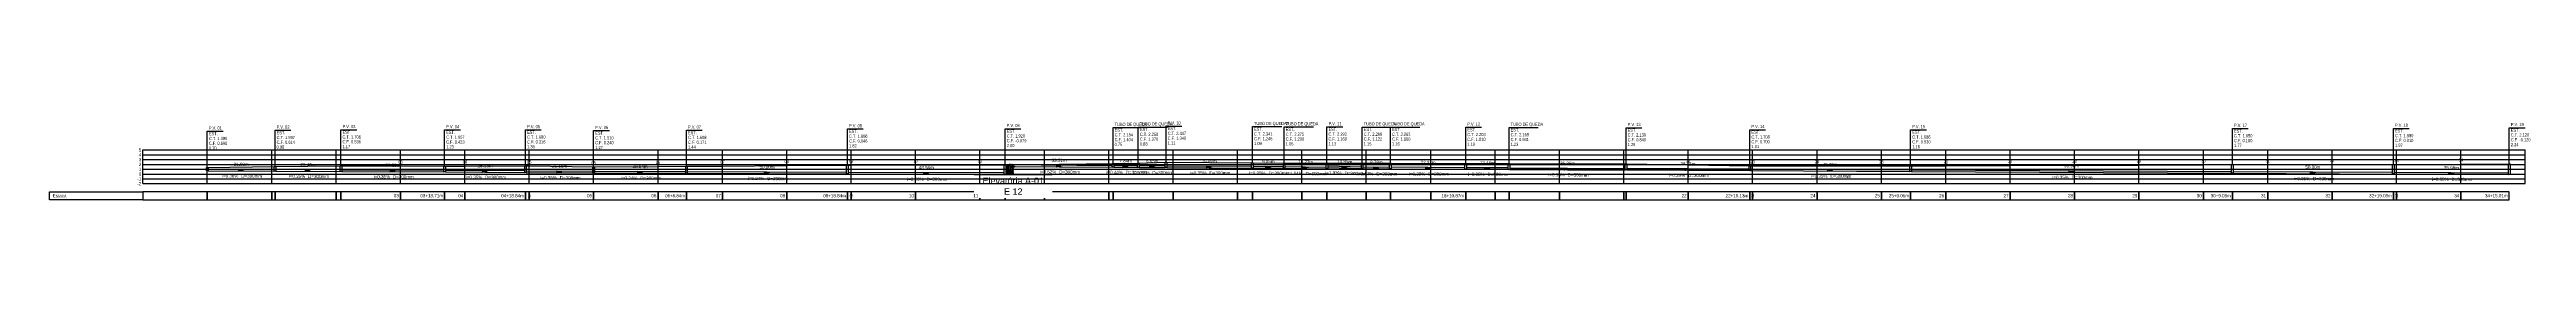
# Model space of a CAD drawing. Extents: x -160 to 364724, y -100 to 7353297.
# Drawn here: x 359939 to 360708, y 7349079 to 7349103 of the extents above; entities that cross this region are included whole.
import ezdxf
from ezdxf.enums import TextEntityAlignment as Align

# ---------------------------------------------------------------- set-up
doc = ezdxf.new("R2010")
doc.units = 0
doc.header["$LTSCALE"] = 5
for name, pattern in [('________________', [0]), ('HIDDEN', [0.375, 0.25, -0.125]), ('SGC_DASHDOT', [1, 0.5, -0.25, 0, -0.25]), ('SGC_HIDDEN', [0.375, 0.25, -0.125])]:
    doc.linetypes.add(name, pattern=pattern)
for name, color, linetype, lineweight in [('00-trabalho', 7, 'Continuous', 25), ('ESCADA', 2, 'Continuous', 20), ('VISTA', 2, 'Continuous', 20)]:
    doc.layers.add(name, color=color, linetype=linetype, lineweight=lineweight)
for name, color, linetype in [('01-CONTINUA', 1, 'Continuous'), ('BOLA LM', 1, 'Continuous'), ('BOMBA', 1, 'Continuous'), ('CONEXÃO', 4, 'Continuous'), ('FLANGES', 2, 'Continuous'), ('GER-SIMBOLOS', 1, 'Continuous'), ('HACHURAS', 1, 'Continuous'), ('P_Perfil_Texto_Quadro', 2, 'Continuous'), ('PAREDE CONCRETO CORTE', 5, 'Continuous'), ('PAREDE-VISTA', 2, 'Continuous'), ('PROJECAO', 1, 'HIDDEN'), ('PS_IND_COMPRIMENTO', 7, 'Continuous'), ('PS_IND_DIAMETRO', 7, 'Continuous'), ('PS_IND_FLUXO', 3, 'Continuous'), ('PS_IND_INCLINACAO', 7, 'Continuous'), ('PS_PERFIL_CAIXAS', 7, 'Continuous'), ('PS_PERFIL_COTA_LIN', 7, 'Continuous'), ('PS_PERFIL_COTA_TXT', 5, 'Continuous'), ('PS_PERFIL_GRADE', 8, 'Continuous'), ('PS_PERFIL_TERRENO', 3, 'Continuous'), ('PS_PERFIL_TUBO', 7, 'Continuous'), ('PS_PONTOS_IDENTIFICACAO_LIN', 7, 'Continuous'), ('PS_PONTOS_IDENTIFICACAO_TXT', 7, 'Continuous'), ('SANC_COTAS', 1, 'Continuous'), ('SANC_TEXTO', 2, 'Continuous'), ('SGC-Conexoes (Furos)', 1, 'Continuous'), ('SGC-Conexoes (Linhas Externas)', 3, 'Continuous'), ('SGC-Eixos', 253, 'SGC_DASHDOT'), ('SGC-PONTAS', 1, 'SGC_HIDDEN'), ('SGC-Tubos (Desenho Bifilar)', 3, 'Continuous'), ('SGC-Valvulas (Acionamento)', 2, 'Continuous'), ('SGC-Valvulas (Linhas Externas)', 3, 'Continuous'), ('TERRENO', 6, 'Continuous'), ('VEGETAÇÃO', 7, 'Continuous')]:
    doc.layers.add(name, color=color, linetype=linetype)
doc.styles.add('CARIMBO', font='arial.ttf', dxfattribs={"height": 2})
doc.styles.add('R-80', font='arial.ttf')
doc.styles.get("Standard").update_dxf_attribs({"font": 'arial.ttf'})
doc.dimstyles.new('GERAL - 25', dxfattribs={"dimscale": 0.025, "dimtxt": 2, "dimasz": 1.5, "dimexe": 2, "dimexo": 1, "dimgap": 1, "dimtad": 1, "dimzin": 0, "dimtxsty": 'R-80', "dimblk": 'ARCHTICK', "dimcen": 0, "dimdle": 2, "dimclrd": 1, "dimclre": 1, "dimclrt": 2, "dimadec": 0, "dimazin": 0, "dimtfac": 0.5, "dimtmove": 2, "dimatfit": 3, "dimldrblk": 'OPEN90', "dimfxl": 1, "dimtolj": 1, "dimtzin": 0, "dimarcsym": 0})
doc.dimstyles.new('LEADER - 25', dxfattribs={"dimscale": 0.025, "dimtxt": 2, "dimasz": 1.5, "dimexe": 2, "dimexo": 1, "dimgap": 1, "dimtad": 1, "dimzin": 0, "dimtxsty": 'R-80', "dimcen": 0, "dimdle": 2, "dimclrd": 1, "dimclre": 1, "dimclrt": 2, "dimadec": 0, "dimazin": 0, "dimtfac": 0.5, "dimtmove": 2, "dimatfit": 3, "dimfxl": 1, "dimtolj": 1, "dimtzin": 0, "dimarcsym": 0})
pattern_1 = [(50, (360245.877, 7349087.80309), (0.0999824, -0.0087473), [0.0104546, -0.1150004]), (355, (360245.877, 7349087.80309), (-0.0193415, 0.1048515), [0.0083637, -0.0920007]), (100.4514, (360245.88533, 7349087.80236), (0.0806409, 0.0961041), [0.008885, -0.0977354]), (46.1842, (360245.877, 7349087.83097), (0.1487674, -0.0230727), [0.015682, -0.1725007]), (96.6356, (360245.8894, 7349087.82904), (0.1302867, 0.1357868), [0.0133276, -0.1466033]), (351.1842, (360245.877, 7349087.83097), (0.1302867, 0.1357868), [0.0125455, -0.1380004]), (21, (360245.89094, 7349087.824), (0.08320555, -0.05612285), [0.0104546, -0.1150004]), (326, (360245.89094, 7349087.824), (0.0339168, 0.1010818), [0.0083637, -0.0920004]), (71.4514, (360245.89787, 7349087.81932), (0.1171223, 0.044959), [0.008885, -0.0977353]), (37.5, (360245.877, 7349087.803088), (0.00169502, 0.04640357), [0, -0.0908852, 0, -0.0933943, 0, -0.09234884]), (7.5, (360245.877, 7349087.80309), (0.03667044, 0.05497882), [0, -0.0532487, 0, -0.0887943, 0, -0.0351971]), (327.5, (360245.845916, 7349087.803088), (0.07441173, -0.00314392), [0, -0.0348486, 0, -0.1087277, 0, -0.1442733]), (317.5, (360245.831976, 7349087.80309), (0.0812929, 0.013954), [0, -0.0453032, 0, -0.07220634, 0, -0.10245494])]

# ---------------------------------------------------------------- blocks, each defined once
blk = doc.blocks.new('SG_1_R23FC10_D100', base_point=(3190, 1643.3))
at = {"layer": 'FLANGES'}
blk.add_line((3190, 1643.6), (3190, 1643.6), dxfattribs=at)
for points in [[(3189.9, 1643.2), (3189.9, 1643.4), (3189.9, 1643.4), (3189.9, 1643.2)], [(3190.1, 1643.2), (3190.1, 1643.4), (3190.1, 1643.4), (3190.1, 1643.2)]]:
    blk.add_lwpolyline(points, close=True, dxfattribs=at)
blk.add_lwpolyline([(3190, 1643.6), (3190, 1643.6), (3190, 1643.6), (3190, 1643.6)], dxfattribs=at)
at = {"layer": 'SGC-Valvulas (Acionamento)', "color": 3}
blk.add_lwpolyline([(3189.9, 1643.7), (3190.2, 1643.7, -0.414214), (3190.2, 1643.7), (3190.2, 1643.6, -0.414214), (3190.2, 1643.6), (3189.9, 1643.6, -0.414214), (3189.9, 1643.6), (3189.9, 1643.7, -0.414214)], format="xyb", close=True, dxfattribs=at)
at = {"layer": 'SGC-Valvulas (Acionamento)'}
blk.add_lwpolyline([(3190, 1643.6), (3190, 1643.7), (3190, 1643.7), (3190, 1643.6)], dxfattribs=at)
at = {"layer": 'SGC-Valvulas (Linhas Externas)'}
for p, q in [((3189.9, 1643.4), (3190, 1643.4)), ((3190.1, 1643.3), (3189.9, 1643.3)), ((3190, 1643.4), (3190, 1643.4)), ((3190.1, 1643.4), (3190.1, 1643.4)), ((3190.1, 1643.4), (3190.1, 1643.4))]:
    blk.add_line(p, q, dxfattribs=at)
blk.add_lwpolyline([(3190.1, 1643.3), (3190.1, 1643.4, -0.198912), (3190.1, 1643.4), (3190.1, 1643.4, 0.198912), (3190.1, 1643.4), (3190.1, 1643.6, 0.414214), (3190.1, 1643.6), (3190, 1643.6, 0.414214), (3190, 1643.6), (3190, 1643.4, 0.198912), (3190, 1643.4), (3190, 1643.4, -0.198912), (3190, 1643.4), (3190, 1643.3, 0.414214), (3190, 1643.3), (3190, 1643.3, 0.414214)], format="xyb", close=True, dxfattribs=at)
for points in [[(3190, 1643.5), (3190, 1643.5, -0.198912), (3190, 1643.5), (3190, 1643.4)], [(3190.1, 1643.5), (3190.1, 1643.5, 0.198912), (3190.1, 1643.5), (3190.1, 1643.4)]]:
    blk.add_lwpolyline(points, format="xyb", dxfattribs=at)
blk = doc.blocks.new('*U348')
at = {"layer": 'GER-SIMBOLOS'}
for p, q in [((-0.6, -0.3), (-0.3, 0)), ((-0.5, -0.3), (-0.2, 0)), ((-0.3, -0.3), (0, 0)), ((0.3, -0.3), (0, 0)), ((0.3, -0.3), (0.6, 0)), ((0.5, -0.3), (0.8, 0)), ((0.6, -0.3), (0.9, 0)), ((-0.6, -0.3), (-0.8, 0)), ((-0.5, -0.2), (-0.7, 0)), ((-0.4, -0.1), (-0.5, 0)), ((-0.3, -0.3), (-0.3, -0.3)), ((-0.1, -0.3), (-0.2, -0.2)), ((0.1, -0.3), (-0.1, -0.1)), ((0.4, -0.2), (0.2, 0)), ((0.5, -0.1), (0.4, 0)), ((0.6, 0), (0.6, 0)), ((0.6, -0.3), (0.6, -0.3)), ((0.8, -0.3), (0.7, -0.2)), ((1, -0.3), (0.8, -0.1))]:
    blk.add_line(p, q, dxfattribs=at)
blk = doc.blocks.new('A$Cbd690669')
at = {"layer": 'FLANGES'}
for points in [[(0, -0.17), (0, 0.17), (0.02, 0.17), (0.02, -0.17)], [(0.3, -0.115), (0.3, 0.17), (0.281, 0.17), (0.281, -0.115)]]:
    blk.add_lwpolyline(points, close=True, dxfattribs=at)
at = {"layer": 'SGC-Conexoes (Linhas Externas)'}
for p, q in [((0.281, 0.1125), (0.02, 0.1125)), ((0.281, -0.0575), (0.02, -0.111))]:
    blk.add_line(p, q, dxfattribs=at)
blk = doc.blocks.new('A$C190E3163')
at = {"layer": 'FLANGES'}
blk.add_lwpolyline([(0.1, 0.2), (0.1, 0.2), (-0.1, 0.2), (-0.1, 0.2)], close=True, dxfattribs=at)
blk.add_arc((0, 0), 0.11, 122.4364, 57.5636, dxfattribs=at)
at = {"layer": 'SGC-Conexoes (Furos)'}
for centre in [(-0.1, 0), (0.1, 0), (-0.1, 0), (0, -0.1), (0, -0.1), (0.1, 0)]:
    blk.add_ellipse(centre, major_axis=(0, 0.0095), ratio=1, dxfattribs=at)
at = {"layer": 'SGC-Conexoes (Linhas Externas)'}
for p, q in [((-0.1, 0.2), (-0.1, 0)), ((0.1, 0.2), (0.1, 0))]:
    blk.add_line(p, q, dxfattribs=at)
blk.add_arc((0, 0), 0.059, 180, 0, dxfattribs=at)
blk = doc.blocks.new('NIVEL2')
at = {"linetype": 'Continuous'}
for p, q in [((0, 0.6), (0.3, 0.6)), ((0, 0), (0.2, 0.3)), ((0.2, 0.3), (0, 0.3))]:
    blk.add_line(p, q, dxfattribs=at)
blk.add_line((0, 0.3), (0, 0.6))
blk.add_solid([(0, 0.3), (-0.2, 0.3), (0, 0)], dxfattribs=at)
at = {"color": 0, "linetype": 'Continuous'}
blk.add_attdef('COTA-DIR', text='', height=0.2, dxfattribs=at).set_placement((0.4, 0.6), align=Align.MIDDLE_LEFT)
blk = doc.blocks.new('A$C3c6772ca')
at = {"layer": 'FLANGES'}
for points in [[(-0.2, -0.3), (-0.2, -0.3), (-0.2, -0.1), (-0.2, -0.1)], [(0.1, 0), (0.1, 0), (-0.1, 0), (-0.1, 0)]]:
    blk.add_lwpolyline(points, close=True, dxfattribs=at)
at = {"layer": 'SGC-Conexoes (Linhas Externas)'}
for radius in [0.22, 0.102]:
    blk.add_arc((-0.2, 0), radius, 270, 360, dxfattribs=at)
blk = doc.blocks.new('A$C29D3606B')
at = {"layer": 'FLANGES'}
for points in [[(0, -0.1), (0, -0.1), (0, 0.1), (0, 0.1)], [(0.3, 0.1), (0.3, 0.1), (0, 0.1), (0, 0.1)], [(0.3, -0.1), (0.3, -0.1), (0.3, 0.1), (0.3, 0.1)]]:
    blk.add_lwpolyline(points, close=True, dxfattribs=at)
blk.add_arc((0.1, 0.1), 0.0224, 10.3667, 169.6333, dxfattribs=at)
at = {"layer": 'SGC-Tubos (Desenho Bifilar)'}
for p, q in [((0.1, -0.1), (0, -0.1)), ((0.3, -0.1), (0.2, 0))]:
    blk.add_line(p, q, dxfattribs=at)
blk.add_lwpolyline([(0.3, 0.1, -1), (0.3, 0.1), (0, 0.1, -1), (0, 0.1)], format="xyb", dxfattribs=at)
for centre, radius, start, end in [((0.2, 0.1), 0.145, 199.2549, 266.2794), ((0, -0.1), 0.008, 89.9889, 180), ((0.1, 0), 0.0143, 264.3822, 328.2749), ((0.3, -0.1), 0.008, 0, 90.0346)]:
    blk.add_arc(centre, radius, start, end, dxfattribs=at)
blk = doc.blocks.new('_ARCHTICK')
at = {"color": 0, "linetype": 'ByBlock', "const_width": 0.15}
blk.add_lwpolyline([(-0.5, -0.5), (0.5, 0.5)], dxfattribs=at)
blk = doc.blocks.new('*D453')
at = {"layer": 'Defpoints', "color": 0, "transparency": 16777216}
for p in [(360237.51, 7349087.9), (360237.59, 7349087.1), (360237.62, 7349087.1)]:
    blk.add_point(p, dxfattribs=at)
at = {"layer": 'SANC_COTAS', "color": 1, "lineweight": -2, "transparency": 16777216}
for p, q in [((360237.53, 7349087.9), (360237.67, 7349087.9)), ((360237.61, 7349087.1), (360237.67, 7349087.1)), ((360237.62, 7349087.95), (360237.62, 7349087.05))]:
    blk.add_line(p, q, dxfattribs=at)
at = {"layer": 'SANC_COTAS', "color": 1, "lineweight": -2, "transparency": 16777216, "xscale": 0.03750000000000001, "yscale": 0.03750000000000001, "zscale": 0.03750000000000001}
for p, rotation in [((360237.62, 7349087.9), 90), ((360237.62, 7349087.1), 270)]:
    blk.add_blockref('_ARCHTICK', p, dxfattribs=dict(at, rotation=rotation))
at = {"layer": 'SANC_COTAS', "color": 2, "transparency": 16777216, "insert": (360237.56, 7349087.5), "char_height": 0.05, "attachment_point": 5, "rotation": 90, "style": 'R-80'}
blk.add_mtext('\\A1;0,80', dxfattribs=at)
blk = doc.blocks.new('_Open90')
at = {"color": 0, "linetype": 'ByBlock', "lineweight": -2}
for p, q in [((0, 0), (-1, 0)), ((-0.5, 0.5), (0, 0)), ((0, 0), (-0.5, -0.5))]:
    blk.add_line(p, q, dxfattribs=at)
blk = doc.blocks.new('*D454')
at = {"layer": 'Defpoints', "color": 0, "transparency": 16777216}
for p in [(360237.26, 7349087.31), (360237.26, 7349087.1), (360237.35, 7349087.1)]:
    blk.add_point(p, dxfattribs=at)
at = {"layer": 'SANC_COTAS', "color": 1, "lineweight": -2, "transparency": 16777216}
for p, q in [((360237.29, 7349087.31), (360237.4, 7349087.31)), ((360237.29, 7349087.1), (360237.4, 7349087.1)), ((360237.35, 7349087.36), (360237.35, 7349087.05))]:
    blk.add_line(p, q, dxfattribs=at)
at = {"layer": 'SANC_COTAS', "color": 1, "lineweight": -2, "transparency": 16777216, "xscale": 0.03750000000000001, "yscale": 0.03750000000000001, "zscale": 0.03750000000000001}
for p, rotation in [((360237.35, 7349087.31), 90), ((360237.35, 7349087.1), 270)]:
    blk.add_blockref('_ARCHTICK', p, dxfattribs=dict(at, rotation=rotation))
at = {"layer": 'SANC_COTAS', "color": 2, "transparency": 16777216, "insert": (360237.3, 7349087.21), "char_height": 0.05, "attachment_point": 5, "rotation": 90, "style": 'R-80'}
blk.add_mtext('\\A1;0,21', dxfattribs=at)
blk = doc.blocks.new('*D455')
at = {"layer": 'Defpoints', "color": 0, "transparency": 16777216}
for p in [(360235.89, 7349087.41), (360235.95, 7349087.41), (360236.07, 7349087.04)]:
    blk.add_point(p, dxfattribs=at)
at = {"layer": 'SANC_COTAS', "color": 1, "lineweight": -2, "transparency": 16777216}
for p, q in [((360235.92, 7349087.41), (360235.84, 7349087.41)), ((360236.04, 7349087.04), (360235.84, 7349087.04)), ((360235.89, 7349086.99), (360235.89, 7349087.46))]:
    blk.add_line(p, q, dxfattribs=at)
at = {"layer": 'SANC_COTAS', "color": 1, "lineweight": -2, "transparency": 16777216, "xscale": 0.03750000000000001, "yscale": 0.03750000000000001, "zscale": 0.03750000000000001}
for p, rotation in [((360235.89, 7349087.41), 90), ((360235.89, 7349087.04), 270)]:
    blk.add_blockref('_ARCHTICK', p, dxfattribs=dict(at, rotation=rotation))
at = {"layer": 'SANC_COTAS', "color": 2, "transparency": 16777216, "insert": (360235.84, 7349087.23), "char_height": 0.05, "attachment_point": 5, "rotation": 90, "style": 'R-80'}
blk.add_mtext('\\A1;0,37', dxfattribs=at)
blk = doc.blocks.new('*D456')
at = {"layer": 'Defpoints', "color": 0, "transparency": 16777216}
for p in [(360235.89, 7349089.24), (360235.95, 7349087.41), (360236.08, 7349089.24)]:
    blk.add_point(p, dxfattribs=at)
at = {"layer": 'SANC_COTAS', "color": 1, "lineweight": -2, "transparency": 16777216}
for p, q in [((360236.05, 7349089.24), (360235.84, 7349089.24)), ((360235.92, 7349087.41), (360235.84, 7349087.41)), ((360235.89, 7349087.36), (360235.89, 7349089.29))]:
    blk.add_line(p, q, dxfattribs=at)
at = {"layer": 'SANC_COTAS', "color": 1, "lineweight": -2, "transparency": 16777216, "xscale": 0.03750000000000001, "yscale": 0.03750000000000001, "zscale": 0.03750000000000001}
for p, rotation in [((360235.89, 7349089.24), 90), ((360235.89, 7349087.41), 270)]:
    blk.add_blockref('_ARCHTICK', p, dxfattribs=dict(at, rotation=rotation))
at = {"layer": 'SANC_COTAS', "color": 2, "transparency": 16777216, "insert": (360235.84, 7349088.33), "char_height": 0.05, "attachment_point": 5, "rotation": 90, "style": 'R-80'}
blk.add_mtext('\\A1;1,82', dxfattribs=at)
blk = doc.blocks.new('A$C06EB255A')
at = {"linetype": 'HIDDEN', "ltscale": 40}
for points in [[(3, 2), (0, 0), (3, 0)], [(2, 1), (2, 1), (5, 2), (5, 2)]]:
    blk.add_hatch(color=256, dxfattribs=at).paths.add_polyline_path(points)
blk.add_lwpolyline([(5, 2), (2, 1), (2, 1), (5, 2), (5, 2)], dxfattribs=at)
blk = doc.blocks.new('*D457')
at = {"layer": 'Defpoints', "color": 0, "transparency": 16777216}
for p in [(360235.9, 7349087.1), (360236.1, 7349087.1), (360236.1, 7349086.79)]:
    blk.add_point(p, dxfattribs=at)
at = {"layer": 'SANC_COTAS', "color": 1, "lineweight": -2, "transparency": 16777216}
for p, q in [((360236.07, 7349087.1), (360235.85, 7349087.1)), ((360236.07, 7349086.79), (360235.85, 7349086.79)), ((360235.9, 7349087.15), (360235.9, 7349087.04)), ((360235.9, 7349086.74), (360235.9, 7349086.86))]:
    blk.add_line(p, q, dxfattribs=at)
at = {"layer": 'SANC_COTAS', "color": 1, "lineweight": -2, "transparency": 16777216, "xscale": 0.03750000000000001, "yscale": 0.03750000000000001, "zscale": 0.03750000000000001}
for p, rotation in [((360235.9, 7349087.1), 90), ((360235.9, 7349086.79), 270)]:
    blk.add_blockref('_ARCHTICK', p, dxfattribs=dict(at, rotation=rotation))
at = {"layer": 'SANC_COTAS', "color": 2, "transparency": 16777216, "insert": (360235.93, 7349086.95), "char_height": 0.05, "attachment_point": 5, "rotation": 90, "style": 'R-80'}
blk.add_mtext('\\A1;0,30', dxfattribs=at)
blk = doc.blocks.new('*D458')
at = {"layer": 'Defpoints', "color": 0, "transparency": 16777216}
for p in [(360235.9, 7349086.76), (360236.08, 7349086.67), (360236.1, 7349086.76)]:
    blk.add_point(p, dxfattribs=at)
at = {"layer": 'SANC_COTAS', "color": 1, "lineweight": -2, "transparency": 16777216}
for p, q in [((360236.07, 7349086.76), (360235.85, 7349086.76)), ((360236.06, 7349086.67), (360235.85, 7349086.67)), ((360235.9, 7349086.62), (360235.9, 7349086.81))]:
    blk.add_line(p, q, dxfattribs=at)
at = {"layer": 'SANC_COTAS', "color": 1, "lineweight": -2, "transparency": 16777216, "xscale": 0.03750000000000001, "yscale": 0.03750000000000001, "zscale": 0.03750000000000001}
for p, rotation in [((360235.9, 7349086.76), 90), ((360235.9, 7349086.67), 270)]:
    blk.add_blockref('_ARCHTICK', p, dxfattribs=dict(at, rotation=rotation))
at = {"layer": 'SANC_COTAS', "color": 2, "transparency": 16777216, "insert": (360235.94, 7349086.71), "char_height": 0.05, "attachment_point": 5, "rotation": 90, "style": 'R-80'}
blk.add_mtext('\\A1;0,09', dxfattribs=at)
blk = doc.blocks.new('*D459')
at = {"layer": 'Defpoints', "color": 0, "transparency": 16777216}
for p in [(360236.81, 7349087.1), (360236.81, 7349086.92), (360236.86, 7349086.92)]:
    blk.add_point(p, dxfattribs=at)
at = {"layer": 'SANC_COTAS', "color": 1, "lineweight": -2, "transparency": 16777216}
for p, q in [((360236.83, 7349087.1), (360236.91, 7349087.1)), ((360236.83, 7349086.92), (360236.91, 7349086.92)), ((360236.86, 7349087.15), (360236.86, 7349086.87))]:
    blk.add_line(p, q, dxfattribs=at)
at = {"layer": 'SANC_COTAS', "color": 1, "lineweight": -2, "transparency": 16777216, "xscale": 0.03750000000000001, "yscale": 0.03750000000000001, "zscale": 0.03750000000000001}
for p, rotation in [((360236.86, 7349087.1), 90), ((360236.86, 7349086.92), 270)]:
    blk.add_blockref('_ARCHTICK', p, dxfattribs=dict(at, rotation=rotation))
at = {"layer": 'SANC_COTAS', "color": 2, "transparency": 16777216, "insert": (360236.8, 7349087.01), "char_height": 0.05, "attachment_point": 5, "rotation": 90, "style": 'R-80'}
blk.add_mtext('\\A1;0,18', dxfattribs=at)

msp = doc.modelspace()

# ---------------------------------------------------------------- hatches: boundary and pattern name
at = {"layer": '01-CONTINUA'}
h = msp.add_hatch(dxfattribs=at)
h.set_pattern_fill('GRAVEL', color=9, scale=0.002439)
h.set_pattern_definition([(228.0128, (360237.577042, 7349086.727941), (-0.495624822, -0.557577924), [0.008335, -0.8251588]), (184.96974, (360237.571466, 7349086.7217457), (0.7434372323, 0.061953106), [0.014303, -1.4159955]), (132.51045, (360237.557217, 7349086.7205067), (0.619531027, -0.68148413), [0.0100852, -0.9984382]), (267.2737, (360237.5330552, 7349086.7050184), (0.061953103, 1.239062054), [0.0130249, -1.2894645]), (292.83365, (360237.5324356, 7349086.6920082), (-0.3097655136, 0.7434372325), [0.012772, -1.264424]), (357.2737, (360237.537392, 7349086.680237), (-1.239062054, 0.061953103), [0.0130249, -1.2894645]), (37.69424, (360237.550402, 7349086.6796176), (-0.8053903352, -0.6195310272), [0.0172248, -1.7052498]), (72.25533, (360237.5640317, 7349086.6901496), (0.433671719, 1.3629682596), [0.016262, -1.6099332]), (121.42957, (360237.568988, 7349086.705638), (-0.495624822, 0.805390335), [0.013069, -1.2938331]), (175.23636, (360237.562173, 7349086.7167895), (0.68148413, -0.061953103), [0.0149203, -0.7310939]), (222.39744, (360237.5473044, 7349086.7180285), (-0.7434372325, -0.6814841299), [0.0192952, -1.9102232]), (138.81407, (360237.594389, 7349086.704399), (-0.43367172, 0.371718616), [0.0065857, -0.6519848]), (171.46923, (360237.5894325, 7349086.7087356), (0.805390335, -0.123906205), [0.0125292, -1.2403948]), (225, (360237.57704, 7349086.710594), (-9e-18, -0.0619531), [0.0087615, -0.0788534]), (203.1986, (360237.572705, 7349086.7180285), (0.309765514, 0.123906205), [0.0047182, -0.4671025]), (291.8014, (360237.568368, 7349086.71617), (-0.0619531, 0.18585931), [0.0066725, -0.3269551]), (30.96376, (360237.570847, 7349086.709975), (0.18585931, 0.123906205), [0.0108374, -0.3504082]), (161.565, (360237.58014, 7349086.71555), (0.1239062, -0.0619531), [0.0078365, -0.1880764]), (16.38954, (360237.5324356, 7349086.71617), (0.619531027, 0.185859308), [0.0109781, -1.0868337]), (70.34618, (360237.5429676, 7349086.7192676), (-0.247812411, -0.68148413), [0.00921, -0.911789]), (293.1986, (360237.5801395, 7349086.727941), (-0.123906205, 0.309765514), [0.0094364, -0.4623844]), (343.61046, (360237.5838567, 7349086.7192676), (-0.619531027, 0.185859308), [0.0109781, -1.0868337]), (339.44395, (360237.5324356, 7349086.677759), (-0.309765514, 0.123906205), [0.0105865, -0.518741]), (294.77514, (360237.542348, 7349086.674042), (-0.309765514, 0.68148413), [0.0088703, -0.8781631]), (66.8014, (360237.580759, 7349086.665988), (0.123906205, 0.309765514), [0.0094364, -0.4623844]), (17.35402, (360237.5844762, 7349086.6746614), (-0.805390335, -0.247812411), [0.0103853, -1.028138]), (69.44395, (360237.550402, 7349086.665988), (-0.123906205, -0.309765514), [0.0052933, -0.5240343]), (101.3099, (360237.577042, 7349086.665988), (-0.0619531, 0.24781241), [0.003159, -0.312741]), (165.9638, (360237.576422, 7349086.669086), (0.18585931, -0.0619531), [0.012772, -0.2426672]), (186.009, (360237.5640317, 7349086.6721832), (0.619531027, 0.061953103), [0.0118361, -1.1717762]), (303.6901, (360237.570847, 7349086.704399), (-0.0619531, 0.1239062), [0.008935, -0.21444]), (353.15723, (360237.5758028, 7349086.6969645), (1.053202746, -0.1239062054), [0.0155994, -1.5443398]), (60.9454, (360237.591291, 7349086.695106), (-0.24781241, -0.43367172), [0.0063784, -0.6314678]), (90, (360237.59439, 7349086.70068), (-0.061953, 0.061953), [0.0037172, -0.058236]), (120.25644, (360237.5627926, 7349086.674042), (0.247812411, -0.433671719), [0.0086068, -0.8520732]), (48.0128, (360237.558456, 7349086.681476), (0.495624822, 0.557577924), [0.0166698, -0.8168239]), (0, (360237.56961, 7349086.693867), (0.061953, 0.061953), [0.0161078, -0.0458453]), (325.30485, (360237.5857153, 7349086.693867), (0.619531027, -0.433671719), [0.0097957, -0.9697689]), (254.0546, (360237.593769, 7349086.688291), (-0.061953103, -0.24781241), [0.0090205, -0.4420049]), (207.64598, (360237.591291, 7349086.6796176), (-1.1771089516, -0.619531027), [0.0146869, -1.4540067]), (175.42608, (360237.578281, 7349086.6728028), (-0.8053903353, 0.0619531027), [0.0155378, -1.5382381])])
h.paths.add_polyline_path([(360236.172, 7349086.764), (360237.912, 7349086.764), (360238.003, 7349086.673), (360236.086, 7349086.679)])
at = {"layer": 'HACHURAS', "lineweight": 9}
h = msp.add_hatch(dxfattribs=at)
h.set_pattern_fill('AR-CONC', color=256, scale=0.000609775, style=0)
h.set_pattern_definition([(50, (360254.80315, 7349096.02919), (0.1110916, -0.00971925), [0.0116162, -0.1277783]), (355, (360254.80315, 7349096.02919), (-0.02149054, 0.1165016), [0.00929297, -0.102223]), (100.45144, (360254.8124, 7349096.02838), (0.08960105, 0.10678236), [0.00987226, -0.1085949]), (46.1842, (360254.80315, 7349096.06016), (0.1652971, -0.02563635), [0.0174243, -0.1916674]), (96.6356, (360254.81692, 7349096.05803), (0.144763, 0.1508742), [0.0148084, -0.1628925]), (351.18415, (360254.80315, 7349096.06016), (0.144763, 0.1508742), [0.0139394, -0.1533338]), (21, (360254.81863, 7349096.05242), (0.0924506, -0.06235872), [0.0116162, -0.1277783]), (326, (360254.81863, 7349096.05242), (0.0376853, 0.11231315), [0.00929297, -0.1022226]), (71.45144, (360254.82634, 7349096.04722), (0.1301359, 0.0499544), [0.00987226, -0.1085947]), (37.5, (360254.803146, 7349096.029186), (0.00188335, 0.05155952), [0, -0.10098356, 0, -0.10377145, 0, -0.10260983]), (7.5, (360254.803146, 7349096.029186), (0.04074494, 0.06108757), [0, -0.05916521, 0, -0.09866032, 0, -0.0391079]), (327.5, (360254.768607, 7349096.029186), (0.082679705, -0.00349324), [0, -0.03872069, 0, -0.12080855, 0, -0.16030365]), (317.5, (360254.75312, 7349096.029186), (0.09032542, 0.01550443), [0, -0.0503369, 0, -0.08022927, 0, -0.11383883])])
h.paths.add_polyline_path([(360236.202, 7349086.794), (360237.883, 7349086.794), (360237.912, 7349086.764), (360236.172, 7349086.764)])
at = {"layer": 'VEGETAÇÃO'}
h = msp.add_hatch(dxfattribs=at)
h.set_pattern_fill('AR-CONC', color=1, scale=0.000548797)
h.set_pattern_definition([(50, (360238.68459, 7349089.11846), (0.0999824, -0.0087473), [0.0104546, -0.1150004]), (355, (360238.68459, 7349089.11846), (-0.0193415, 0.1048515), [0.0083637, -0.0920007]), (100.4514, (360238.69292, 7349089.11773), (0.080641, 0.096104), [0.008885, -0.0977354]), (46.184, (360238.68459, 7349089.14634), (0.1487674, -0.023073), [0.015682, -0.172501]), (96.6356, (360238.69699, 7349089.14441), (0.130287, 0.135787), [0.0133276, -0.146603]), (351.184, (360238.68459, 7349089.14634), (0.130287, 0.135787), [0.0125455, -0.138]), (21, (360238.69853, 7349089.13937), (0.0832055, -0.0561229), [0.0104546, -0.1150004]), (326, (360238.69853, 7349089.13937), (0.0339168, 0.101082), [0.0083637, -0.0920004]), (71.4514, (360238.70546, 7349089.13469), (0.1171223, 0.044959), [0.008885, -0.0977353]), (37.5, (360238.68459, 7349089.118457), (0.001695, 0.04640357), [0, -0.0908852, 0, -0.0933943, 0, -0.0923488]), (7.5, (360238.68459, 7349089.118457), (0.0366704, 0.0549788), [0, -0.0532487, 0, -0.0887943, 0, -0.0351971]), (327.5, (360238.653506, 7349089.118457), (0.07441173, -0.0031439), [0, -0.0348486, 0, -0.1087277, 0, -0.1442733]), (317.5, (360238.639566, 7349089.11846), (0.0812929, 0.013954), [0, -0.0453032, 0, -0.0722063, 0, -0.102455])])
h.paths.add_polyline_path([(360236.653, 7349089.62), (360236.653, 7349089.596), (360236.684, 7349089.596), (360236.684, 7349089.498), (360236.202, 7349089.498), (360236.202, 7349089.62)])
h = msp.add_hatch(dxfattribs=at)
h.set_pattern_fill('AR-CONC', color=1, scale=0.000548797)
h.set_pattern_definition([(50, (360246.18189, 7349090.13538), (0.0999824, -0.0087473), [0.0104546, -0.1150004]), (355, (360246.18189, 7349090.13538), (-0.0193415, 0.1048515), [0.0083637, -0.0920007]), (100.4514, (360246.19022, 7349090.13465), (0.0806409, 0.0961041), [0.008885, -0.0977354]), (46.1842, (360246.18189, 7349090.16326), (0.1487674, -0.0230727), [0.0156819, -0.1725007]), (96.6356, (360246.19429, 7349090.16133), (0.1302867, 0.1357868), [0.0133276, -0.1466033]), (351.1842, (360246.18189, 7349090.16326), (0.1302867, 0.1357868), [0.0125455, -0.1380004]), (21, (360246.19583, 7349090.15629), (0.08320555, -0.05612285), [0.0104546, -0.1150004]), (326, (360246.19583, 7349090.15629), (0.0339168, 0.1010818), [0.0083637, -0.0920004]), (71.4514, (360246.20276, 7349090.15161), (0.1171223, 0.044959), [0.008885, -0.0977353]), (37.5, (360246.181888, 7349090.135378), (0.00169502, 0.04640357), [0, -0.0908852, 0, -0.0933943, 0, -0.09234884]), (7.5, (360246.18189, 7349090.13538), (0.03667044, 0.05497882), [0, -0.0532487, 0, -0.08879428, 0, -0.0351971]), (327.5, (360246.150803, 7349090.135378), (0.07441173, -0.00314392), [0, -0.03484862, 0, -0.1087277, 0, -0.1442733]), (317.5, (360246.136864, 7349090.13538), (0.08129288, 0.013954), [0, -0.0453032, 0, -0.07220634, 0, -0.10245494])])
h.paths.add_polyline_path([(360236.202, 7349089.432), (360236.202, 7349089.498), (360236.242, 7349089.498), (360236.242, 7349089.498), (360236.281, 7349089.498), (360236.281, 7349089.386), (360236.242, 7349089.386), (360236.242, 7349089.432)])
h = msp.add_hatch(dxfattribs=at)
h.set_pattern_fill('AR-CONC', color=1, scale=0.000548797)
h.set_pattern_definition([(50, (360246.18189, 7349089.87622), (0.0999824, -0.0087473), [0.0104546, -0.1150004]), (355, (360246.18189, 7349089.87622), (-0.0193415, 0.1048515), [0.0083637, -0.0920007]), (100.4514, (360246.19022, 7349089.87549), (0.0806409, 0.0961041), [0.008885, -0.0977354]), (46.1842, (360246.18189, 7349089.9041), (0.1487674, -0.0230727), [0.0156819, -0.1725007]), (96.6356, (360246.19429, 7349089.90218), (0.1302867, 0.1357868), [0.0133276, -0.1466033]), (351.1842, (360246.18189, 7349089.9041), (0.1302867, 0.1357868), [0.0125455, -0.1380004]), (21, (360246.19583, 7349089.89713), (0.08320555, -0.05612285), [0.0104546, -0.1150004]), (326, (360246.19583, 7349089.89713), (0.0339168, 0.1010818), [0.0083637, -0.0920004]), (71.4514, (360246.20276, 7349089.89246), (0.1171223, 0.044959), [0.008885, -0.0977353]), (37.5, (360246.181888, 7349089.876224), (0.00169502, 0.04640357), [0, -0.0908852, 0, -0.0933943, 0, -0.09234884]), (7.5, (360246.18189, 7349089.876224), (0.03667044, 0.05497882), [0, -0.0532487, 0, -0.08879428, 0, -0.0351971]), (327.5, (360246.150803, 7349089.876224), (0.07441173, -0.00314392), [0, -0.03484862, 0, -0.1087277, 0, -0.1442733]), (317.5, (360246.136864, 7349089.876224), (0.08129288, 0.013954), [0, -0.0453032, 0, -0.07220634, 0, -0.10245494])])
h.paths.add_polyline_path([(360236.202, 7349089.173), (360236.202, 7349089.432), (360236.242, 7349089.432), (360236.242, 7349089.386), (360236.281, 7349089.386), (360236.281, 7349089.127), (360236.242, 7349089.127), (360236.242, 7349089.173)])
h = msp.add_hatch(dxfattribs=at)
h.set_pattern_fill('AR-CONC', color=1, scale=0.000548797)
h.set_pattern_definition([(50, (360246.18189, 7349089.61707), (0.0999824, -0.0087473), [0.0104546, -0.1150004]), (355, (360246.18189, 7349089.61707), (-0.0193415, 0.1048515), [0.0083637, -0.0920007]), (100.4514, (360246.19022, 7349089.61634), (0.0806409, 0.0961041), [0.008885, -0.0977354]), (46.1842, (360246.18189, 7349089.64495), (0.1487674, -0.0230727), [0.0156819, -0.1725007]), (96.6356, (360246.19429, 7349089.64303), (0.1302867, 0.1357868), [0.0133276, -0.1466033]), (351.1842, (360246.18189, 7349089.64495), (0.1302867, 0.1357868), [0.0125455, -0.1380004]), (21, (360246.19583, 7349089.63798), (0.08320555, -0.05612285), [0.0104546, -0.1150004]), (326, (360246.19583, 7349089.63798), (0.0339168, 0.1010818), [0.0083637, -0.0920004]), (71.4514, (360246.20276, 7349089.6333), (0.1171223, 0.044959), [0.008885, -0.0977353]), (37.5, (360246.181888, 7349089.61707), (0.00169502, 0.04640357), [0, -0.0908852, 0, -0.0933943, 0, -0.09234884]), (7.5, (360246.18189, 7349089.61707), (0.03667044, 0.05497882), [0, -0.0532487, 0, -0.08879428, 0, -0.0351971]), (327.5, (360246.150803, 7349089.61707), (0.07441173, -0.00314392), [0, -0.03484862, 0, -0.1087277, 0, -0.1442733]), (317.5, (360246.136864, 7349089.61707), (0.08129288, 0.013954), [0, -0.0453032, 0, -0.07220634, 0, -0.10245494])])
h.paths.add_polyline_path([(360236.202, 7349088.913), (360236.202, 7349089.173), (360236.242, 7349089.173), (360236.242, 7349089.127), (360236.281, 7349089.127), (360236.281, 7349088.868), (360236.242, 7349088.868), (360236.242, 7349088.913)])
h = msp.add_hatch(dxfattribs=at)
h.set_pattern_fill('AR-CONC', color=1, scale=0.000548797)
h.set_pattern_definition([(50, (360246.18189, 7349089.357915), (0.0999824, -0.0087473), [0.0104546, -0.1150004]), (355, (360246.18189, 7349089.35792), (-0.0193415, 0.1048515), [0.0083637, -0.0920007]), (100.4514, (360246.19022, 7349089.35719), (0.0806409, 0.0961041), [0.008885, -0.0977354]), (46.1842, (360246.18189, 7349089.3858), (0.1487674, -0.0230727), [0.0156819, -0.1725007]), (96.6356, (360246.19429, 7349089.38387), (0.1302867, 0.1357868), [0.0133276, -0.1466033]), (351.1842, (360246.18189, 7349089.3858), (0.1302867, 0.1357868), [0.0125455, -0.1380004]), (21, (360246.19583, 7349089.378824), (0.08320555, -0.05612285), [0.0104546, -0.1150004]), (326, (360246.19583, 7349089.37882), (0.0339168, 0.1010818), [0.0083637, -0.0920004]), (71.4514, (360246.20276, 7349089.37415), (0.1171223, 0.044959), [0.008885, -0.0977353]), (37.5, (360246.181888, 7349089.357915), (0.00169502, 0.04640357), [0, -0.0908852, 0, -0.0933943, 0, -0.09234884]), (7.5, (360246.18189, 7349089.357915), (0.03667044, 0.05497882), [0, -0.0532487, 0, -0.08879428, 0, -0.0351971]), (327.5, (360246.150803, 7349089.357915), (0.07441173, -0.00314392), [0, -0.03484862, 0, -0.1087277, 0, -0.1442733]), (317.5, (360246.136864, 7349089.357915), (0.08129288, 0.013954), [0, -0.0453032, 0, -0.07220634, 0, -0.10245494])])
h.paths.add_polyline_path([(360236.202, 7349088.654), (360236.202, 7349088.913), (360236.242, 7349088.913), (360236.242, 7349088.868), (360236.281, 7349088.868), (360236.281, 7349088.608), (360236.242, 7349088.608), (360236.242, 7349088.654)])
h = msp.add_hatch(dxfattribs=at)
h.set_pattern_fill('AR-CONC', color=1, scale=0.000548797)
h.set_pattern_definition([(50, (360246.18189, 7349089.09876), (0.0999824, -0.0087473), [0.0104546, -0.1150004]), (355, (360246.18189, 7349089.09876), (-0.0193415, 0.1048515), [0.0083637, -0.0920007]), (100.4514, (360246.19022, 7349089.09803), (0.0806409, 0.0961041), [0.008885, -0.0977354]), (46.1842, (360246.18189, 7349089.12664), (0.1487674, -0.0230727), [0.0156819, -0.1725007]), (96.6356, (360246.19429, 7349089.12472), (0.1302867, 0.1357868), [0.0133276, -0.1466033]), (351.1842, (360246.18189, 7349089.12664), (0.1302867, 0.1357868), [0.0125455, -0.1380004]), (21, (360246.19583, 7349089.11967), (0.08320555, -0.05612285), [0.0104546, -0.1150004]), (326, (360246.19583, 7349089.11967), (0.0339168, 0.1010818), [0.0083637, -0.0920004]), (71.4514, (360246.20276, 7349089.11499), (0.1171223, 0.044959), [0.008885, -0.0977353]), (37.5, (360246.181888, 7349089.09876), (0.00169502, 0.04640357), [0, -0.0908852, 0, -0.0933943, 0, -0.09234884]), (7.5, (360246.18189, 7349089.09876), (0.03667044, 0.05497882), [0, -0.0532487, 0, -0.08879428, 0, -0.0351971]), (327.5, (360246.150803, 7349089.09876), (0.07441173, -0.00314392), [0, -0.03484862, 0, -0.1087277, 0, -0.1442733]), (317.5, (360246.136864, 7349089.09876), (0.08129288, 0.013954), [0, -0.0453032, 0, -0.07220634, 0, -0.10245494])])
h.paths.add_polyline_path([(360236.202, 7349088.395), (360236.202, 7349088.654), (360236.242, 7349088.654), (360236.242, 7349088.608), (360236.281, 7349088.608), (360236.281, 7349088.349), (360236.242, 7349088.349), (360236.242, 7349088.395)])
h = msp.add_hatch(dxfattribs=at)
h.set_pattern_fill('AR-CONC', color=1, scale=0.000548797)
h.set_pattern_definition([(50, (360246.18189, 7349088.83961), (0.0999824, -0.0087473), [0.0104546, -0.1150004]), (355, (360246.18189, 7349088.83961), (-0.0193415, 0.1048515), [0.0083637, -0.0920007]), (100.4514, (360246.19022, 7349088.83888), (0.0806409, 0.0961041), [0.008885, -0.0977354]), (46.1842, (360246.18189, 7349088.86749), (0.1487674, -0.0230727), [0.0156819, -0.1725007]), (96.6356, (360246.19429, 7349088.86556), (0.1302867, 0.1357868), [0.0133276, -0.1466033]), (351.1842, (360246.18189, 7349088.86749), (0.1302867, 0.1357868), [0.0125455, -0.1380004]), (21, (360246.19583, 7349088.860516), (0.08320555, -0.05612285), [0.0104546, -0.1150004]), (326, (360246.19583, 7349088.86052), (0.0339168, 0.1010818), [0.0083637, -0.0920004]), (71.4514, (360246.20276, 7349088.85584), (0.1171223, 0.044959), [0.008885, -0.0977353]), (37.5, (360246.181888, 7349088.839607), (0.00169502, 0.04640357), [0, -0.0908852, 0, -0.0933943, 0, -0.09234884]), (7.5, (360246.18189, 7349088.839607), (0.03667044, 0.05497882), [0, -0.0532487, 0, -0.08879428, 0, -0.0351971]), (327.5, (360246.150803, 7349088.839607), (0.07441173, -0.00314392), [0, -0.03484862, 0, -0.1087277, 0, -0.1442733]), (317.5, (360246.136864, 7349088.839607), (0.08129288, 0.013954), [0, -0.0453032, 0, -0.07220634, 0, -0.10245494])])
h.paths.add_polyline_path([(360236.202, 7349088.136), (360236.202, 7349088.395), (360236.242, 7349088.395), (360236.242, 7349088.349), (360236.281, 7349088.349), (360236.281, 7349088.09), (360236.242, 7349088.09), (360236.242, 7349088.136)])
h = msp.add_hatch(dxfattribs=at)
h.set_pattern_fill('AR-CONC', color=1, scale=0.000548797)
h.set_pattern_definition([(50, (360246.18189, 7349088.58045), (0.0999824, -0.0087473), [0.0104546, -0.1150004]), (355, (360246.18189, 7349088.58045), (-0.0193415, 0.1048515), [0.0083637, -0.0920007]), (100.4514, (360246.19022, 7349088.57972), (0.0806409, 0.0961041), [0.008885, -0.0977354]), (46.1842, (360246.18189, 7349088.60833), (0.1487674, -0.0230727), [0.0156819, -0.1725007]), (96.6356, (360246.19429, 7349088.60641), (0.1302867, 0.1357868), [0.0133276, -0.1466033]), (351.1842, (360246.18189, 7349088.60833), (0.1302867, 0.1357868), [0.0125455, -0.1380004]), (21, (360246.19583, 7349088.60136), (0.08320555, -0.05612285), [0.0104546, -0.1150004]), (326, (360246.19583, 7349088.60136), (0.0339168, 0.1010818), [0.0083637, -0.0920004]), (71.4514, (360246.20276, 7349088.59668), (0.1171223, 0.044959), [0.008885, -0.0977353]), (37.5, (360246.181888, 7349088.580452), (0.00169502, 0.04640357), [0, -0.0908852, 0, -0.0933943, 0, -0.09234884]), (7.5, (360246.18189, 7349088.58045), (0.03667044, 0.05497882), [0, -0.0532487, 0, -0.08879428, 0, -0.0351971]), (327.5, (360246.150803, 7349088.580452), (0.07441173, -0.00314392), [0, -0.03484862, 0, -0.1087277, 0, -0.1442733]), (317.5, (360246.136864, 7349088.58045), (0.08129288, 0.013954), [0, -0.0453032, 0, -0.07220634, 0, -0.10245494])])
h.paths.add_polyline_path([(360236.202, 7349087.877), (360236.202, 7349088.136), (360236.242, 7349088.136), (360236.242, 7349088.09), (360236.281, 7349088.09), (360236.281, 7349087.831), (360236.242, 7349087.831), (360236.242, 7349087.877)])
h = msp.add_hatch(dxfattribs=at)
h.set_pattern_fill('AR-CONC', color=1, scale=0.000548797)
h.set_pattern_definition([(50, (360246.18189, 7349088.3214), (0.0999824, -0.0087473), [0.0104546, -0.1150004]), (355, (360246.18189, 7349088.3214), (-0.0193415, 0.1048515), [0.0083637, -0.0920007]), (100.4514, (360246.19022, 7349088.32067), (0.0806409, 0.0961041), [0.008885, -0.0977354]), (46.1842, (360246.18189, 7349088.34927), (0.1487674, -0.0230727), [0.0156819, -0.1725007]), (96.6356, (360246.19429, 7349088.34735), (0.1302867, 0.1357868), [0.0133276, -0.1466033]), (351.1842, (360246.18189, 7349088.34927), (0.1302867, 0.1357868), [0.0125455, -0.1380004]), (21, (360246.19583, 7349088.342305), (0.08320555, -0.05612285), [0.0104546, -0.1150004]), (326, (360246.19583, 7349088.34231), (0.0339168, 0.1010818), [0.0083637, -0.0920004]), (71.4514, (360246.20276, 7349088.33763), (0.1171223, 0.044959), [0.008885, -0.0977353]), (37.5, (360246.181888, 7349088.321396), (0.00169502, 0.04640357), [0, -0.0908852, 0, -0.0933943, 0, -0.09234884]), (7.5, (360246.18189, 7349088.321396), (0.03667044, 0.05497882), [0, -0.0532487, 0, -0.08879428, 0, -0.0351971]), (327.5, (360246.150803, 7349088.321396), (0.07441173, -0.00314392), [0, -0.03484862, 0, -0.1087277, 0, -0.1442733]), (317.5, (360246.136864, 7349088.321396), (0.08129288, 0.013954), [0, -0.0453032, 0, -0.07220634, 0, -0.10245494])])
h.paths.add_polyline_path([(360236.202, 7349087.618), (360236.202, 7349087.877), (360236.242, 7349087.877), (360236.242, 7349087.831), (360236.281, 7349087.831), (360236.281, 7349087.572), (360236.242, 7349087.572), (360236.242, 7349087.618)])
h = msp.add_hatch(dxfattribs=at)
h.set_pattern_fill('AR-CONC', color=1, scale=0.000548797)
h.set_pattern_definition([(50, (360246.18189, 7349088.06224), (0.0999824, -0.0087473), [0.0104546, -0.1150004]), (355, (360246.18189, 7349088.06224), (-0.0193415, 0.1048515), [0.0083637, -0.0920007]), (100.4514, (360246.19022, 7349088.06151), (0.0806409, 0.0961041), [0.008885, -0.0977354]), (46.1842, (360246.18189, 7349088.09012), (0.1487674, -0.0230727), [0.0156819, -0.1725007]), (96.6356, (360246.19429, 7349088.0882), (0.1302867, 0.1357868), [0.0133276, -0.1466033]), (351.1842, (360246.18189, 7349088.09012), (0.1302867, 0.1357868), [0.0125455, -0.1380004]), (21, (360246.19583, 7349088.08315), (0.08320555, -0.05612285), [0.0104546, -0.1150004]), (326, (360246.19583, 7349088.08315), (0.0339168, 0.1010818), [0.0083637, -0.0920004]), (71.4514, (360246.20276, 7349088.07847), (0.1171223, 0.044959), [0.008885, -0.0977353]), (37.5, (360246.181888, 7349088.062242), (0.00169502, 0.04640357), [0, -0.0908852, 0, -0.0933943, 0, -0.09234884]), (7.5, (360246.18189, 7349088.06224), (0.03667044, 0.05497882), [0, -0.0532487, 0, -0.08879428, 0, -0.0351971]), (327.5, (360246.150803, 7349088.06224), (0.07441173, -0.00314392), [0, -0.03484862, 0, -0.1087277, 0, -0.1442733]), (317.5, (360246.136864, 7349088.06224), (0.08129288, 0.013954), [0, -0.0453032, 0, -0.07220634, 0, -0.10245494])])
h.paths.add_polyline_path([(360236.202, 7349087.359), (360236.202, 7349087.618), (360236.242, 7349087.618), (360236.242, 7349087.572), (360236.281, 7349087.572), (360236.281, 7349087.313), (360236.242, 7349087.313), (360236.242, 7349087.359)])
h = msp.add_hatch(dxfattribs=at)
h.set_pattern_fill('AR-CONC', color=1, scale=0.000548797)
h.set_pattern_definition([(50, (360246.18189, 7349087.80309), (0.0999824, -0.0087473), [0.0104546, -0.1150004]), (355, (360246.18189, 7349087.80309), (-0.0193415, 0.1048515), [0.0083637, -0.0920007]), (100.4514, (360246.19022, 7349087.80236), (0.0806409, 0.0961041), [0.008885, -0.0977354]), (46.1842, (360246.18189, 7349087.83097), (0.1487674, -0.0230727), [0.0156819, -0.1725007]), (96.6356, (360246.19429, 7349087.82904), (0.1302867, 0.1357868), [0.0133276, -0.1466033]), (351.1842, (360246.18189, 7349087.83097), (0.1302867, 0.1357868), [0.0125455, -0.1380004]), (21, (360246.19583, 7349087.824), (0.08320555, -0.05612285), [0.0104546, -0.1150004]), (326, (360246.19583, 7349087.824), (0.0339168, 0.1010818), [0.0083637, -0.0920004]), (71.4514, (360246.20276, 7349087.81932), (0.1171223, 0.044959), [0.008885, -0.0977353]), (37.5, (360246.181888, 7349087.803088), (0.00169502, 0.04640357), [0, -0.0908852, 0, -0.0933943, 0, -0.09234884]), (7.5, (360246.18189, 7349087.80309), (0.03667044, 0.05497882), [0, -0.0532487, 0, -0.08879428, 0, -0.0351971]), (327.5, (360246.150803, 7349087.803088), (0.07441173, -0.00314392), [0, -0.03484862, 0, -0.1087277, 0, -0.1442733]), (317.5, (360246.136864, 7349087.80309), (0.08129288, 0.013954), [0, -0.0453032, 0, -0.07220634, 0, -0.10245494])])
h.paths.add_polyline_path([(360236.202, 7349087.099), (360236.202, 7349087.359), (360236.242, 7349087.359), (360236.242, 7349087.313), (360236.281, 7349087.313), (360236.281, 7349087.054), (360236.242, 7349087.054), (360236.242, 7349087.099)])
h = msp.add_hatch(dxfattribs=at)
h.set_pattern_fill('AR-CONC', color=1, scale=0.000548797)
h.set_pattern_definition([(50, (360237.768806, 7349087.06045), (0.0999824, -0.0087473), [0.0104546, -0.1150004]), (355, (360237.76881, 7349087.06045), (-0.0193415, 0.1048515), [0.0083637, -0.0920007]), (100.4514, (360237.77714, 7349087.05972), (0.080641, 0.096104), [0.008885, -0.0977354]), (46.184, (360237.7688, 7349087.08833), (0.148767, -0.023073), [0.015682, -0.172501]), (96.636, (360237.7812, 7349087.08641), (0.130287, 0.135787), [0.013328, -0.146603]), (351.184, (360237.7688, 7349087.08833), (0.130287, 0.135787), [0.012545, -0.138]), (21, (360237.782745, 7349087.08136), (0.0832055, -0.056123), [0.0104546, -0.1150004]), (326, (360237.78274, 7349087.08136), (0.033917, 0.101082), [0.0083637, -0.0920004]), (71.4514, (360237.78968, 7349087.07669), (0.1171223, 0.044959), [0.008885, -0.097735]), (37.5, (360237.768806, 7349087.060453), (0.001695, 0.0464036), [0, -0.0908852, 0, -0.0933943, 0, -0.0923488]), (7.5, (360237.768806, 7349087.060453), (0.0366704, 0.0549788), [0, -0.0532487, 0, -0.0887943, 0, -0.0351971]), (327.5, (360237.73772, 7349087.060453), (0.0744117, -0.0031439), [0, -0.0348486, 0, -0.1087277, 0, -0.1442733]), (317.5, (360237.72378, 7349087.06045), (0.081293, 0.013954), [0, -0.0453032, 0, -0.0722063, 0, -0.102455])])
h.paths.add_polyline_path([(360236.202, 7349087.099), (360236.507, 7349087.099), (360236.242, 7349087.099), (360236.242, 7349087.054), (360236.281, 7349087.054), (360236.281, 7349087.099), (360237.806, 7349087.099), (360237.806, 7349087.054), (360237.846, 7349087.054), (360237.846, 7349087.099), (360237.58, 7349087.099), (360237.883, 7349087.099), (360237.883, 7349086.794), (360236.202, 7349086.794)])
h = msp.add_hatch(dxfattribs=at)
h.set_pattern_fill('AR-CONC', color=1, scale=0.000548797)
h.set_pattern_definition([(50, (360237.86027, 7349089.11846), (0.099982, -0.008747), [0.010455, -0.115]), (355, (360237.86027, 7349089.11846), (-0.019341, 0.104851), [0.008364, -0.092001]), (100.451, (360237.8686, 7349089.11773), (0.080641, 0.096104), [0.008885, -0.097735]), (46.184, (360237.86027, 7349089.14634), (0.148767, -0.023073), [0.015682, -0.1725]), (96.636, (360237.87267, 7349089.14441), (0.130287, 0.135787), [0.013328, -0.146603]), (351.184, (360237.86027, 7349089.14634), (0.130287, 0.135787), [0.012545, -0.138]), (21, (360237.87421, 7349089.13937), (0.083206, -0.056123), [0.010455, -0.115]), (326, (360237.87421, 7349089.13937), (0.033917, 0.101082), [0.008364, -0.092]), (71.451, (360237.881145, 7349089.13469), (0.117122, 0.044959), [0.008885, -0.097735]), (37.5, (360237.86027, 7349089.118457), (0.001695, 0.0464036), [0, -0.0908852, 0, -0.0933943, 0, -0.092349]), (7.5, (360237.86027, 7349089.118457), (0.0366704, 0.0549788), [0, -0.0532487, 0, -0.0887943, 0, -0.035197]), (327.5, (360237.829187, 7349089.118457), (0.0744117, -0.003144), [0, -0.0348486, 0, -0.1087277, 0, -0.1442733]), (317.5, (360237.81525, 7349089.11846), (0.081293, 0.013954), [0, -0.045303, 0, -0.0722063, 0, -0.102455])])
h.paths.add_polyline_path([(360237.385, 7349089.62), (360237.885, 7349089.62), (360237.885, 7349089.498), (360237.355, 7349089.498), (360237.355, 7349089.596), (360237.385, 7349089.596)])
h = msp.add_hatch(dxfattribs=at)
h.set_pattern_fill('AR-CONC', color=1, scale=0.000548797)
h.set_pattern_definition([(50, (360245.877, 7349088.3214), (0.0999824, -0.0087473), [0.0104546, -0.1150004]), (355, (360245.877, 7349088.3214), (-0.0193415, 0.1048515), [0.0083637, -0.0920007]), (100.4514, (360245.88533, 7349088.32067), (0.0806409, 0.0961041), [0.008885, -0.0977354]), (46.1842, (360245.877, 7349088.34927), (0.1487674, -0.0230727), [0.015682, -0.1725007]), (96.6356, (360245.8894, 7349088.34735), (0.1302867, 0.1357868), [0.0133276, -0.1466033]), (351.1842, (360245.877, 7349088.34927), (0.1302867, 0.1357868), [0.0125455, -0.1380004]), (21, (360245.89094, 7349088.342305), (0.08320555, -0.05612285), [0.0104546, -0.1150004]), (326, (360245.89094, 7349088.34231), (0.0339168, 0.1010818), [0.0083637, -0.0920004]), (71.4514, (360245.89787, 7349088.33763), (0.1171223, 0.044959), [0.008885, -0.0977353]), (37.5, (360245.877, 7349088.321396), (0.00169502, 0.04640357), [0, -0.0908852, 0, -0.0933943, 0, -0.09234884]), (7.5, (360245.877, 7349088.321396), (0.03667044, 0.05497882), [0, -0.0532487, 0, -0.0887943, 0, -0.0351971]), (327.5, (360245.845916, 7349088.321396), (0.07441173, -0.00314392), [0, -0.0348486, 0, -0.1087277, 0, -0.1442733]), (317.5, (360245.831976, 7349088.321396), (0.0812929, 0.013954), [0, -0.0453032, 0, -0.07220634, 0, -0.10245494])])
h.paths.add_polyline_path([(360237.885, 7349089.432), (360237.885, 7349089.498), (360237.846, 7349089.498), (360237.806, 7349089.498), (360237.806, 7349089.386), (360237.846, 7349089.386), (360237.846, 7349089.432)])
h = msp.add_hatch(dxfattribs=at)
h.set_pattern_fill('AR-CONC', color=1, scale=0.000548797)
h.set_pattern_definition([(50, (360245.877, 7349088.06224), (0.0999824, -0.0087473), [0.0104546, -0.1150004]), (355, (360245.877, 7349088.06224), (-0.0193415, 0.1048515), [0.0083637, -0.0920007]), (100.4514, (360245.88533, 7349088.06151), (0.0806409, 0.0961041), [0.008885, -0.0977354]), (46.1842, (360245.877, 7349088.09012), (0.1487674, -0.0230727), [0.015682, -0.1725007]), (96.6356, (360245.8894, 7349088.0882), (0.1302867, 0.1357868), [0.0133276, -0.1466033]), (351.1842, (360245.877, 7349088.09012), (0.1302867, 0.1357868), [0.0125455, -0.1380004]), (21, (360245.89094, 7349088.08315), (0.08320555, -0.05612285), [0.0104546, -0.1150004]), (326, (360245.89094, 7349088.08315), (0.0339168, 0.1010818), [0.0083637, -0.0920004]), (71.4514, (360245.89787, 7349088.07847), (0.1171223, 0.044959), [0.008885, -0.0977353]), (37.5, (360245.877, 7349088.062242), (0.00169502, 0.04640357), [0, -0.0908852, 0, -0.0933943, 0, -0.09234884]), (7.5, (360245.877, 7349088.06224), (0.03667044, 0.05497882), [0, -0.0532487, 0, -0.0887943, 0, -0.0351971]), (327.5, (360245.845916, 7349088.06224), (0.07441173, -0.00314392), [0, -0.0348486, 0, -0.1087277, 0, -0.1442733]), (317.5, (360245.831976, 7349088.06224), (0.0812929, 0.013954), [0, -0.0453032, 0, -0.07220634, 0, -0.10245494])])
h.paths.add_polyline_path([(360237.885, 7349089.173), (360237.885, 7349089.432), (360237.846, 7349089.432), (360237.846, 7349089.386), (360237.806, 7349089.386), (360237.806, 7349089.127), (360237.846, 7349089.127), (360237.846, 7349089.173)])
h = msp.add_hatch(dxfattribs=at)
h.set_pattern_fill('AR-CONC', color=1, scale=0.000548797)
h.set_pattern_definition(pattern_1)
h.paths.add_polyline_path([(360237.885, 7349088.913), (360237.885, 7349089.173), (360237.846, 7349089.173), (360237.846, 7349089.127), (360237.806, 7349089.127), (360237.806, 7349088.868), (360237.846, 7349088.868), (360237.846, 7349088.913)])
h = msp.add_hatch(dxfattribs=at)
h.set_pattern_fill('AR-CONC', color=1, scale=0.000548797)
h.set_pattern_definition(pattern_1)
h.paths.add_polyline_path([(360237.885, 7349088.654), (360237.885, 7349088.913), (360237.846, 7349088.913), (360237.846, 7349088.868), (360237.806, 7349088.868), (360237.806, 7349088.608), (360237.846, 7349088.608), (360237.846, 7349088.654)])
h = msp.add_hatch(dxfattribs=at)
h.set_pattern_fill('AR-CONC', color=1, scale=0.000548797)
h.set_pattern_definition(pattern_1)
h.paths.add_polyline_path([(360237.885, 7349088.136), (360237.885, 7349088.395), (360237.846, 7349088.395), (360237.846, 7349088.349), (360237.806, 7349088.349), (360237.806, 7349088.09), (360237.846, 7349088.09), (360237.846, 7349088.136)])
h = msp.add_hatch(dxfattribs=at)
h.set_pattern_fill('AR-CONC', color=1, scale=0.000548797)
h.set_pattern_definition(pattern_1)
h.paths.add_polyline_path([(360237.885, 7349087.877), (360237.885, 7349088.136), (360237.846, 7349088.136), (360237.846, 7349088.09), (360237.806, 7349088.09), (360237.806, 7349087.831), (360237.846, 7349087.831), (360237.846, 7349087.877)])
h = msp.add_hatch(dxfattribs=at)
h.set_pattern_fill('AR-CONC', color=1, scale=0.000548797)
h.set_pattern_definition(pattern_1)
h.paths.add_polyline_path([(360237.885, 7349087.618), (360237.885, 7349087.877), (360237.846, 7349087.877), (360237.846, 7349087.831), (360237.806, 7349087.831), (360237.806, 7349087.572), (360237.846, 7349087.572), (360237.846, 7349087.618)])
h = msp.add_hatch(dxfattribs=at)
h.set_pattern_fill('AR-CONC', color=1, scale=0.000548797)
h.set_pattern_definition(pattern_1)
h.paths.add_polyline_path([(360237.885, 7349087.359), (360237.885, 7349087.618), (360237.846, 7349087.618), (360237.846, 7349087.572), (360237.806, 7349087.572), (360237.806, 7349087.313), (360237.846, 7349087.313), (360237.846, 7349087.359)])
h = msp.add_hatch(dxfattribs=at)
h.set_pattern_fill('AR-CONC', color=1, scale=0.000548797)
h.set_pattern_definition(pattern_1)
h.paths.add_polyline_path([(360237.885, 7349087.099), (360237.885, 7349087.359), (360237.846, 7349087.359), (360237.846, 7349087.313), (360237.806, 7349087.313), (360237.806, 7349087.054), (360237.846, 7349087.054), (360237.846, 7349087.099)])
h = msp.add_hatch(dxfattribs=at)
h.set_pattern_fill('AR-CONC', color=1, scale=0.000548797)
h.set_pattern_definition(pattern_1)
h.paths.add_polyline_path([(360237.886, 7349088.395), (360237.886, 7349088.654), (360237.846, 7349088.654), (360237.846, 7349088.608), (360237.807, 7349088.608), (360237.807, 7349088.349), (360237.846, 7349088.349), (360237.846, 7349088.395)])

# ---------------------------------------------------------------- linework, layer by layer
at = {"layer": 'BOLA LM'}
for p, q in [((360235.848, 7349087.734), (360235.848, 7349087.665)), ((360236.091, 7349087.734), (360236.091, 7349087.664)), ((360236.388, 7349087.73), (360236.497, 7349087.668)), ((360236.519, 7349087.753), (360236.552, 7349087.788)), ((360236.527, 7349087.71), (360236.57, 7349087.728)), ((360236.692, 7349087.717), (360236.692, 7349087.648)), ((360236.801, 7349088.001), (360236.801, 7349087.932)), ((360237.015, 7349089.357), (360236.981, 7349089.371)), ((360237.019, 7349088.183), (360237.046, 7349088.077)), ((360237.381, 7349088.299), (360237.311, 7349088.299)), ((360237.404, 7349088.835), (360237.324, 7349088.92)), ((360237.404, 7349087.715), (360237.334, 7349087.715)), ((360237.55, 7349087.954), (360237.48, 7349087.954)), ((360237.684, 7349089.08), (360237.684, 7349089.01)), ((360238.243, 7349089.08), (360238.243, 7349089.01))]:
    msp.add_line(p, q, dxfattribs=at)
for centre in [(360235.848, 7349087.77), (360236.091, 7349087.77), (360236.357, 7349087.747), (360236.577, 7349087.815), (360236.603, 7349087.742), (360236.692, 7349087.753), (360236.801, 7349088.037), (360236.947, 7349089.385), (360237.01, 7349088.218), (360237.417, 7349088.299), (360237.429, 7349088.808), (360237.44, 7349087.715), (360237.586, 7349087.954), (360237.684, 7349089.116), (360238.243, 7349089.116)]:
    msp.add_circle(centre, 0.0362, dxfattribs=at)
at = {"layer": 'BOMBA', "linetype": '________________', "lineweight": 9}
for p, q in [((360236.837, 7349087.633), (360236.839, 7349087.631)), ((360236.887, 7349087.438), (360236.876, 7349087.427)), ((360236.879, 7349087.424), (360236.891, 7349087.435)), ((360236.886, 7349087.44), (360236.888, 7349087.441)), ((360236.886, 7349087.44), (360236.888, 7349087.438)), ((360236.886, 7349087.44), (360236.888, 7349087.438)), ((360236.904, 7349087.459), (360236.887, 7349087.442)), ((360236.894, 7349087.435), (360236.887, 7349087.442)), ((360236.889, 7349087.44), (360236.888, 7349087.441)), ((360236.888, 7349087.438), (360236.889, 7349087.437)), ((360236.888, 7349087.438), (360236.89, 7349087.435)), ((360236.89, 7349087.438), (360236.889, 7349087.44)), ((360236.889, 7349087.437), (360236.89, 7349087.438)), ((360236.889, 7349087.437), (360236.89, 7349087.435)), ((360236.892, 7349087.504), (360236.89, 7349087.502)), ((360236.892, 7349087.504), (360236.89, 7349087.502)), ((360236.89, 7349087.502), (360236.915, 7349087.477)), ((360236.892, 7349087.437), (360236.89, 7349087.438)), ((360236.89, 7349087.435), (360236.892, 7349087.434)), ((360236.892, 7349087.434), (360236.89, 7349087.435)), ((360236.926, 7349087.539), (360236.892, 7349087.504)), ((360236.926, 7349087.539), (360236.892, 7349087.504)), ((360236.893, 7349087.435), (360236.892, 7349087.437)), ((360236.892, 7349087.434), (360236.893, 7349087.435)), ((360236.894, 7349087.435), (360236.912, 7349087.452)), ((360236.901, 7349087.462), (360236.902, 7349087.463)), ((360236.901, 7349087.462), (360236.905, 7349087.459)), ((360236.902, 7349087.463), (360236.904, 7349087.465)), ((360236.902, 7349087.463), (360236.905, 7349087.459)), ((360236.908, 7349087.462), (360236.904, 7349087.465)), ((360236.904, 7349087.465), (360236.905, 7349087.465)), ((360236.906, 7349087.467), (360236.905, 7349087.465)), ((360236.905, 7349087.465), (360236.908, 7349087.462)), ((360236.905, 7349087.459), (360236.909, 7349087.456)), ((360236.905, 7349087.459), (360236.911, 7349087.453)), ((360236.916, 7349087.477), (360236.906, 7349087.467)), ((360236.919, 7349087.454), (360236.906, 7349087.467)), ((360236.906, 7349087.467), (360236.919, 7349087.454)), ((360236.906, 7349087.467), (360236.906, 7349087.466)), ((360236.91, 7349087.458), (360236.908, 7349087.462)), ((360236.908, 7349087.462), (360236.914, 7349087.456)), ((360236.909, 7349087.456), (360236.91, 7349087.458)), ((360236.909, 7349087.456), (360236.911, 7349087.453)), ((360236.914, 7349087.456), (360236.91, 7349087.458)), ((360236.911, 7349087.453), (360236.915, 7349087.45)), ((360236.914, 7349087.449), (360236.911, 7349087.453)), ((360236.917, 7349087.452), (360236.914, 7349087.456)), ((360236.917, 7349087.452), (360236.914, 7349087.456)), ((360236.915, 7349087.45), (360236.914, 7349087.449)), ((360236.916, 7349087.477), (360236.915, 7349087.477)), ((360236.915, 7349087.45), (360236.917, 7349087.452)), ((360236.923, 7349087.471), (360236.916, 7349087.477)), ((360236.917, 7349087.452), (360236.919, 7349087.454)), ((360236.917, 7349087.452), (360236.917, 7349087.452)), ((360236.918, 7349087.454), (360236.919, 7349087.454)), ((360236.919, 7349087.454), (360236.929, 7349087.464)), ((360236.929, 7349087.464), (360236.923, 7349087.471)), ((360236.963, 7349087.575), (360236.926, 7349087.539)), ((360236.963, 7349087.575), (360236.926, 7349087.539)), ((360236.929, 7349087.463), (360236.929, 7349087.464)), ((360236.929, 7349087.463), (360236.999, 7349087.394)), ((360236.935, 7349087.461), (360237.018, 7349087.377)), ((360237.006, 7349087.532), (360236.963, 7349087.575)), ((360237.019, 7349087.519), (360236.963, 7349087.575)), ((360237.006, 7349087.389), (360236.995, 7349087.378)), ((360236.995, 7349087.378), (360236.997, 7349087.377)), ((360237.008, 7349087.388), (360236.997, 7349087.377)), ((360237.008, 7349087.388), (360236.997, 7349087.377)), ((360236.997, 7349087.377), (360236.999, 7349087.375)), ((360237.011, 7349087.611), (360236.998, 7349087.576)), ((360236.998, 7349087.564), (360237.001, 7349087.55)), ((360237.057, 7349087.416), (360236.998, 7349087.474)), ((360237, 7349087.395), (360236.999, 7349087.394)), ((360237, 7349087.395), (360236.999, 7349087.394)), ((360236.999, 7349087.394), (360237.004, 7349087.389)), ((360237.01, 7349087.386), (360236.999, 7349087.375)), ((360237.01, 7349087.386), (360236.999, 7349087.375)), ((360236.999, 7349087.375), (360237.001, 7349087.373)), ((360237.04, 7349087.648), (360237, 7349087.648)), ((360237, 7349087.648), (360237, 7349087.637)), ((360237, 7349087.637), (360237.284, 7349087.637)), ((360237.001, 7349087.55), (360237.018, 7349087.532)), ((360237.012, 7349087.384), (360237.001, 7349087.373)), ((360237.004, 7349087.389), (360237.005, 7349087.39)), ((360237.005, 7349087.637), (360237.005, 7349087.634)), ((360237.04, 7349087.634), (360237.005, 7349087.634)), ((360237.015, 7349087.945), (360237.009, 7349087.938)), ((360237.009, 7349087.938), (360237.015, 7349087.945)), ((360237.009, 7349087.938), (360237.009, 7349087.707)), ((360237.009, 7349087.938), (360237.009, 7349087.938)), ((360237.009, 7349087.707), (360237.009, 7349087.938)), ((360237.009, 7349087.707), (360237.009, 7349087.707)), ((360237.009, 7349087.707), (360237.025, 7349087.689)), ((360237.025, 7349087.689), (360237.009, 7349087.707)), ((360237.046, 7349088.077), (360237.01, 7349088.067)), ((360237.034, 7349088.063), (360237.01, 7349088.067)), ((360237.01, 7349088.067), (360237.01, 7349087.945)), ((360237.01, 7349087.945), (360237.034, 7349087.945)), ((360237.01, 7349087.938), (360237.017, 7349087.945)), ((360237.016, 7349087.945), (360237.01, 7349087.938)), ((360237.01, 7349087.938), (360237.015, 7349087.945)), ((360237.011, 7349087.937), (360237.01, 7349087.938)), ((360237.01, 7349087.707), (360237.01, 7349087.938)), ((360237.01, 7349087.938), (360237.01, 7349087.707)), ((360237.01, 7349087.938), (360237.01, 7349087.938)), ((360237.01, 7349087.707), (360237.01, 7349087.938)), ((360237.01, 7349087.707), (360237.011, 7349087.707)), ((360237.027, 7349087.689), (360237.01, 7349087.707)), ((360237.01, 7349087.707), (360237.01, 7349087.707)), ((360237.01, 7349087.707), (360237.026, 7349087.689)), ((360237.025, 7349087.689), (360237.01, 7349087.707)), ((360237.017, 7349087.945), (360237.011, 7349087.937)), ((360237.011, 7349087.937), (360237.011, 7349087.707)), ((360237.011, 7349087.707), (360237.027, 7349087.689)), ((360237.011, 7349087.621), (360237.273, 7349087.621)), ((360237.011, 7349087.621), (360237.011, 7349087.618)), ((360237.011, 7349087.618), (360237.273, 7349087.618)), ((360237.273, 7349087.618), (360237.011, 7349087.618)), ((360237.011, 7349087.618), (360237.011, 7349087.611)), ((360237.011, 7349087.611), (360237.011, 7349087.611)), ((360237.027, 7349087.611), (360237.011, 7349087.611)), ((360237.02, 7349087.945), (360237.012, 7349087.936)), ((360237.012, 7349087.937), (360237.019, 7349087.945)), ((360237.012, 7349087.936), (360237.012, 7349087.937)), ((360237.012, 7349087.708), (360237.012, 7349087.937)), ((360237.012, 7349087.936), (360237.012, 7349087.708)), ((360237.012, 7349087.708), (360237.012, 7349087.708)), ((360237.012, 7349087.708), (360237.03, 7349087.689)), ((360237.029, 7349087.689), (360237.012, 7349087.708)), ((360237.012, 7349087.634), (360237.012, 7349087.621)), ((360237.012, 7349087.621), (360237.273, 7349087.621)), ((360237.012, 7349087.621), (360237.012, 7349087.621)), ((360237.023, 7349087.945), (360237.014, 7349087.935)), ((360237.014, 7349087.936), (360237.022, 7349087.945)), ((360237.014, 7349087.935), (360237.014, 7349087.936)), ((360237.014, 7349087.709), (360237.014, 7349087.936)), ((360237.014, 7349087.935), (360237.014, 7349087.709)), ((360237.014, 7349087.709), (360237.014, 7349087.709)), ((360237.014, 7349087.709), (360237.033, 7349087.689)), ((360237.032, 7349087.689), (360237.014, 7349087.709)), ((360237.019, 7349087.564), (360237.015, 7349087.564)), ((360237.015, 7349087.564), (360237.018, 7349087.55)), ((360237.016, 7349087.934), (360237.026, 7349087.945)), ((360237.017, 7349087.934), (360237.016, 7349087.934)), ((360237.016, 7349087.711), (360237.016, 7349087.934)), ((360237.016, 7349087.711), (360237.017, 7349087.711)), ((360237.037, 7349087.689), (360237.016, 7349087.711)), ((360237.027, 7349087.611), (360237.016, 7349087.576)), ((360237.019, 7349087.576), (360237.016, 7349087.576)), ((360237.028, 7349087.945), (360237.017, 7349087.934)), ((360237.017, 7349087.934), (360237.017, 7349087.711)), ((360237.017, 7349087.711), (360237.039, 7349087.689)), ((360237.018, 7349087.532), (360237.018, 7349087.55)), ((360237.022, 7349087.55), (360237.018, 7349087.55)), ((360237.018, 7349087.55), (360237.033, 7349087.532)), ((360237.018, 7349087.532), (360237.018, 7349087.526)), ((360237.018, 7349087.526), (360237.266, 7349087.526)), ((360237.018, 7349087.377), (360237.018, 7349087.377)), ((360237.03, 7349087.611), (360237.019, 7349087.576)), ((360237.019, 7349087.564), (360237.022, 7349087.55)), ((360237.02, 7349087.932), (360237.033, 7349087.945)), ((360237.021, 7349087.931), (360237.02, 7349087.932)), ((360237.02, 7349087.713), (360237.02, 7349087.932)), ((360237.02, 7349087.713), (360237.021, 7349087.713)), ((360237.044, 7349087.689), (360237.02, 7349087.713)), ((360237.021, 7349087.61), (360237.02, 7349087.609)), ((360237.035, 7349087.945), (360237.021, 7349087.931)), ((360237.021, 7349087.931), (360237.021, 7349087.713)), ((360237.021, 7349087.713), (360237.044, 7349087.691)), ((360237.043, 7349087.686), (360237.021, 7349087.686)), ((360237.021, 7349087.686), (360237.021, 7349087.652)), ((360237.022, 7349087.652), (360237.021, 7349087.652)), ((360237.021, 7349087.611), (360237.021, 7349087.61)), ((360237.022, 7349087.61), (360237.021, 7349087.61)), ((360237.021, 7349087.61), (360237.021, 7349087.61)), ((360237.021, 7349087.61), (360237.021, 7349087.61)), ((360237.021, 7349087.61), (360237.021, 7349087.61)), ((360237.022, 7349087.61), (360237.021, 7349087.61)), ((360237.021, 7349087.61), (360237.021, 7349087.61)), ((360237.021, 7349087.61), (360237.021, 7349087.61)), ((360237.021, 7349087.61), (360237.021, 7349087.61)), ((360237.021, 7349087.603), (360237.022, 7349087.604)), ((360237.021, 7349087.604), (360237.021, 7349087.603)), ((360237.021, 7349087.603), (360237.025, 7349087.603)), ((360237.021, 7349087.603), (360237.021, 7349087.603)), ((360237.021, 7349087.603), (360237.021, 7349087.603)), ((360237.026, 7349087.657), (360237.022, 7349087.657)), ((360237.022, 7349087.657), (360237.022, 7349087.649)), ((360237.022, 7349087.657), (360237.022, 7349087.657)), ((360237.026, 7349087.657), (360237.022, 7349087.657)), ((360237.022, 7349087.648), (360237.022, 7349087.649)), ((360237.025, 7349087.61), (360237.022, 7349087.609)), ((360237.022, 7349087.609), (360237.022, 7349087.61)), ((360237.025, 7349087.61), (360237.022, 7349087.61)), ((360237.022, 7349087.604), (360237.022, 7349087.609)), ((360237.022, 7349087.604), (360237.025, 7349087.603)), ((360237.022, 7349087.55), (360237.036, 7349087.532)), ((360237.025, 7349087.929), (360237.042, 7349087.945)), ((360237.027, 7349087.928), (360237.025, 7349087.929)), ((360237.025, 7349087.716), (360237.025, 7349087.929)), ((360237.044, 7349087.698), (360237.025, 7349087.716)), ((360237.025, 7349087.716), (360237.027, 7349087.716)), ((360237.025, 7349087.689), (360237.025, 7349087.689)), ((360237.025, 7349087.689), (360237.025, 7349087.689)), ((360237.025, 7349087.689), (360237.026, 7349087.689)), ((360237.025, 7349087.689), (360237.025, 7349087.686)), ((360237.027, 7349087.61), (360237.025, 7349087.61)), ((360237.027, 7349087.61), (360237.025, 7349087.61)), ((360237.026, 7349087.689), (360237.026, 7349087.69)), ((360237.03, 7349087.657), (360237.026, 7349087.657)), ((360237.033, 7349087.657), (360237.026, 7349087.657)), ((360237.044, 7349087.944), (360237.027, 7349087.928)), ((360237.027, 7349087.928), (360237.027, 7349087.716)), ((360237.027, 7349087.716), (360237.044, 7349087.7)), ((360237.027, 7349087.689), (360237.027, 7349087.691)), ((360237.027, 7349087.689), (360237.027, 7349087.689)), ((360237.029, 7349087.611), (360237.027, 7349087.611)), ((360237.029, 7349087.611), (360237.027, 7349087.611)), ((360237.029, 7349087.689), (360237.03, 7349087.689)), ((360237.03, 7349087.611), (360237.029, 7349087.611)), ((360237.03, 7349087.611), (360237.029, 7349087.611)), ((360237.03, 7349087.689), (360237.03, 7349087.692)), ((360237.033, 7349087.657), (360237.03, 7349087.657)), ((360237.03, 7349087.657), (360237.03, 7349087.649)), ((360237.03, 7349087.611), (360237.03, 7349087.611)), ((360237.074, 7349087.611), (360237.03, 7349087.611)), ((360237.032, 7349087.689), (360237.033, 7349087.689)), ((360237.033, 7349087.965), (360237.035, 7349087.969)), ((360237.035, 7349087.961), (360237.033, 7349087.965)), ((360237.033, 7349087.689), (360237.033, 7349087.693)), ((360237.036, 7349087.532), (360237.033, 7349087.532)), ((360237.034, 7349088.063), (360237.043, 7349088.063)), ((360237.034, 7349087.968), (360237.034, 7349088.063)), ((360237.034, 7349087.945), (360237.034, 7349087.962)), ((360237.034, 7349087.945), (360237.043, 7349087.945)), ((360237.035, 7349087.969), (360237.038, 7349087.969)), ((360237.038, 7349087.961), (360237.035, 7349087.961)), ((360237.065, 7349087.871), (360237.035, 7349087.871)), ((360237.035, 7349087.862), (360237.065, 7349087.862)), ((360237.036, 7349087.569), (360237.047, 7349087.569)), ((360237.036, 7349087.532), (360237.036, 7349087.569)), ((360237.067, 7349087.567), (360237.036, 7349087.567)), ((360237.036, 7349087.562), (360237.067, 7349087.562)), ((360237.037, 7349087.895), (360237.037, 7349087.871)), ((360237.037, 7349087.895), (360237.074, 7349087.895)), ((360237.037, 7349087.862), (360237.037, 7349087.751)), ((360237.074, 7349087.751), (360237.037, 7349087.751)), ((360237.037, 7349087.689), (360237.039, 7349087.689)), ((360237.038, 7349087.969), (360237.04, 7349087.965)), ((360237.04, 7349087.969), (360237.038, 7349087.969)), ((360237.04, 7349087.965), (360237.038, 7349087.961)), ((360237.04, 7349087.961), (360237.038, 7349087.961)), ((360237.039, 7349087.689), (360237.039, 7349087.694)), ((360237.061, 7349087.456), (360237.039, 7349087.434)), ((360237.061, 7349087.456), (360237.039, 7349087.434)), ((360237.042, 7349087.965), (360237.04, 7349087.965)), ((360237.045, 7349087.677), (360237.04, 7349087.671)), ((360237.04, 7349087.671), (360237.04, 7349087.648)), ((360237.04, 7349087.634), (360237.04, 7349087.637)), ((360237.043, 7349087.634), (360237.04, 7349087.634)), ((360237.042, 7349087.965), (360237.041, 7349087.967)), ((360237.041, 7349087.962), (360237.042, 7349087.965)), ((360237.046, 7349087.677), (360237.042, 7349087.671)), ((360237.042, 7349087.671), (360237.042, 7349087.648)), ((360237.284, 7349087.648), (360237.042, 7349087.648)), ((360237.043, 7349087.945), (360237.043, 7349088.063)), ((360237.043, 7349087.945), (360237.208, 7349087.945)), ((360237.057, 7349087.686), (360237.043, 7349087.686)), ((360237.043, 7349087.686), (360237.043, 7349087.676)), ((360237.043, 7349087.634), (360237.043, 7349087.637)), ((360237.044, 7349087.945), (360237.044, 7349087.895)), ((360237.044, 7349087.944), (360237.044, 7349087.944)), ((360237.044, 7349087.751), (360237.044, 7349087.686)), ((360237.044, 7349087.429), (360237.065, 7349087.45)), ((360237.045, 7349087.677), (360237.046, 7349087.677)), ((360237.072, 7349087.455), (360237.045, 7349087.428)), ((360237.046, 7349088.077), (360237.238, 7349088.077)), ((360237.046, 7349087.677), (360237.046, 7349087.648)), ((360237.075, 7349087.455), (360237.046, 7349087.426)), ((360237.075, 7349087.455), (360237.046, 7349087.426)), ((360237.051, 7349087.635), (360237.047, 7349087.635)), ((360237.05, 7349087.608), (360237.047, 7349087.611)), ((360237.047, 7349087.569), (360237.05, 7349087.572)), ((360237.088, 7349087.464), (360237.048, 7349087.424)), ((360237.088, 7349087.464), (360237.048, 7349087.424)), ((360237.05, 7349087.572), (360237.05, 7349087.608)), ((360237.087, 7349087.459), (360237.05, 7349087.422)), ((360237.051, 7349087.637), (360237.051, 7349087.634)), ((360237.234, 7349087.634), (360237.051, 7349087.634)), ((360237.054, 7349087.61), (360237.051, 7349087.609)), ((360237.051, 7349087.609), (360237.052, 7349087.61)), ((360237.051, 7349087.604), (360237.051, 7349087.609)), ((360237.051, 7349087.604), (360237.054, 7349087.603)), ((360237.052, 7349087.603), (360237.051, 7349087.604)), ((360237.051, 7349087.313), (360237.051, 7349087.32)), ((360237.051, 7349087.32), (360237.234, 7349087.32)), ((360237.051, 7349087.313), (360237.234, 7349087.313)), ((360237.052, 7349087.611), (360237.052, 7349087.61)), ((360237.054, 7349087.61), (360237.052, 7349087.61)), ((360237.052, 7349087.61), (360237.052, 7349087.61)), ((360237.052, 7349087.603), (360237.054, 7349087.603)), ((360237.052, 7349087.603), (360237.052, 7349087.603)), ((360237.055, 7349087.61), (360237.054, 7349087.61)), ((360237.055, 7349087.61), (360237.054, 7349087.61)), ((360237.054, 7349087.603), (360237.056, 7349087.604)), ((360237.054, 7349087.603), (360237.059, 7349087.603)), ((360237.065, 7349087.366), (360237.054, 7349087.32)), ((360237.056, 7349087.609), (360237.055, 7349087.61)), ((360237.059, 7349087.61), (360237.055, 7349087.61)), ((360237.059, 7349087.61), (360237.056, 7349087.609)), ((360237.056, 7349087.604), (360237.056, 7349087.609)), ((360237.056, 7349087.604), (360237.059, 7349087.603)), ((360237.057, 7349087.686), (360237.057, 7349087.648)), ((360237.066, 7349087.686), (360237.057, 7349087.686)), ((360237.058, 7349087.895), (360237.058, 7349087.945)), ((360237.058, 7349087.686), (360237.058, 7349087.751)), ((360237.062, 7349087.609), (360237.059, 7349087.61)), ((360237.063, 7349087.61), (360237.059, 7349087.61)), ((360237.059, 7349087.603), (360237.062, 7349087.604)), ((360237.059, 7349087.603), (360237.063, 7349087.603)), ((360237.066, 7349087.463), (360237.061, 7349087.458)), ((360237.061, 7349087.459), (360237.063, 7349087.461)), ((360237.061, 7349087.459), (360237.061, 7349087.458)), ((360237.061, 7349087.458), (360237.064, 7349087.456)), ((360237.062, 7349087.457), (360237.061, 7349087.456)), ((360237.062, 7349087.457), (360237.061, 7349087.456)), ((360237.063, 7349087.61), (360237.062, 7349087.609)), ((360237.062, 7349087.604), (360237.062, 7349087.609)), ((360237.062, 7349087.604), (360237.063, 7349087.603)), ((360237.071, 7349087.466), (360237.062, 7349087.475)), ((360237.063, 7349087.455), (360237.062, 7349087.454)), ((360237.063, 7349087.455), (360237.062, 7349087.454)), ((360237.062, 7349087.454), (360237.065, 7349087.451)), ((360237.063, 7349087.61), (360237.063, 7349087.611)), ((360237.064, 7349087.609), (360237.063, 7349087.61)), ((360237.063, 7349087.61), (360237.063, 7349087.61)), ((360237.063, 7349087.603), (360237.064, 7349087.604)), ((360237.063, 7349087.603), (360237.063, 7349087.603)), ((360237.063, 7349087.603), (360237.063, 7349087.603)), ((360237.063, 7349087.603), (360237.063, 7349087.603)), ((360237.063, 7349087.461), (360237.065, 7349087.463)), ((360237.066, 7349087.458), (360237.063, 7349087.455)), ((360237.064, 7349087.456), (360237.063, 7349087.455)), ((360237.063, 7349087.455), (360237.063, 7349087.455)), ((360237.064, 7349087.604), (360237.064, 7349087.609)), ((360237.066, 7349087.458), (360237.064, 7349087.456)), ((360237.064, 7349087.456), (360237.067, 7349087.453)), ((360237.066, 7349087.463), (360237.065, 7349087.463)), ((360237.065, 7349087.45), (360237.067, 7349087.452)), ((360237.065, 7349087.451), (360237.067, 7349087.451)), ((360237.065, 7349087.451), (360237.066, 7349087.451)), ((360237.065, 7349087.45), (360237.066, 7349087.449)), ((360237.066, 7349087.686), (360237.066, 7349087.652)), ((360237.219, 7349087.686), (360237.066, 7349087.686)), ((360237.087, 7349087.652), (360237.066, 7349087.652)), ((360237.068, 7349087.46), (360237.066, 7349087.463)), ((360237.066, 7349087.458), (360237.069, 7349087.461)), ((360237.068, 7349087.46), (360237.066, 7349087.458)), ((360237.073, 7349087.564), (360237.067, 7349087.564)), ((360237.067, 7349087.564), (360237.069, 7349087.55)), ((360237.071, 7349087.466), (360237.067, 7349087.462)), ((360237.071, 7349087.466), (360237.067, 7349087.462)), ((360237.067, 7349087.453), (360237.07, 7349087.454)), ((360237.067, 7349087.452), (360237.07, 7349087.454)), ((360237.067, 7349087.451), (360237.067, 7349087.453)), ((360237.074, 7349087.611), (360237.068, 7349087.576)), ((360237.073, 7349087.576), (360237.068, 7349087.576)), ((360237.069, 7349087.461), (360237.068, 7349087.46)), ((360237.068, 7349087.46), (360237.071, 7349087.457)), ((360237.069, 7349087.945), (360237.069, 7349087.895)), ((360237.069, 7349087.751), (360237.069, 7349087.686)), ((360237.074, 7349087.55), (360237.069, 7349087.55)), ((360237.069, 7349087.55), (360237.078, 7349087.532)), ((360237.07, 7349087.462), (360237.069, 7349087.461)), ((360237.069, 7349087.462), (360237.069, 7349087.461)), ((360237.07, 7349087.462), (360237.069, 7349087.462)), ((360237.07, 7349087.462), (360237.073, 7349087.459)), ((360237.07, 7349087.454), (360237.072, 7349087.457)), ((360237.07, 7349087.454), (360237.071, 7349087.456)), ((360237.076, 7349087.461), (360237.071, 7349087.466)), ((360237.071, 7349087.456), (360237.071, 7349087.457)), ((360237.071, 7349087.457), (360237.073, 7349087.457)), ((360237.072, 7349087.457), (360237.074, 7349087.459)), ((360237.072, 7349087.455), (360237.075, 7349087.458)), ((360237.073, 7349087.456), (360237.072, 7349087.455)), ((360237.072, 7349087.448), (360237.074, 7349087.45)), ((360237.072, 7349087.448), (360237.072, 7349087.448)), ((360237.075, 7349087.441), (360237.072, 7349087.444)), ((360237.079, 7349087.611), (360237.073, 7349087.576)), ((360237.073, 7349087.564), (360237.074, 7349087.55)), ((360237.073, 7349087.457), (360237.073, 7349087.459)), ((360237.073, 7349087.458), (360237.073, 7349087.459)), ((360237.075, 7349087.458), (360237.073, 7349087.456)), ((360237.075, 7349087.442), (360237.073, 7349087.445)), ((360237.074, 7349087.895), (360237.074, 7349087.945)), ((360237.074, 7349087.697), (360237.074, 7349087.751)), ((360237.077, 7349087.696), (360237.074, 7349087.697)), ((360237.074, 7349087.689), (360237.074, 7349087.697)), ((360237.074, 7349087.689), (360237.077, 7349087.689)), ((360237.077, 7349087.611), (360237.074, 7349087.611)), ((360237.077, 7349087.611), (360237.074, 7349087.611)), ((360237.074, 7349087.55), (360237.083, 7349087.532)), ((360237.074, 7349087.459), (360237.076, 7349087.461)), ((360237.075, 7349087.458), (360237.074, 7349087.459)), ((360237.074, 7349087.45), (360237.076, 7349087.452)), ((360237.083, 7349087.466), (360237.075, 7349087.458)), ((360237.086, 7349087.465), (360237.075, 7349087.455)), ((360237.086, 7349087.465), (360237.075, 7349087.455)), ((360237.079, 7349087.445), (360237.075, 7349087.442)), ((360237.075, 7349087.442), (360237.075, 7349087.441)), ((360237.088, 7349087.464), (360237.076, 7349087.412)), ((360237.079, 7349087.445), (360237.076, 7349087.448)), ((360237.077, 7349087.945), (360237.077, 7349087.696)), ((360237.077, 7349087.696), (360237.077, 7349087.689)), ((360237.079, 7349087.611), (360237.077, 7349087.611)), ((360237.079, 7349087.611), (360237.077, 7349087.611)), ((360237.083, 7349087.532), (360237.078, 7349087.532)), ((360237.079, 7349087.611), (360237.079, 7349087.611)), ((360237.139, 7349087.611), (360237.079, 7349087.611)), ((360237.082, 7349087.449), (360237.079, 7349087.445)), ((360237.083, 7349087.449), (360237.08, 7349087.452)), ((360237.082, 7349087.449), (360237.08, 7349087.451)), ((360237.083, 7349087.449), (360237.082, 7349087.449)), ((360237.083, 7349087.569), (360237.089, 7349087.569)), ((360237.083, 7349087.532), (360237.083, 7349087.569)), ((360237.139, 7349087.567), (360237.083, 7349087.567)), ((360237.083, 7349087.562), (360237.139, 7349087.562)), ((360237.086, 7349087.934), (360237.086, 7349087.945)), ((360237.086, 7349087.711), (360237.086, 7349087.934)), ((360237.089, 7349087.934), (360237.086, 7349087.934)), ((360237.086, 7349087.711), (360237.089, 7349087.711)), ((360237.086, 7349087.689), (360237.086, 7349087.711)), ((360237.086, 7349087.689), (360237.089, 7349087.689)), ((360237.09, 7349087.657), (360237.087, 7349087.657)), ((360237.087, 7349087.657), (360237.087, 7349087.649)), ((360237.087, 7349087.657), (360237.088, 7349087.657)), ((360237.087, 7349087.649), (360237.09, 7349087.648)), ((360237.088, 7349087.648), (360237.087, 7349087.649)), ((360237.09, 7349087.657), (360237.088, 7349087.657)), ((360237.088, 7349087.657), (360237.088, 7349087.657)), ((360237.088, 7349087.648), (360237.088, 7349087.648)), ((360237.115, 7349087.457), (360237.088, 7349087.464)), ((360237.089, 7349087.945), (360237.089, 7349087.934)), ((360237.089, 7349087.934), (360237.089, 7349087.711)), ((360237.089, 7349087.711), (360237.089, 7349087.689)), ((360237.091, 7349087.608), (360237.089, 7349087.611)), ((360237.089, 7349087.569), (360237.091, 7349087.572)), ((360237.093, 7349087.657), (360237.09, 7349087.657)), ((360237.097, 7349087.657), (360237.09, 7349087.657)), ((360237.09, 7349087.648), (360237.093, 7349087.649)), ((360237.091, 7349087.657), (360237.091, 7349087.648)), ((360237.193, 7349087.652), (360237.091, 7349087.652)), ((360237.091, 7349087.572), (360237.091, 7349087.608)), ((360237.093, 7349087.657), (360237.093, 7349087.649)), ((360237.097, 7349087.657), (360237.093, 7349087.657)), ((360237.097, 7349087.935), (360237.097, 7349087.945)), ((360237.1, 7349087.936), (360237.097, 7349087.935)), ((360237.097, 7349087.709), (360237.097, 7349087.935)), ((360237.097, 7349087.709), (360237.1, 7349087.709)), ((360237.097, 7349087.689), (360237.097, 7349087.709)), ((360237.097, 7349087.689), (360237.1, 7349087.689)), ((360237.102, 7349087.657), (360237.097, 7349087.657)), ((360237.103, 7349087.657), (360237.097, 7349087.657)), ((360237.1, 7349087.945), (360237.1, 7349087.936)), ((360237.1, 7349087.936), (360237.1, 7349087.709)), ((360237.1, 7349087.709), (360237.1, 7349087.689)), ((360237.102, 7349087.657), (360237.102, 7349087.649)), ((360237.103, 7349087.657), (360237.102, 7349087.657)), ((360237.108, 7349087.424), (360237.103, 7349087.43)), ((360237.108, 7349087.424), (360237.103, 7349087.43)), ((360237.108, 7349087.424), (360237.103, 7349087.43)), ((360237.105, 7349087.611), (360237.105, 7349087.61)), ((360237.106, 7349087.61), (360237.105, 7349087.609)), ((360237.106, 7349087.61), (360237.105, 7349087.61)), ((360237.105, 7349087.604), (360237.105, 7349087.609)), ((360237.105, 7349087.604), (360237.106, 7349087.603)), ((360237.107, 7349087.61), (360237.106, 7349087.61)), ((360237.106, 7349087.61), (360237.106, 7349087.61)), ((360237.106, 7349087.61), (360237.106, 7349087.61)), ((360237.106, 7349087.61), (360237.106, 7349087.61)), ((360237.106, 7349087.603), (360237.107, 7349087.604)), ((360237.106, 7349087.603), (360237.11, 7349087.603)), ((360237.106, 7349087.603), (360237.106, 7349087.603)), ((360237.106, 7349087.603), (360237.106, 7349087.603)), ((360237.106, 7349087.603), (360237.106, 7349087.603)), ((360237.108, 7349087.61), (360237.107, 7349087.609)), ((360237.107, 7349087.609), (360237.107, 7349087.61)), ((360237.107, 7349087.604), (360237.107, 7349087.609)), ((360237.107, 7349087.604), (360237.109, 7349087.603)), ((360237.108, 7349087.936), (360237.108, 7349087.945)), ((360237.111, 7349087.937), (360237.108, 7349087.936)), ((360237.108, 7349087.708), (360237.108, 7349087.936)), ((360237.108, 7349087.708), (360237.111, 7349087.708)), ((360237.108, 7349087.689), (360237.108, 7349087.708)), ((360237.108, 7349087.689), (360237.111, 7349087.689)), ((360237.11, 7349087.61), (360237.108, 7349087.61)), ((360237.11, 7349087.61), (360237.108, 7349087.61)), ((360237.122, 7349087.411), (360237.108, 7349087.424)), ((360237.122, 7349087.411), (360237.108, 7349087.424)), ((360237.122, 7349087.411), (360237.108, 7349087.424)), ((360237.109, 7349087.603), (360237.11, 7349087.603)), ((360237.112, 7349087.61), (360237.11, 7349087.61)), ((360237.112, 7349087.61), (360237.11, 7349087.61)), ((360237.11, 7349087.603), (360237.111, 7349087.603)), ((360237.11, 7349087.603), (360237.115, 7349087.603)), ((360237.111, 7349087.945), (360237.111, 7349087.937)), ((360237.111, 7349087.937), (360237.111, 7349087.708)), ((360237.111, 7349087.708), (360237.111, 7349087.689)), ((360237.111, 7349087.603), (360237.113, 7349087.604)), ((360237.113, 7349087.609), (360237.112, 7349087.61)), ((360237.117, 7349087.61), (360237.112, 7349087.61)), ((360237.115, 7349087.61), (360237.113, 7349087.609)), ((360237.113, 7349087.604), (360237.113, 7349087.609)), ((360237.113, 7349087.604), (360237.115, 7349087.603)), ((360237.117, 7349087.609), (360237.115, 7349087.61)), ((360237.115, 7349087.603), (360237.117, 7349087.604)), ((360237.115, 7349087.603), (360237.117, 7349087.603)), ((360237.115, 7349087.457), (360237.115, 7349087.457)), ((360237.115, 7349087.457), (360237.142, 7349087.457)), ((360237.117, 7349087.61), (360237.117, 7349087.611)), ((360237.117, 7349087.61), (360237.117, 7349087.609)), ((360237.117, 7349087.61), (360237.117, 7349087.61)), ((360237.117, 7349087.61), (360237.117, 7349087.61)), ((360237.117, 7349087.604), (360237.117, 7349087.609)), ((360237.117, 7349087.604), (360237.117, 7349087.603)), ((360237.117, 7349087.603), (360237.117, 7349087.603)), ((360237.118, 7349087.937), (360237.118, 7349087.945)), ((360237.121, 7349087.938), (360237.118, 7349087.937)), ((360237.118, 7349087.707), (360237.118, 7349087.937)), ((360237.118, 7349087.707), (360237.121, 7349087.707)), ((360237.118, 7349087.689), (360237.118, 7349087.707)), ((360237.118, 7349087.689), (360237.121, 7349087.689)), ((360237.121, 7349087.945), (360237.121, 7349087.938)), ((360237.121, 7349087.938), (360237.121, 7349087.707)), ((360237.121, 7349087.707), (360237.121, 7349087.689)), ((360237.141, 7349087.392), (360237.122, 7349087.411)), ((360237.141, 7349087.392), (360237.122, 7349087.411)), ((360237.141, 7349087.392), (360237.122, 7349087.411)), ((360237.127, 7349087.938), (360237.127, 7349087.945)), ((360237.127, 7349087.707), (360237.127, 7349087.938)), ((360237.13, 7349087.938), (360237.127, 7349087.938)), ((360237.127, 7349087.707), (360237.13, 7349087.707)), ((360237.127, 7349087.689), (360237.127, 7349087.707)), ((360237.127, 7349087.689), (360237.13, 7349087.689)), ((360237.13, 7349087.945), (360237.13, 7349087.938)), ((360237.13, 7349087.938), (360237.13, 7349087.707)), ((360237.13, 7349087.707), (360237.13, 7349087.689)), ((360237.136, 7349087.938), (360237.136, 7349087.945)), ((360237.136, 7349087.707), (360237.136, 7349087.938)), ((360237.139, 7349087.938), (360237.136, 7349087.938)), ((360237.136, 7349087.707), (360237.139, 7349087.707)), ((360237.136, 7349087.689), (360237.136, 7349087.707)), ((360237.136, 7349087.689), (360237.139, 7349087.689)), ((360237.139, 7349087.945), (360237.139, 7349087.938)), ((360237.139, 7349087.938), (360237.139, 7349087.707)), ((360237.139, 7349087.707), (360237.139, 7349087.689)), ((360237.142, 7349087.611), (360237.139, 7349087.611)), ((360237.139, 7349087.611), (360237.139, 7349087.576)), ((360237.142, 7349087.611), (360237.139, 7349087.611)), ((360237.145, 7349087.576), (360237.139, 7349087.576)), ((360237.139, 7349087.576), (360237.139, 7349087.564)), ((360237.145, 7349087.564), (360237.139, 7349087.564)), ((360237.139, 7349087.564), (360237.139, 7349087.55)), ((360237.145, 7349087.55), (360237.139, 7349087.55)), ((360237.139, 7349087.55), (360237.139, 7349087.532)), ((360237.145, 7349087.532), (360237.139, 7349087.532)), ((360237.139, 7349087.39), (360237.14, 7349087.391)), ((360237.139, 7349087.39), (360237.14, 7349087.391)), ((360237.14, 7349087.391), (360237.141, 7349087.392)), ((360237.14, 7349087.391), (360237.141, 7349087.392)), ((360237.145, 7349087.611), (360237.142, 7349087.611)), ((360237.145, 7349087.611), (360237.142, 7349087.611)), ((360237.142, 7349087.32), (360237.142, 7349087.462)), ((360237.142, 7349087.462), (360237.148, 7349087.462)), ((360237.145, 7349087.938), (360237.145, 7349087.945)), ((360237.145, 7349087.707), (360237.145, 7349087.938)), ((360237.148, 7349087.938), (360237.145, 7349087.938)), ((360237.145, 7349087.707), (360237.148, 7349087.707)), ((360237.145, 7349087.689), (360237.145, 7349087.707)), ((360237.145, 7349087.689), (360237.148, 7349087.689)), ((360237.145, 7349087.611), (360237.145, 7349087.576)), ((360237.205, 7349087.611), (360237.145, 7349087.611)), ((360237.145, 7349087.576), (360237.145, 7349087.564)), ((360237.202, 7349087.567), (360237.145, 7349087.567)), ((360237.145, 7349087.564), (360237.145, 7349087.55)), ((360237.145, 7349087.562), (360237.202, 7349087.562)), ((360237.145, 7349087.55), (360237.145, 7349087.532)), ((360237.148, 7349087.945), (360237.148, 7349087.938)), ((360237.148, 7349087.938), (360237.148, 7349087.707)), ((360237.148, 7349087.707), (360237.148, 7349087.689)), ((360237.148, 7349087.32), (360237.148, 7349087.462)), ((360237.148, 7349087.457), (360237.17, 7349087.457)), ((360237.154, 7349087.938), (360237.154, 7349087.945)), ((360237.154, 7349087.707), (360237.154, 7349087.938)), ((360237.157, 7349087.938), (360237.154, 7349087.938)), ((360237.154, 7349087.689), (360237.154, 7349087.707)), ((360237.154, 7349087.707), (360237.157, 7349087.707)), ((360237.154, 7349087.689), (360237.157, 7349087.689)), ((360237.157, 7349087.945), (360237.157, 7349087.938)), ((360237.157, 7349087.938), (360237.157, 7349087.707)), ((360237.157, 7349087.707), (360237.157, 7349087.689)), ((360237.164, 7349087.938), (360237.164, 7349087.945)), ((360237.164, 7349087.707), (360237.164, 7349087.938)), ((360237.167, 7349087.937), (360237.164, 7349087.938)), ((360237.164, 7349087.689), (360237.164, 7349087.707)), ((360237.164, 7349087.707), (360237.167, 7349087.707)), ((360237.164, 7349087.689), (360237.167, 7349087.689)), ((360237.167, 7349087.945), (360237.167, 7349087.937)), ((360237.167, 7349087.937), (360237.167, 7349087.707)), ((360237.167, 7349087.707), (360237.167, 7349087.689)), ((360237.167, 7349087.611), (360237.167, 7349087.61)), ((360237.169, 7349087.61), (360237.167, 7349087.609)), ((360237.167, 7349087.609), (360237.168, 7349087.61)), ((360237.168, 7349087.61), (360237.167, 7349087.61)), ((360237.167, 7349087.604), (360237.167, 7349087.609)), ((360237.167, 7349087.604), (360237.169, 7349087.603)), ((360237.168, 7349087.603), (360237.167, 7349087.604)), ((360237.173, 7349087.61), (360237.168, 7349087.61)), ((360237.168, 7349087.61), (360237.168, 7349087.61)), ((360237.168, 7349087.603), (360237.169, 7349087.603)), ((360237.168, 7349087.603), (360237.168, 7349087.603)), ((360237.172, 7349087.609), (360237.169, 7349087.61)), ((360237.169, 7349087.603), (360237.172, 7349087.604)), ((360237.169, 7349087.603), (360237.175, 7349087.603)), ((360237.196, 7349087.464), (360237.169, 7349087.457)), ((360237.173, 7349087.61), (360237.172, 7349087.609)), ((360237.172, 7349087.604), (360237.172, 7349087.609)), ((360237.172, 7349087.604), (360237.173, 7349087.603)), ((360237.175, 7349087.61), (360237.173, 7349087.61)), ((360237.175, 7349087.61), (360237.173, 7349087.61)), ((360237.173, 7349087.603), (360237.175, 7349087.603)), ((360237.174, 7349087.937), (360237.174, 7349087.945)), ((360237.174, 7349087.708), (360237.174, 7349087.937)), ((360237.177, 7349087.936), (360237.174, 7349087.937)), ((360237.174, 7349087.708), (360237.177, 7349087.708)), ((360237.174, 7349087.689), (360237.174, 7349087.708)), ((360237.174, 7349087.689), (360237.177, 7349087.689)), ((360237.177, 7349087.61), (360237.175, 7349087.61)), ((360237.177, 7349087.61), (360237.175, 7349087.61)), ((360237.175, 7349087.603), (360237.176, 7349087.604)), ((360237.175, 7349087.603), (360237.179, 7349087.603)), ((360237.176, 7349087.604), (360237.178, 7349087.604)), ((360237.177, 7349087.945), (360237.177, 7349087.936)), ((360237.177, 7349087.936), (360237.177, 7349087.708)), ((360237.177, 7349087.708), (360237.177, 7349087.689)), ((360237.178, 7349087.609), (360237.177, 7349087.61)), ((360237.179, 7349087.61), (360237.177, 7349087.61)), ((360237.179, 7349087.61), (360237.178, 7349087.609)), ((360237.178, 7349087.604), (360237.178, 7349087.609)), ((360237.178, 7349087.604), (360237.179, 7349087.603)), ((360237.179, 7349087.61), (360237.179, 7349087.611)), ((360237.179, 7349087.609), (360237.179, 7349087.61)), ((360237.179, 7349087.61), (360237.179, 7349087.61)), ((360237.179, 7349087.604), (360237.179, 7349087.609)), ((360237.179, 7349087.603), (360237.179, 7349087.604)), ((360237.179, 7349087.603), (360237.179, 7349087.603)), ((360237.179, 7349087.603), (360237.179, 7349087.603)), ((360237.179, 7349087.603), (360237.179, 7349087.603)), ((360237.183, 7349087.657), (360237.18, 7349087.657)), ((360237.182, 7349087.657), (360237.183, 7349087.657)), ((360237.185, 7349087.657), (360237.183, 7349087.657)), ((360237.189, 7349087.657), (360237.183, 7349087.657)), ((360237.183, 7349087.648), (360237.185, 7349087.649)), ((360237.184, 7349087.936), (360237.184, 7349087.945)), ((360237.184, 7349087.709), (360237.184, 7349087.936)), ((360237.187, 7349087.935), (360237.184, 7349087.936)), ((360237.184, 7349087.709), (360237.187, 7349087.709)), ((360237.184, 7349087.689), (360237.184, 7349087.709)), ((360237.184, 7349087.689), (360237.187, 7349087.689)), ((360237.189, 7349087.657), (360237.185, 7349087.657)), ((360237.185, 7349087.657), (360237.185, 7349087.649)), ((360237.185, 7349087.649), (360237.189, 7349087.648)), ((360237.187, 7349087.945), (360237.187, 7349087.935)), ((360237.187, 7349087.935), (360237.187, 7349087.709)), ((360237.187, 7349087.709), (360237.187, 7349087.689)), ((360237.193, 7349087.657), (360237.189, 7349087.657)), ((360237.195, 7349087.657), (360237.189, 7349087.657)), ((360237.189, 7349087.648), (360237.193, 7349087.649)), ((360237.193, 7349087.657), (360237.193, 7349087.649)), ((360237.195, 7349087.657), (360237.193, 7349087.657)), ((360237.193, 7349087.648), (360237.193, 7349087.657)), ((360237.194, 7349087.608), (360237.195, 7349087.611)), ((360237.194, 7349087.572), (360237.194, 7349087.608)), ((360237.195, 7349087.569), (360237.194, 7349087.572)), ((360237.195, 7349087.934), (360237.195, 7349087.945)), ((360237.195, 7349087.711), (360237.195, 7349087.934)), ((360237.198, 7349087.934), (360237.195, 7349087.934)), ((360237.195, 7349087.689), (360237.195, 7349087.711)), ((360237.195, 7349087.711), (360237.198, 7349087.711)), ((360237.195, 7349087.689), (360237.198, 7349087.689)), ((360237.197, 7349087.657), (360237.195, 7349087.657)), ((360237.196, 7349087.657), (360237.195, 7349087.657)), ((360237.195, 7349087.611), (360237.205, 7349087.611)), ((360237.202, 7349087.569), (360237.195, 7349087.569)), ((360237.197, 7349087.657), (360237.196, 7349087.657)), ((360237.196, 7349087.648), (360237.197, 7349087.649)), ((360237.231, 7349087.32), (360237.196, 7349087.464)), ((360237.197, 7349087.657), (360237.197, 7349087.649)), ((360237.208, 7349087.652), (360237.197, 7349087.652)), ((360237.198, 7349087.945), (360237.198, 7349087.934)), ((360237.198, 7349087.934), (360237.198, 7349087.711)), ((360237.198, 7349087.711), (360237.198, 7349087.689)), ((360237.202, 7349087.532), (360237.202, 7349087.569)), ((360237.21, 7349087.55), (360237.202, 7349087.532)), ((360237.207, 7349087.532), (360237.202, 7349087.532)), ((360237.205, 7349087.611), (360237.205, 7349087.611)), ((360237.205, 7349087.611), (360237.212, 7349087.576)), ((360237.208, 7349087.611), (360237.205, 7349087.611)), ((360237.208, 7349087.611), (360237.205, 7349087.611)), ((360237.207, 7349087.696), (360237.207, 7349087.945)), ((360237.211, 7349087.697), (360237.207, 7349087.696)), ((360237.207, 7349087.689), (360237.207, 7349087.696)), ((360237.207, 7349087.689), (360237.211, 7349087.689)), ((360237.215, 7349087.55), (360237.207, 7349087.532)), ((360237.208, 7349087.648), (360237.208, 7349087.662)), ((360237.21, 7349087.611), (360237.208, 7349087.611)), ((360237.21, 7349087.611), (360237.208, 7349087.611)), ((360237.21, 7349087.611), (360237.217, 7349087.576)), ((360237.254, 7349087.611), (360237.21, 7349087.611)), ((360237.212, 7349087.564), (360237.21, 7349087.55)), ((360237.215, 7349087.55), (360237.21, 7349087.55)), ((360237.211, 7349087.943), (360237.211, 7349087.895)), ((360237.211, 7349087.895), (360237.239, 7349087.895)), ((360237.244, 7349087.751), (360237.211, 7349087.751)), ((360237.211, 7349087.751), (360237.211, 7349087.697)), ((360237.211, 7349087.697), (360237.211, 7349087.689)), ((360237.217, 7349087.576), (360237.212, 7349087.576)), ((360237.217, 7349087.564), (360237.212, 7349087.564)), ((360237.215, 7349087.895), (360237.215, 7349087.943)), ((360237.215, 7349087.686), (360237.215, 7349087.751)), ((360237.217, 7349087.564), (360237.215, 7349087.55)), ((360237.248, 7349087.567), (360237.217, 7349087.567)), ((360237.217, 7349087.562), (360237.248, 7349087.562)), ((360237.219, 7349087.674), (360237.219, 7349087.686)), ((360237.228, 7349087.686), (360237.219, 7349087.686)), ((360237.221, 7349087.611), (360237.221, 7349087.61)), ((360237.222, 7349087.61), (360237.221, 7349087.61)), ((360237.221, 7349087.61), (360237.221, 7349087.609)), ((360237.222, 7349087.61), (360237.221, 7349087.61)), ((360237.221, 7349087.61), (360237.221, 7349087.61)), ((360237.221, 7349087.61), (360237.221, 7349087.61)), ((360237.221, 7349087.604), (360237.221, 7349087.609)), ((360237.221, 7349087.604), (360237.221, 7349087.603)), ((360237.221, 7349087.603), (360237.222, 7349087.603)), ((360237.221, 7349087.603), (360237.222, 7349087.603)), ((360237.221, 7349087.603), (360237.221, 7349087.603)), ((360237.226, 7349087.61), (360237.222, 7349087.609)), ((360237.222, 7349087.609), (360237.222, 7349087.61)), ((360237.222, 7349087.61), (360237.222, 7349087.61)), ((360237.226, 7349087.61), (360237.222, 7349087.61)), ((360237.222, 7349087.604), (360237.222, 7349087.609)), ((360237.222, 7349087.604), (360237.226, 7349087.603)), ((360237.222, 7349087.603), (360237.222, 7349087.604)), ((360237.222, 7349087.603), (360237.226, 7349087.603)), ((360237.229, 7349087.609), (360237.226, 7349087.61)), ((360237.23, 7349087.61), (360237.226, 7349087.61)), ((360237.226, 7349087.603), (360237.229, 7349087.604)), ((360237.226, 7349087.603), (360237.231, 7349087.603)), ((360237.227, 7349087.895), (360237.227, 7349087.943)), ((360237.227, 7349087.686), (360237.227, 7349087.751)), ((360237.244, 7349087.686), (360237.228, 7349087.686)), ((360237.231, 7349087.61), (360237.229, 7349087.61)), ((360237.229, 7349087.61), (360237.229, 7349087.609)), ((360237.229, 7349087.604), (360237.229, 7349087.609)), ((360237.229, 7349087.604), (360237.231, 7349087.603)), ((360237.231, 7349087.61), (360237.23, 7349087.61)), ((360237.233, 7349087.609), (360237.231, 7349087.61)), ((360237.233, 7349087.61), (360237.231, 7349087.61)), ((360237.231, 7349087.603), (360237.233, 7349087.604)), ((360237.231, 7349087.603), (360237.232, 7349087.603)), ((360237.233, 7349087.61), (360237.232, 7349087.61)), ((360237.232, 7349087.603), (360237.233, 7349087.603)), ((360237.233, 7349087.61), (360237.233, 7349087.611)), ((360237.233, 7349087.61), (360237.233, 7349087.609)), ((360237.233, 7349087.604), (360237.233, 7349087.609)), ((360237.233, 7349087.604), (360237.233, 7349087.603)), ((360237.234, 7349087.634), (360237.234, 7349087.637)), ((360237.238, 7349087.635), (360237.234, 7349087.635)), ((360237.234, 7349087.313), (360237.234, 7349087.32)), ((360237.235, 7349087.608), (360237.237, 7349087.611)), ((360237.235, 7349087.572), (360237.235, 7349087.608)), ((360237.237, 7349087.569), (360237.235, 7349087.572)), ((360237.237, 7349087.611), (360237.254, 7349087.611)), ((360237.248, 7349087.569), (360237.237, 7349087.569)), ((360237.239, 7349088.077), (360237.238, 7349088.077)), ((360237.24, 7349087.69), (360237.24, 7349087.751)), ((360237.242, 7349087.699), (360237.24, 7349087.698)), ((360237.241, 7349087.637), (360237.241, 7349087.634)), ((360237.245, 7349087.634), (360237.241, 7349087.634)), ((360237.245, 7349087.637), (360237.245, 7349087.634)), ((360237.279, 7349087.634), (360237.245, 7349087.634)), ((360237.248, 7349087.532), (360237.248, 7349087.569)), ((360237.263, 7349087.55), (360237.248, 7349087.532)), ((360237.251, 7349087.532), (360237.248, 7349087.532)), ((360237.266, 7349087.55), (360237.251, 7349087.532)), ((360237.254, 7349087.611), (360237.254, 7349087.611)), ((360237.254, 7349087.611), (360237.265, 7349087.576)), ((360237.256, 7349087.611), (360237.254, 7349087.611)), ((360237.256, 7349087.611), (360237.254, 7349087.611)), ((360237.257, 7349087.611), (360237.256, 7349087.611)), ((360237.257, 7349087.611), (360237.256, 7349087.611)), ((360237.257, 7349087.611), (360237.268, 7349087.576)), ((360237.273, 7349087.611), (360237.257, 7349087.611)), ((360237.259, 7349087.61), (360237.258, 7349087.61)), ((360237.259, 7349087.61), (360237.258, 7349087.61)), ((360237.262, 7349087.609), (360237.259, 7349087.61)), ((360237.263, 7349087.61), (360237.259, 7349087.61)), ((360237.26, 7349087.603), (360237.262, 7349087.604)), ((360237.26, 7349087.603), (360237.263, 7349087.603)), ((360237.261, 7349087.504), (360237.26, 7349087.505)), ((360237.261, 7349087.504), (360237.297, 7349087.54)), ((360237.263, 7349087.61), (360237.262, 7349087.609)), ((360237.262, 7349087.604), (360237.262, 7349087.609)), ((360237.262, 7349087.604), (360237.263, 7349087.603)), ((360237.264, 7349087.604), (360237.262, 7349087.603)), ((360237.263, 7349087.61), (360237.263, 7349087.61)), ((360237.264, 7349087.61), (360237.263, 7349087.61)), ((360237.264, 7349087.61), (360237.263, 7349087.61)), ((360237.263, 7349087.61), (360237.263, 7349087.61)), ((360237.264, 7349087.61), (360237.263, 7349087.61)), ((360237.263, 7349087.603), (360237.264, 7349087.603)), ((360237.263, 7349087.603), (360237.264, 7349087.603)), ((360237.266, 7349087.564), (360237.263, 7349087.55)), ((360237.266, 7349087.55), (360237.263, 7349087.55)), ((360237.263, 7349087.506), (360237.265, 7349087.504)), ((360237.264, 7349087.611), (360237.273, 7349087.611)), ((360237.264, 7349087.61), (360237.264, 7349087.611)), ((360237.264, 7349087.609), (360237.264, 7349087.61)), ((360237.264, 7349087.604), (360237.264, 7349087.609)), ((360237.264, 7349087.603), (360237.264, 7349087.604)), ((360237.268, 7349087.576), (360237.265, 7349087.576)), ((360237.291, 7349087.541), (360237.265, 7349087.515)), ((360237.265, 7349087.504), (360237.272, 7349087.512)), ((360237.269, 7349087.564), (360237.266, 7349087.564)), ((360237.269, 7349087.564), (360237.266, 7349087.55)), ((360237.283, 7349087.55), (360237.266, 7349087.532)), ((360237.266, 7349087.532), (360237.266, 7349087.55)), ((360237.272, 7349087.533), (360237.266, 7349087.526)), ((360237.266, 7349087.526), (360237.266, 7349087.532)), ((360237.268, 7349087.503), (360237.266, 7349087.505)), ((360237.271, 7349087.506), (360237.268, 7349087.508)), ((360237.269, 7349087.504), (360237.268, 7349087.503)), ((360237.271, 7349087.506), (360237.269, 7349087.504)), ((360237.272, 7349087.512), (360237.27, 7349087.513)), ((360237.274, 7349087.508), (360237.271, 7349087.511)), ((360237.272, 7349087.507), (360237.271, 7349087.506)), ((360237.272, 7349087.621), (360237.273, 7349087.621)), ((360237.274, 7349087.508), (360237.272, 7349087.507)), ((360237.273, 7349087.621), (360237.273, 7349087.634)), ((360237.273, 7349087.618), (360237.273, 7349087.621)), ((360237.273, 7349087.611), (360237.273, 7349087.618)), ((360237.273, 7349087.611), (360237.273, 7349087.611)), ((360237.273, 7349087.611), (360237.286, 7349087.576)), ((360237.279, 7349087.634), (360237.279, 7349087.637)), ((360237.287, 7349087.564), (360237.283, 7349087.55)), ((360237.283, 7349087.55), (360237.291, 7349087.541)), ((360237.284, 7349087.637), (360237.284, 7349087.648)), ((360237.284, 7349087.647), (360237.342, 7349087.647)), ((360237.284, 7349087.553), (360237.294, 7349087.544)), ((360237.284, 7349087.553), (360237.294, 7349087.544)), ((360237.285, 7349087.579), (360237.287, 7349087.578)), ((360237.285, 7349087.579), (360237.287, 7349087.578)), ((360237.285, 7349087.557), (360237.296, 7349087.546)), ((360237.291, 7349087.541), (360237.294, 7349087.544)), ((360237.296, 7349087.546), (360237.294, 7349087.544)), ((360237.297, 7349087.54), (360237.294, 7349087.544)), ((360237.296, 7349087.546), (360237.312, 7349087.562)), ((360237.297, 7349087.54), (360237.312, 7349087.555)), ((360237.299, 7349087.638), (360237.299, 7349087.608)), ((360237.327, 7349087.638), (360237.299, 7349087.638)), ((360237.327, 7349087.608), (360237.299, 7349087.608)), ((360237.307, 7349087.678), (360237.357, 7349087.678)), ((360237.308, 7349087.819), (360237.357, 7349087.819)), ((360237.31, 7349087.59), (360237.309, 7349087.588)), ((360237.309, 7349087.588), (360237.309, 7349087.588)), ((360237.309, 7349087.588), (360237.309, 7349087.582)), ((360237.309, 7349087.588), (360237.309, 7349087.582)), ((360237.309, 7349087.582), (360237.309, 7349087.581)), ((360237.309, 7349087.582), (360237.309, 7349087.58)), ((360237.309, 7349087.581), (360237.309, 7349087.578)), ((360237.309, 7349087.58), (360237.309, 7349087.577)), ((360237.309, 7349087.578), (360237.309, 7349087.577)), ((360237.309, 7349087.577), (360237.31, 7349087.574)), ((360237.312, 7349087.555), (360237.309, 7349087.559)), ((360237.31, 7349087.638), (360237.31, 7349087.647)), ((360237.31, 7349087.593), (360237.31, 7349087.608)), ((360237.31, 7349087.593), (360237.31, 7349087.592)), ((360237.31, 7349087.592), (360237.31, 7349087.59)), ((360237.32, 7349087.592), (360237.31, 7349087.592)), ((360237.31, 7349087.574), (360237.31, 7349087.573)), ((360237.31, 7349087.574), (360237.32, 7349087.574)), ((360237.31, 7349087.565), (360237.31, 7349087.573)), ((360237.31, 7349087.565), (360237.31, 7349087.565)), ((360237.31, 7349087.565), (360237.31, 7349087.565)), ((360237.31, 7349087.565), (360237.31, 7349087.565)), ((360237.312, 7349087.562), (360237.31, 7349087.565)), ((360237.31, 7349087.565), (360237.31, 7349087.565)), ((360237.32, 7349087.582), (360237.32, 7349087.592)), ((360237.321, 7349087.591), (360237.32, 7349087.592)), ((360237.32, 7349087.574), (360237.32, 7349087.582)), ((360237.32, 7349087.574), (360237.321, 7349087.574)), ((360237.321, 7349087.591), (360237.321, 7349087.582)), ((360237.321, 7349087.582), (360237.321, 7349087.574)), ((360237.322, 7349087.592), (360237.322, 7349087.574)), ((360237.324, 7349087.592), (360237.322, 7349087.592)), ((360237.322, 7349087.574), (360237.335, 7349087.574)), ((360237.323, 7349087.813), (360237.357, 7349087.813)), ((360237.323, 7349087.759), (360237.357, 7349087.759)), ((360237.357, 7349087.75), (360237.323, 7349087.75)), ((360237.357, 7349087.74), (360237.323, 7349087.74)), ((360237.357, 7349087.731), (360237.323, 7349087.731)), ((360237.324, 7349087.599), (360237.324, 7349087.598)), ((360237.329, 7349087.599), (360237.324, 7349087.599)), ((360237.324, 7349087.598), (360237.329, 7349087.598)), ((360237.324, 7349087.598), (360237.324, 7349087.591)), ((360237.324, 7349087.591), (360237.329, 7349087.591)), ((360237.329, 7349087.591), (360237.324, 7349087.591)), ((360237.324, 7349087.591), (360237.324, 7349087.591)), ((360237.327, 7349087.638), (360237.327, 7349087.608)), ((360237.329, 7349087.638), (360237.327, 7349087.638)), ((360237.329, 7349087.608), (360237.327, 7349087.608)), ((360237.329, 7349087.638), (360237.329, 7349087.608)), ((360237.329, 7349087.625), (360237.329, 7349087.625)), ((360237.329, 7349087.622), (360237.329, 7349087.625)), ((360237.329, 7349087.625), (360237.329, 7349087.622)), ((360237.329, 7349087.624), (360237.329, 7349087.622)), ((360237.329, 7349087.622), (360237.329, 7349087.624)), ((360237.329, 7349087.622), (360237.329, 7349087.622)), ((360237.329, 7349087.599), (360237.329, 7349087.598)), ((360237.329, 7349087.598), (360237.329, 7349087.591)), ((360237.335, 7349087.592), (360237.329, 7349087.592)), ((360237.329, 7349087.591), (360237.329, 7349087.591)), ((360237.335, 7349087.574), (360237.335, 7349087.592)), ((360237.336, 7349087.591), (360237.336, 7349087.59)), ((360237.336, 7349087.59), (360237.336, 7349087.589)), ((360237.336, 7349087.59), (360237.336, 7349087.59)), ((360237.342, 7349087.59), (360237.336, 7349087.59)), ((360237.336, 7349087.59), (360237.336, 7349087.59)), ((360237.336, 7349087.589), (360237.336, 7349087.584)), ((360237.336, 7349087.584), (360237.336, 7349087.583)), ((360237.336, 7349087.583), (360237.336, 7349087.582)), ((360237.342, 7349087.583), (360237.336, 7349087.583)), ((360237.336, 7349087.582), (360237.336, 7349087.576)), ((360237.336, 7349087.576), (360237.336, 7349087.575)), ((360237.336, 7349087.575), (360237.336, 7349087.575)), ((360237.336, 7349087.575), (360237.336, 7349087.575)), ((360237.342, 7349087.575), (360237.336, 7349087.575)), ((360237.336, 7349087.575), (360237.336, 7349087.575)), ((360237.342, 7349087.671), (360237.357, 7349087.671)), ((360237.342, 7349087.647), (360237.342, 7349087.662)), ((360237.343, 7349087.586), (360237.342, 7349087.59)), ((360237.342, 7349087.59), (360237.343, 7349087.59)), ((360237.342, 7349087.583), (360237.343, 7349087.586)), ((360237.343, 7349087.579), (360237.342, 7349087.583)), ((360237.342, 7349087.575), (360237.343, 7349087.579)), ((360237.343, 7349087.575), (360237.342, 7349087.575)), ((360237.343, 7349087.59), (360237.343, 7349087.586)), ((360237.343, 7349087.579), (360237.343, 7349087.586)), ((360237.343, 7349087.575), (360237.343, 7349087.579)), ((360237.357, 7349087.731), (360237.35, 7349087.731)), ((360237.357, 7349087.813), (360237.357, 7349087.819)), ((360237.357, 7349087.759), (360237.357, 7349087.813)), ((360237.357, 7349087.75), (360237.357, 7349087.759)), ((360237.357, 7349087.75), (360237.357, 7349087.74)), ((360237.357, 7349087.731), (360237.357, 7349087.74)), ((360237.357, 7349087.731), (360237.357, 7349087.734)), ((360237.357, 7349087.678), (360237.357, 7349087.731)), ((360237.357, 7349087.671), (360237.357, 7349087.678))]:
    msp.add_line(p, q, dxfattribs=at)
at = {"layer": 'BOMBA'}
for p, q in [((360237.338, 7349089.487), (360237.329, 7349089.487)), ((360237.329, 7349089.484), (360237.329, 7349089.487)), ((360237.341, 7349089.506), (360237.335, 7349089.506)), ((360237.335, 7349089.506), (360237.335, 7349089.5)), ((360237.341, 7349089.5), (360237.335, 7349089.5)), ((360237.338, 7349089.484), (360237.338, 7349089.487)), ((360237.341, 7349089.509), (360237.341, 7349089.497)), ((360237.341, 7349089.509), (360237.345, 7349089.509)), ((360237.341, 7349089.506), (360237.345, 7349089.506)), ((360237.341, 7349089.5), (360237.345, 7349089.5)), ((360237.341, 7349089.497), (360237.345, 7349089.497)), ((360237.345, 7349089.509), (360237.345, 7349089.496)), ((360237.346, 7349089.509), (360237.345, 7349089.509)), ((360237.346, 7349089.496), (360237.345, 7349089.496)), ((360237.346, 7349089.522), (360237.346, 7349089.483)), ((360237.353, 7349089.481), (360237.348, 7349089.481)), ((360237.355, 7349089.484), (360237.355, 7349089.498))]:
    msp.add_line(p, q, dxfattribs=at)
at = {"layer": 'BOMBA', "linetype": '________________', "lineweight": 9}
msp.add_lwpolyline([(360236.837, 7349087.666), (360236.82, 7349087.666), (360236.82, 7349087.493), (360236.837, 7349087.493)], close=True, dxfattribs=at)
for points in [[(360236.998, 7349087.474, 0.4286693), (360236.931, 7349087.473), (360236.93, 7349087.472), (360236.93, 7349087.471), (360236.93, 7349087.469), (360236.93, 7349087.468), (360236.93, 7349087.467), (360236.931, 7349087.466), (360236.931, 7349087.466, 0.0611609), (360236.935, 7349087.461)], [(360237.018, 7349087.526), (360237.018, 7349087.523), (360237.018, 7349087.522), (360237.018, 7349087.522, 0.2673888), (360237.059, 7349087.477, 0.0414236), (360237.088, 7349087.464)], [(360237.196, 7349087.464, 0.1646691), (360237.261, 7349087.505, 0.0680367), (360237.265, 7349087.513, 0.0792503), (360237.266, 7349087.526)]]:
    msp.add_lwpolyline(points, format="xyb", dxfattribs=at)
at = {"layer": 'BOMBA', "linetype": '________________', "lineweight": 9, "extrusion": (0, 0, -1)}
msp.add_lwpolyline([(-360237.076, 7349087.414, 0.1111622), (-360237.063, 7349087.413), (-360237.061, 7349087.413), (-360237.059, 7349087.414), (-360237.058, 7349087.415), (-360237.057, 7349087.415), (-360237.057, 7349087.416), (-360237.057, 7349087.416)], format="xyb", dxfattribs=at)
msp.add_lwpolyline([(-360237.076, 7349087.414, 0.1111622), (-360237.063, 7349087.413), (-360237.061, 7349087.413), (-360237.059, 7349087.414), (-360237.058, 7349087.415), (-360237.057, 7349087.415), (-360237.057, 7349087.416), (-360237.057, 7349087.416)], format="xyb", dxfattribs=at)
msp.add_lwpolyline([(-360237.066, 7349087.652), (-360237.066, 7349087.652), (-360237.066, 7349087.652), (-360237.066, 7349087.651), (-360237.066, 7349087.651), (-360237.066, 7349087.651), (-360237.066, 7349087.651), (-360237.066, 7349087.651), (-360237.066, 7349087.651), (-360237.066, 7349087.651), (-360237.066, 7349087.65), (-360237.066, 7349087.65), (-360237.065, 7349087.65), (-360237.065, 7349087.65), (-360237.065, 7349087.65), (-360237.065, 7349087.65), (-360237.065, 7349087.65), (-360237.065, 7349087.65), (-360237.065, 7349087.649), (-360237.065, 7349087.649), (-360237.065, 7349087.649), (-360237.065, 7349087.649), (-360237.064, 7349087.649), (-360237.064, 7349087.649), (-360237.064, 7349087.649), (-360237.064, 7349087.649), (-360237.064, 7349087.649), (-360237.064, 7349087.649), (-360237.064, 7349087.649), (-360237.063, 7349087.649), (-360237.063, 7349087.648), (-360237.063, 7349087.648), (-360237.063, 7349087.648), (-360237.063, 7349087.648), (-360237.063, 7349087.648), (-360237.062, 7349087.648), (-360237.062, 7349087.648), (-360237.062, 7349087.648)], dxfattribs=at)
at = {"layer": 'BOMBA', "linetype": '________________', "lineweight": 9}
for points in [[(360237.074, 7349087.634), (360237.074, 7349087.634), (360237.074, 7349087.634), (360237.074, 7349087.634), (360237.074, 7349087.634), (360237.074, 7349087.634), (360237.074, 7349087.633), (360237.074, 7349087.633), (360237.075, 7349087.633), (360237.075, 7349087.633), (360237.075, 7349087.633), (360237.075, 7349087.633), (360237.075, 7349087.633), (360237.075, 7349087.633), (360237.075, 7349087.633), (360237.075, 7349087.632), (360237.075, 7349087.632), (360237.075, 7349087.632), (360237.075, 7349087.632), (360237.075, 7349087.632), (360237.075, 7349087.632), (360237.075, 7349087.632), (360237.075, 7349087.632), (360237.076, 7349087.632), (360237.076, 7349087.632), (360237.076, 7349087.632), (360237.076, 7349087.632), (360237.076, 7349087.631), (360237.076, 7349087.631), (360237.076, 7349087.631), (360237.076, 7349087.631), (360237.076, 7349087.631), (360237.076, 7349087.631), (360237.077, 7349087.631), (360237.077, 7349087.631), (360237.077, 7349087.631), (360237.077, 7349087.631), (360237.077, 7349087.631), (360237.077, 7349087.631)], [(360237.077, 7349087.631), (360237.077, 7349087.631), (360237.077, 7349087.631), (360237.077, 7349087.631), (360237.077, 7349087.631), (360237.078, 7349087.631), (360237.078, 7349087.631), (360237.078, 7349087.631), (360237.078, 7349087.631), (360237.078, 7349087.631), (360237.078, 7349087.631), (360237.078, 7349087.631), (360237.078, 7349087.632), (360237.078, 7349087.632), (360237.078, 7349087.632), (360237.079, 7349087.632), (360237.079, 7349087.632), (360237.079, 7349087.632), (360237.079, 7349087.632), (360237.079, 7349087.632), (360237.079, 7349087.632), (360237.079, 7349087.632), (360237.079, 7349087.632), (360237.079, 7349087.632), (360237.079, 7349087.633), (360237.079, 7349087.633), (360237.079, 7349087.633), (360237.079, 7349087.633), (360237.079, 7349087.633), (360237.079, 7349087.633), (360237.08, 7349087.633), (360237.08, 7349087.633), (360237.08, 7349087.634), (360237.08, 7349087.634), (360237.08, 7349087.634), (360237.08, 7349087.634), (360237.08, 7349087.634), (360237.08, 7349087.634), (360237.08, 7349087.634)]]:
    msp.add_lwpolyline(points, dxfattribs=at)
at = {"layer": 'BOMBA', "linetype": '________________', "lineweight": 9, "extrusion": (0, 0, -1)}
for centre, radius, start, end in [((-360236.828, 7349087.441), 0.224, 92.344679, 120), ((-360236.828, 7349087.44), 0.088, 95.964607, 134.999999), ((-360236.877, 7349087.424), 0.00277, 84.603413, 185.396587), ((-360236.879, 7349087.427), 0.00277, 264.603413, 5.396587), ((-360236.873, 7349087.518), 0.134, 120, 158.537527), ((-360236.873, 7349087.518), 0.134, 167.330479, 174.045156), ((-360237.017, 7349087.652), 0.00366, 180, 270), ((-360237.083, 7349087.438), 0.0742, 219.616846, 283.873012), ((-360237.141, 7349087.392), 0.00152, 212.630536, 315.345051), ((-360237.141, 7349087.392), 0.00152, 134.549432, 147.369464), ((-360237.072, 7349087.46), 0.0969, 181.982773, 218.427122), ((-360237.266, 7349087.569), 0.0213, 159.705338, 193.721263)]:
    msp.add_arc(centre, radius, start, end, dxfattribs=at)
at = {"layer": 'BOMBA', "linetype": '________________', "lineweight": 9}
for centre, radius, start, end in [((360236.828, 7349087.44), 0.191, 45.000001, 87.250066), ((360236.828, 7349087.441), 0.191, 45.000001, 86.668628), ((360237.018, 7349087.569), 0.0213, 159.705338, 193.721263), ((360237.065, 7349087.425), 0.0667, 225.826735, 268.388865), ((360237.065, 7349087.425), 0.0667, 225.692031, 268.391006), ((360237.035, 7349087.866), 0.00427, 90, 270), ((360237.05, 7349087.866), 0.0107, 23.543727, 156.456273), ((360237.05, 7349087.866), 0.0107, 203.543727, 336.456273), ((360237.142, 7349086.749), 1.318, 89.983616, 94.281363), ((360237.065, 7349087.866), 0.00427, 270, 90), ((360237.033, 7349087.504), 0.102, 295.059824, 313.368662), ((360237.072, 7349087.46), 0.0427, 314.999999, 355.554022), ((360237.072, 7349087.46), 0.0969, 314.999999, 315.901151), ((360237.143, 7349086.749), 1.318, 85.785094, 90.016384), ((360237.244, 7349087.537), 0.0232, 343.670028, 350.146846), ((360237.271, 7349087.506), 0.00396, 225.000001, 0), ((360237.271, 7349087.506), 0.00396, 0, 45.000001), ((360237.34, 7349087.646), 0.0865, 231.865774, 249.710267), ((360237.34, 7349087.646), 0.0865, 231.865528, 249.820294), ((360237.322, 7349087.591), 0.00122, 90, 180), ((360237.322, 7349087.575), 0.00122, 180, 270), ((360237.335, 7349087.591), 0.00122, 0, 90), ((360237.335, 7349087.575), 0.00122, 270, 0)]:
    msp.add_arc(centre, radius, start, end, dxfattribs=at)
at = {"layer": 'BOMBA'}
for centre, radius, start, end in [((360237.342, 7349089.484), 0.0128, 180, 0), ((360237.342, 7349089.484), 0.00427, 180, 0), ((360237.341, 7349089.501), 0.00488, 0, 90), ((360237.348, 7349089.522), 0.00183, 90, 180), ((360237.348, 7349089.483), 0.00183, 180, 270), ((360237.353, 7349089.522), 0.00183, 0, 90), ((360237.353, 7349089.483), 0.00183, 269.999972, 353.620642)]:
    msp.add_arc(centre, radius, start, end, dxfattribs=at)
at = {"layer": 'BOMBA', "linetype": '________________', "lineweight": 9, "extrusion": (0, 0, -1)}
for centre, major_axis, ratio, start_param, end_param in [((360237.038, 7349087.396), (-0.0192, -0.0192), 0.7071068, 0, 1.5707963), ((360237.038, 7349087.396), (-0.0192, -0.0192), 0.7071068, 0, 1.5707963), ((360237.038, 7349087.396), (-0.0192, -0.0192), 0.7071068, 1.5707963, 3.1415927), ((360237.038, 7349087.396), (-0.0192, -0.0192), 0.7071068, 1.5707963, 3.1415927), ((360237.142, 7349087.812), (-0.131, -0.131), 0.4142136, 5.8904862, 5.9119933), ((360237.202, 7349087.569), (0, 0.0213), 0.5, 1.2165877, 1.8102775), ((360237.207, 7349087.569), (0, 0.0213), 0.5, 1.2165877, 1.8102775), ((360237.248, 7349087.569), (0, 0.0213), 0.8660254, 1.2165877, 1.8102775), ((360237.251, 7349087.569), (0, 0.0213), 0.8660254, 1.2165877, 1.8102775)]:
    msp.add_ellipse(centre, major_axis=major_axis, ratio=ratio, start_param=start_param, end_param=end_param, dxfattribs=at)
at = {"layer": 'BOMBA', "linetype": '________________', "lineweight": 9}
for centre, major_axis, ratio, start_param, end_param in [((360237.038, 7349087.396), (0.0192, 0.0192), 0.7071068, 1.5707963, 3.1415927), ((360237.033, 7349087.569), (0, 0.0213), 0.8660254, 1.2165877, 1.8102775), ((360237.036, 7349087.569), (0, 0.0213), 0.8660254, 1.2165877, 1.8102775), ((360237.038, 7349087.396), (0.0192, 0.0192), 0.7071068, 0, 1.5707963), ((360237.064, 7349087.973), (-0.0297, 0.0626), 0.3419987, 1.4725082, 1.4980815), ((360237.064, 7349087.957), (-0.0297, -0.0626), 0.3419987, 4.7851038, 4.8106771), ((360237.078, 7349087.569), (0, 0.0213), 0.5, 1.2165877, 1.8102775), ((360237.083, 7349087.569), (0, 0.0213), 0.5, 1.2165877, 1.8102775)]:
    msp.add_ellipse(centre, major_axis=major_axis, ratio=ratio, start_param=start_param, end_param=end_param, dxfattribs=at)
at = {"layer": 'CONEXÃO', "color": 1}
for p, q in [((360236.499, 7349087.673), (360236.499, 7349087.672)), ((360236.499, 7349087.665), (360236.499, 7349087.664)), ((360236.523, 7349087.664), (360236.499, 7349087.664)), ((360236.503, 7349087.672), (360236.503, 7349087.665)), ((360236.507, 7349087.745), (360236.507, 7349087.762)), ((360236.507, 7349087.762), (360236.515, 7349087.762)), ((360236.507, 7349087.761), (360236.515, 7349087.761)), ((360236.507, 7349087.755), (360236.515, 7349087.755)), ((360236.507, 7349087.745), (360236.515, 7349087.745)), ((360236.507, 7349087.732), (360236.507, 7349087.738)), ((360236.515, 7349087.745), (360236.515, 7349087.762)), ((360236.515, 7349087.732), (360236.515, 7349087.738)), ((360236.519, 7349087.672), (360236.519, 7349087.665)), ((360236.523, 7349087.673), (360236.523, 7349087.672)), ((360236.523, 7349087.665), (360236.523, 7349087.664))]:
    msp.add_line(p, q, dxfattribs=at)
msp.add_lwpolyline([(360236.525, 7349087.672), (360236.497, 7349087.672), (360236.497, 7349087.665), (360236.525, 7349087.665)], close=True, dxfattribs=at)
for points in [[(360236.498, 7349087.677), (360236.498, 7349087.673), (360236.524, 7349087.673), (360236.524, 7349087.677)], [(360236.523, 7349087.673), (360236.499, 7349087.673)], [(360236.507, 7349087.753), (360236.503, 7349087.753), (360236.503, 7349087.738), (360236.519, 7349087.738), (360236.519, 7349087.753), (360236.515, 7349087.753)]]:
    msp.add_lwpolyline(points, dxfattribs=at)
for radius in [0.0293, 0.0262, 0.0171]:
    msp.add_circle((360236.511, 7349087.703), radius, dxfattribs=at)
at = {"layer": 'ESCADA'}
for p, q in [((360236.845, 7349089.117), (360236.876, 7349089.117)), ((360236.845, 7349089.025), (360236.845, 7349089.117)), ((360236.876, 7349089.025), (360236.845, 7349089.025)), ((360236.845, 7349088.385), (360236.876, 7349088.385)), ((360236.845, 7349088.294), (360236.845, 7349088.385)), ((360236.876, 7349088.294), (360236.845, 7349088.294)), ((360236.845, 7349087.105), (360236.937, 7349087.105)), ((360236.845, 7349087.099), (360236.937, 7349087.099)), ((360236.871, 7349089.025), (360236.871, 7349089.117)), ((360236.871, 7349088.294), (360236.871, 7349088.385)), ((360236.876, 7349089.498), (360236.876, 7349087.659)), ((360236.876, 7349089.025), (360236.876, 7349089.117)), ((360236.876, 7349088.294), (360236.876, 7349088.385)), ((360236.876, 7349087.514), (360236.876, 7349087.142)), ((360236.876, 7349087.514), (360236.876, 7349087.142)), ((360236.906, 7349089.498), (360236.906, 7349087.65)), ((360237.181, 7349089.449), (360236.906, 7349089.449)), ((360237.181, 7349089.426), (360236.906, 7349089.426)), ((360237.181, 7349089.266), (360236.906, 7349089.266)), ((360237.181, 7349089.243), (360236.906, 7349089.243)), ((360236.906, 7349089.117), (360236.937, 7349089.117)), ((360237.181, 7349089.083), (360236.906, 7349089.083)), ((360237.181, 7349089.06), (360236.906, 7349089.06)), ((360236.937, 7349089.025), (360236.906, 7349089.025)), ((360237.181, 7349088.9), (360236.906, 7349088.9)), ((360237.181, 7349088.877), (360236.906, 7349088.877)), ((360237.181, 7349088.717), (360236.906, 7349088.717)), ((360237.181, 7349088.694), (360236.906, 7349088.694)), ((360237.181, 7349088.534), (360236.906, 7349088.534)), ((360237.181, 7349088.511), (360236.906, 7349088.511)), ((360236.906, 7349088.385), (360236.937, 7349088.385)), ((360237.181, 7349088.351), (360236.906, 7349088.351)), ((360237.181, 7349088.328), (360236.906, 7349088.328)), ((360236.937, 7349088.294), (360236.906, 7349088.294)), ((360237.181, 7349088.168), (360236.906, 7349088.168)), ((360237.181, 7349088.145), (360236.906, 7349088.145)), ((360237.01, 7349088.022), (360236.906, 7349088.022)), ((360237.01, 7349087.999), (360236.906, 7349087.999)), ((360237.009, 7349087.839), (360236.906, 7349087.839)), ((360237.009, 7349087.816), (360236.906, 7349087.816)), ((360237.021, 7349087.656), (360236.906, 7349087.656)), ((360236.906, 7349087.486), (360236.906, 7349087.467)), ((360236.906, 7349087.486), (360236.906, 7349087.467)), ((360236.912, 7349087.473), (360236.906, 7349087.473)), ((360236.906, 7349087.447), (360236.906, 7349087.142)), ((360236.906, 7349087.447), (360236.906, 7349087.142)), ((360237.02, 7349087.29), (360236.906, 7349087.29)), ((360237.02, 7349087.267), (360236.906, 7349087.267)), ((360236.942, 7349087.45), (360236.909, 7349087.45)), ((360236.912, 7349089.083), (360236.912, 7349089.117)), ((360236.912, 7349089.025), (360236.912, 7349089.06)), ((360236.912, 7349088.351), (360236.912, 7349088.385)), ((360236.912, 7349088.294), (360236.912, 7349088.328)), ((360236.937, 7349089.117), (360236.937, 7349089.083)), ((360236.937, 7349089.06), (360236.937, 7349089.025)), ((360236.937, 7349088.385), (360236.937, 7349088.351)), ((360236.937, 7349088.328), (360236.937, 7349088.294)), ((360237.012, 7349087.633), (360236.942, 7349087.633)), ((360237.181, 7349089.117), (360237.15, 7349089.117)), ((360237.15, 7349089.117), (360237.15, 7349089.083)), ((360237.15, 7349089.06), (360237.15, 7349089.025)), ((360237.15, 7349089.025), (360237.181, 7349089.025)), ((360237.181, 7349088.385), (360237.15, 7349088.385)), ((360237.15, 7349088.385), (360237.15, 7349088.351)), ((360237.15, 7349088.328), (360237.15, 7349088.294)), ((360237.15, 7349088.294), (360237.181, 7349088.294)), ((360237.176, 7349089.083), (360237.176, 7349089.117)), ((360237.176, 7349089.025), (360237.176, 7349089.06)), ((360237.176, 7349088.351), (360237.176, 7349088.385)), ((360237.176, 7349088.294), (360237.176, 7349088.328)), ((360237.181, 7349089.498), (360237.181, 7349088.077)), ((360237.211, 7349089.498), (360237.211, 7349088.077)), ((360237.242, 7349089.117), (360237.211, 7349089.117)), ((360237.211, 7349089.025), (360237.242, 7349089.025)), ((360237.242, 7349088.385), (360237.211, 7349088.385)), ((360237.211, 7349088.294), (360237.242, 7349088.294)), ((360237.211, 7349087.469), (360237.211, 7349087.4)), ((360237.212, 7349089.025), (360237.212, 7349089.117)), ((360237.212, 7349088.294), (360237.212, 7349088.385)), ((360237.217, 7349089.025), (360237.217, 7349089.117)), ((360237.217, 7349088.294), (360237.217, 7349088.385)), ((360237.242, 7349089.025), (360237.242, 7349089.117)), ((360237.242, 7349088.294), (360237.242, 7349088.385))]:
    msp.add_line(p, q, dxfattribs=at)
msp.add_lwpolyline([(360236.937, 7349087.099), (360236.937, 7349087.121), (360236.916, 7349087.142), (360236.867, 7349087.142), (360236.845, 7349087.121), (360236.845, 7349087.099)], dxfattribs=at)
for centre in [(360236.861, 7349089.102), (360236.861, 7349089.04), (360236.861, 7349088.37), (360236.861, 7349088.309), (360236.922, 7349089.102), (360236.922, 7349089.04), (360236.922, 7349088.37), (360236.922, 7349088.309), (360237.166, 7349089.102), (360237.166, 7349089.04), (360237.166, 7349088.37), (360237.166, 7349088.309), (360237.227, 7349089.102), (360237.227, 7349089.04), (360237.227, 7349088.37), (360237.227, 7349088.309)]:
    msp.add_circle(centre, 0.00335, dxfattribs=at)
at = {"layer": 'FLANGES'}
for p, q in [((360235.917, 7349087.682), (360235.917, 7349087.512)), ((360235.922, 7349087.687), (360235.922, 7349087.507)), ((360236.82, 7349087.715), (360236.783, 7349087.715))]:
    msp.add_line(p, q, dxfattribs=at)
at = {"layer": 'FLANGES', "ltscale": 0.3}
for p, q in [((360236.783, 7349087.904), (360236.783, 7349087.72)), ((360236.789, 7349087.904), (360236.789, 7349087.72)), ((360236.797, 7349087.71), (360236.797, 7349087.659)), ((360236.806, 7349087.71), (360236.806, 7349087.659)), ((360236.814, 7349087.904), (360236.814, 7349087.72)), ((360236.82, 7349087.904), (360236.82, 7349087.72))]:
    msp.add_line(p, q, dxfattribs=at)
at = {"layer": 'FLANGES'}
msp.add_lwpolyline([(360235.869, 7349087.529, 0.214214), (360235.917, 7349087.512), (360235.922, 7349087.507), (360235.933, 7349087.507), (360235.933, 7349087.687), (360235.922, 7349087.687), (360235.917, 7349087.682, 0.214214), (360235.869, 7349087.665)], format="xyb", close=True, dxfattribs=at)
for points in [[(360236.588, 7349087.7), (360236.6, 7349087.7), (360236.6, 7349087.493), (360236.588, 7349087.493)], [(360236.82, 7349087.909), (360236.82, 7349087.904), (360236.783, 7349087.904), (360236.783, 7349087.909)], [(360236.82, 7349087.72), (360236.783, 7349087.72), (360236.783, 7349087.71), (360236.82, 7349087.71)], [(360237.203, 7349088.865), (360237.203, 7349088.853), (360237.337, 7349088.853), (360237.337, 7349088.865)], [(360237.208, 7349087.955), (360237.208, 7349087.966), (360237.342, 7349087.966), (360237.342, 7349087.955)], [(360237.38, 7349088.907), (360237.391, 7349088.907), (360237.391, 7349089.041), (360237.38, 7349089.041)], [(360238.19, 7349088.907), (360238.178, 7349088.907), (360238.178, 7349089.041), (360238.19, 7349089.041)]]:
    msp.add_lwpolyline(points, close=True, dxfattribs=at)
at = {"layer": 'FLANGES', "ltscale": 0.3}
msp.add_lwpolyline([(360236.82, 7349087.642), (360236.82, 7349087.5), (360236.814, 7349087.5), (360236.814, 7349087.517), (360236.789, 7349087.517), (360236.789, 7349087.5), (360236.783, 7349087.5), (360236.783, 7349087.642), (360236.789, 7349087.659), (360236.814, 7349087.659)], close=True, dxfattribs=at)
at = {"layer": 'GER-SIMBOLOS', "linetype": 'Continuous'}
for p, q in [((360236.462, 7349087.849), (360236.515, 7349087.849)), ((360236.462, 7349087.529), (360236.488, 7349087.574)), ((360236.488, 7349087.574), (360236.462, 7349087.574))]:
    msp.add_line(p, q, dxfattribs=at)
at = {"layer": 'GER-SIMBOLOS'}
msp.add_line((360236.462, 7349087.574), (360236.462, 7349087.849), dxfattribs=at)
at = {"layer": 'GER-SIMBOLOS', "linetype": 'Continuous'}
msp.add_solid([(360236.462, 7349087.574), (360236.435, 7349087.574), (360236.462, 7349087.529)], dxfattribs=at)
at = {"layer": 'PAREDE CONCRETO CORTE'}
msp.add_line((360236.202, 7349086.794), (360237.883, 7349086.794), dxfattribs=at)
at = {"layer": 'PAREDE CONCRETO CORTE', "flags": 128}
for points in [[(360236.684, 7349089.498), (360236.202, 7349089.498), (360236.202, 7349089.62), (360236.653, 7349089.62), (360236.653, 7349089.596), (360236.684, 7349089.596), (360236.684, 7349089.498)], [(360236.202, 7349089.432), (360236.202, 7349089.498), (360236.242, 7349089.498), (360236.242, 7349089.498), (360236.281, 7349089.498), (360236.281, 7349089.386), (360236.242, 7349089.386), (360236.242, 7349089.432)], [(360236.202, 7349089.173), (360236.202, 7349089.432), (360236.242, 7349089.432), (360236.242, 7349089.386), (360236.281, 7349089.386), (360236.281, 7349089.127), (360236.242, 7349089.127), (360236.242, 7349089.173)], [(360236.202, 7349088.913), (360236.202, 7349089.173), (360236.242, 7349089.173), (360236.242, 7349089.127), (360236.281, 7349089.127), (360236.281, 7349088.868), (360236.242, 7349088.868), (360236.242, 7349088.913)], [(360236.202, 7349088.654), (360236.202, 7349088.913), (360236.242, 7349088.913), (360236.242, 7349088.868), (360236.281, 7349088.868), (360236.281, 7349088.608), (360236.242, 7349088.608), (360236.242, 7349088.654)], [(360236.202, 7349088.395), (360236.202, 7349088.654), (360236.242, 7349088.654), (360236.242, 7349088.608), (360236.281, 7349088.608), (360236.281, 7349088.349), (360236.242, 7349088.349), (360236.242, 7349088.395)], [(360236.202, 7349088.136), (360236.202, 7349088.395), (360236.242, 7349088.395), (360236.242, 7349088.349), (360236.281, 7349088.349), (360236.281, 7349088.09), (360236.242, 7349088.09), (360236.242, 7349088.136)], [(360236.202, 7349087.877), (360236.202, 7349088.136), (360236.242, 7349088.136), (360236.242, 7349088.09), (360236.281, 7349088.09), (360236.281, 7349087.831), (360236.242, 7349087.831), (360236.242, 7349087.877)], [(360236.202, 7349087.618), (360236.202, 7349087.877), (360236.242, 7349087.877), (360236.242, 7349087.831), (360236.281, 7349087.831), (360236.281, 7349087.572), (360236.242, 7349087.572), (360236.242, 7349087.618)], [(360236.202, 7349087.359), (360236.202, 7349087.618), (360236.242, 7349087.618), (360236.242, 7349087.572), (360236.281, 7349087.572), (360236.281, 7349087.313), (360236.242, 7349087.313), (360236.242, 7349087.359)], [(360236.202, 7349087.099), (360236.202, 7349087.359), (360236.242, 7349087.359), (360236.242, 7349087.313), (360236.281, 7349087.313), (360236.281, 7349087.054), (360236.242, 7349087.054), (360236.242, 7349087.099)], [(360237.885, 7349089.432), (360237.885, 7349089.498), (360237.846, 7349089.498), (360237.846, 7349089.498), (360237.806, 7349089.498), (360237.806, 7349089.386), (360237.846, 7349089.386), (360237.846, 7349089.432)], [(360237.885, 7349089.173), (360237.885, 7349089.432), (360237.846, 7349089.432), (360237.846, 7349089.386), (360237.806, 7349089.386), (360237.806, 7349089.127), (360237.846, 7349089.127), (360237.846, 7349089.173)], [(360237.885, 7349088.913), (360237.885, 7349089.173), (360237.846, 7349089.173), (360237.846, 7349089.127), (360237.806, 7349089.127), (360237.806, 7349088.868), (360237.846, 7349088.868), (360237.846, 7349088.913)], [(360237.885, 7349088.654), (360237.885, 7349088.913), (360237.846, 7349088.913), (360237.846, 7349088.868), (360237.806, 7349088.868), (360237.806, 7349088.608), (360237.846, 7349088.608), (360237.846, 7349088.654)], [(360237.885, 7349088.395), (360237.885, 7349088.654), (360237.846, 7349088.654), (360237.846, 7349088.608), (360237.806, 7349088.608), (360237.806, 7349088.349), (360237.846, 7349088.349), (360237.846, 7349088.395)], [(360237.885, 7349088.136), (360237.885, 7349088.395), (360237.846, 7349088.395), (360237.846, 7349088.349), (360237.806, 7349088.349), (360237.806, 7349088.09), (360237.846, 7349088.09), (360237.846, 7349088.136)], [(360237.885, 7349087.877), (360237.885, 7349088.136), (360237.846, 7349088.136), (360237.846, 7349088.09), (360237.806, 7349088.09), (360237.806, 7349087.831), (360237.846, 7349087.831), (360237.846, 7349087.877)], [(360237.885, 7349087.618), (360237.885, 7349087.877), (360237.846, 7349087.877), (360237.846, 7349087.831), (360237.806, 7349087.831), (360237.806, 7349087.572), (360237.846, 7349087.572), (360237.846, 7349087.618)], [(360237.885, 7349087.359), (360237.885, 7349087.618), (360237.846, 7349087.618), (360237.846, 7349087.572), (360237.806, 7349087.572), (360237.806, 7349087.313), (360237.846, 7349087.313), (360237.846, 7349087.359)], [(360237.885, 7349087.099), (360237.885, 7349087.359), (360237.846, 7349087.359), (360237.846, 7349087.313), (360237.806, 7349087.313), (360237.806, 7349087.054), (360237.846, 7349087.054), (360237.846, 7349087.099)]]:
    msp.add_lwpolyline(points, close=True, dxfattribs=at)
for points in [[(360237.885, 7349087.099), (360237.885, 7349087.099), (360237.883, 7349086.794), (360236.202, 7349086.794), (360236.202, 7349087.099), (360236.202, 7349087.099)], [(360236.281, 7349087.099), (360237.806, 7349087.099)], [(360237.385, 7349089.596), (360237.385, 7349089.62), (360237.885, 7349089.62), (360237.885, 7349089.498), (360237.355, 7349089.498), (360237.355, 7349089.596), (360237.385, 7349089.596)]]:
    msp.add_lwpolyline(points, dxfattribs=at)
at = {"layer": 'PAREDE-VISTA'}
for p, q in [((360237.355, 7349089.596), (360236.684, 7349089.596)), ((360237.355, 7349089.498), (360236.684, 7349089.498))]:
    msp.add_line(p, q, dxfattribs=at)
for points in [[(360236.653, 7349089.62), (360237.385, 7349089.62), (360237.385, 7349089.619), (360236.653, 7349089.619)], [(360236.66, 7349089.596), (360236.66, 7349089.619), (360236.659, 7349089.619), (360236.659, 7349089.596)], [(360236.672, 7349089.596), (360236.672, 7349089.619), (360236.671, 7349089.619), (360236.671, 7349089.596)], [(360236.683, 7349089.596), (360236.683, 7349089.619), (360236.685, 7349089.619), (360236.685, 7349089.596)], [(360236.695, 7349089.596), (360236.695, 7349089.619), (360236.697, 7349089.619), (360236.697, 7349089.596)], [(360236.708, 7349089.596), (360236.708, 7349089.619), (360236.709, 7349089.619), (360236.709, 7349089.596)], [(360236.717, 7349089.596), (360236.717, 7349089.619), (360236.718, 7349089.619), (360236.718, 7349089.596)], [(360236.726, 7349089.596), (360236.726, 7349089.619), (360236.727, 7349089.619), (360236.727, 7349089.596)], [(360236.738, 7349089.596), (360236.738, 7349089.619), (360236.739, 7349089.619), (360236.739, 7349089.596)], [(360236.738, 7349089.596), (360236.738, 7349089.619), (360236.739, 7349089.619), (360236.739, 7349089.596)], [(360236.75, 7349089.596), (360236.75, 7349089.619), (360236.752, 7349089.619), (360236.752, 7349089.596)], [(360236.763, 7349089.596), (360236.763, 7349089.619), (360236.764, 7349089.619), (360236.764, 7349089.596)], [(360236.775, 7349089.596), (360236.775, 7349089.619), (360236.776, 7349089.619), (360236.776, 7349089.596)], [(360236.787, 7349089.596), (360236.787, 7349089.619), (360236.788, 7349089.619), (360236.788, 7349089.596)], [(360236.799, 7349089.596), (360236.799, 7349089.619), (360236.8, 7349089.619), (360236.8, 7349089.596)], [(360236.811, 7349089.596), (360236.811, 7349089.619), (360236.813, 7349089.619), (360236.813, 7349089.596)], [(360236.824, 7349089.596), (360236.824, 7349089.619), (360236.825, 7349089.619), (360236.825, 7349089.596)], [(360236.836, 7349089.596), (360236.836, 7349089.619), (360236.837, 7349089.619), (360236.837, 7349089.596)], [(360236.848, 7349089.596), (360236.848, 7349089.619), (360236.849, 7349089.619), (360236.849, 7349089.596)], [(360236.86, 7349089.596), (360236.86, 7349089.619), (360236.861, 7349089.619), (360236.861, 7349089.596)], [(360236.872, 7349089.596), (360236.872, 7349089.619), (360236.874, 7349089.619), (360236.874, 7349089.596)], [(360236.885, 7349089.596), (360236.885, 7349089.619), (360236.886, 7349089.619), (360236.886, 7349089.596)], [(360236.897, 7349089.596), (360236.897, 7349089.619), (360236.898, 7349089.619), (360236.898, 7349089.596)], [(360236.909, 7349089.596), (360236.909, 7349089.619), (360236.91, 7349089.619), (360236.91, 7349089.596)], [(360236.921, 7349089.596), (360236.921, 7349089.619), (360236.922, 7349089.619), (360236.922, 7349089.596)], [(360236.933, 7349089.596), (360236.933, 7349089.619), (360236.935, 7349089.619), (360236.935, 7349089.596)], [(360236.945, 7349089.596), (360236.945, 7349089.619), (360236.947, 7349089.619), (360236.947, 7349089.596)], [(360236.958, 7349089.596), (360236.958, 7349089.619), (360236.959, 7349089.619), (360236.959, 7349089.596)], [(360236.97, 7349089.596), (360236.97, 7349089.619), (360236.971, 7349089.619), (360236.971, 7349089.596)], [(360236.982, 7349089.596), (360236.982, 7349089.619), (360236.983, 7349089.619), (360236.983, 7349089.596)], [(360236.994, 7349089.596), (360236.994, 7349089.619), (360236.996, 7349089.619), (360236.996, 7349089.596)], [(360237.006, 7349089.596), (360237.006, 7349089.619), (360237.008, 7349089.619), (360237.008, 7349089.596)], [(360237.019, 7349089.596), (360237.019, 7349089.619), (360237.02, 7349089.619), (360237.02, 7349089.596)], [(360237.031, 7349089.596), (360237.031, 7349089.619), (360237.032, 7349089.619), (360237.032, 7349089.596)], [(360237.043, 7349089.596), (360237.043, 7349089.619), (360237.044, 7349089.619), (360237.044, 7349089.596)], [(360237.055, 7349089.596), (360237.055, 7349089.619), (360237.056, 7349089.619), (360237.056, 7349089.596)], [(360237.067, 7349089.596), (360237.067, 7349089.619), (360237.069, 7349089.619), (360237.069, 7349089.596)], [(360237.08, 7349089.596), (360237.08, 7349089.619), (360237.081, 7349089.619), (360237.081, 7349089.596)], [(360237.092, 7349089.596), (360237.092, 7349089.619), (360237.093, 7349089.619), (360237.093, 7349089.596)], [(360237.104, 7349089.596), (360237.104, 7349089.619), (360237.105, 7349089.619), (360237.105, 7349089.596)], [(360237.116, 7349089.596), (360237.116, 7349089.619), (360237.117, 7349089.619), (360237.117, 7349089.596)], [(360237.128, 7349089.596), (360237.128, 7349089.619), (360237.13, 7349089.619), (360237.13, 7349089.596)], [(360237.141, 7349089.596), (360237.141, 7349089.619), (360237.142, 7349089.619), (360237.142, 7349089.596)], [(360237.153, 7349089.596), (360237.153, 7349089.619), (360237.154, 7349089.619), (360237.154, 7349089.596)], [(360237.165, 7349089.596), (360237.165, 7349089.619), (360237.166, 7349089.619), (360237.166, 7349089.596)], [(360237.177, 7349089.596), (360237.177, 7349089.619), (360237.178, 7349089.619), (360237.178, 7349089.596)], [(360237.189, 7349089.596), (360237.189, 7349089.619), (360237.191, 7349089.619), (360237.191, 7349089.596)], [(360237.202, 7349089.596), (360237.202, 7349089.619), (360237.203, 7349089.619), (360237.203, 7349089.596)], [(360237.214, 7349089.596), (360237.214, 7349089.619), (360237.215, 7349089.619), (360237.215, 7349089.596)], [(360237.226, 7349089.596), (360237.226, 7349089.619), (360237.227, 7349089.619), (360237.227, 7349089.596)], [(360237.238, 7349089.596), (360237.238, 7349089.619), (360237.239, 7349089.619), (360237.239, 7349089.596)], [(360237.25, 7349089.596), (360237.25, 7349089.619), (360237.252, 7349089.619), (360237.252, 7349089.596)], [(360237.263, 7349089.596), (360237.263, 7349089.619), (360237.264, 7349089.619), (360237.264, 7349089.596)], [(360237.275, 7349089.596), (360237.275, 7349089.619), (360237.276, 7349089.619), (360237.276, 7349089.596)], [(360237.287, 7349089.596), (360237.287, 7349089.619), (360237.288, 7349089.619), (360237.288, 7349089.596)], [(360237.299, 7349089.596), (360237.299, 7349089.619), (360237.3, 7349089.619), (360237.3, 7349089.596)], [(360237.311, 7349089.596), (360237.311, 7349089.619), (360237.313, 7349089.619), (360237.313, 7349089.596)], [(360237.324, 7349089.596), (360237.324, 7349089.619), (360237.325, 7349089.619), (360237.325, 7349089.596)], [(360237.336, 7349089.596), (360237.336, 7349089.619), (360237.337, 7349089.619), (360237.337, 7349089.596)], [(360237.348, 7349089.596), (360237.348, 7349089.619), (360237.349, 7349089.619), (360237.349, 7349089.596)], [(360237.36, 7349089.596), (360237.36, 7349089.619), (360237.361, 7349089.619), (360237.361, 7349089.596)], [(360237.372, 7349089.596), (360237.372, 7349089.619), (360237.374, 7349089.619), (360237.374, 7349089.596)]]:
    msp.add_lwpolyline(points, close=True, dxfattribs=at)
at = {"layer": 'PROJECAO', "ltscale": 0.1}
msp.add_lwpolyline([(360236.806, 7349087.099), (360236.806, 7349086.916), (360236.623, 7349086.916), (360236.623, 7349087.099)], dxfattribs=at)
at = {"layer": 'PS_IND_FLUXO'}
for points in [[(359997.073, 7349087.908, 1, 0, 0), (359999.073, 7349087.896, 0, 0, 0)], [(360017.828, 7349087.796, 1, 0, 0), (360019.828, 7349087.786, 0, 0, 0)], [(360044.169, 7349087.649, 1, 0, 0), (360046.169, 7349087.638, 0, 0, 0)], [(360072.836, 7349087.498, 1, 0, 0), (360074.836, 7349087.487, 0, 0, 0)], [(360095.979, 7349087.346, 1, 0, 0), (360097.979, 7349087.335, 0, 0, 0)], [(360120.98, 7349087.236, 1, 0, 0), (360122.98, 7349087.229, 0, 0, 0)], [(360160.402, 7349087.094, 1, 0, 0), (360162.402, 7349087.087, 0, 0, 0)], [(360209.89, 7349086.903, 1, 0, 0), (360211.89, 7349086.895, 0, 0, 0)], [(360251.134, 7349089.169, 1, 0, 0), (360253.134, 7349089.153, 0, 0, 0)], [(360271.809, 7349089.011, 1, 0, 0), (360273.809, 7349088.998, 0, 0, 0)], [(360280.054, 7349088.962, 1, 0, 0), (360282.054, 7349088.951, 0, 0, 0)], [(360297.789, 7349088.869, 1, 0, 0), (360299.789, 7349088.858, 0, 0, 0)], [(360316.126, 7349088.773, 1, 0, 0), (360318.126, 7349088.762, 0, 0, 0)], [(360327.688, 7349088.682, 1, 0, 0), (360329.688, 7349088.649, 0, 0, 0)], [(360339.801, 7349088.795, 1, 0, 0), (360341.8, 7349088.735, 0, 0, 0)], [(360349.668, 7349088.578, 1, 0, 0), (360351.668, 7349088.56, 0, 0, 0)], [(360365.745, 7349088.512, 1, 0, 0), (360367.745, 7349088.501, 0, 0, 0)], [(360384.159, 7349088.409, 1, 0, 0), (360386.159, 7349088.398, 0, 0, 0)], [(360409.065, 7349088.246, 1, 0, 0), (360411.065, 7349088.235, 0, 0, 0)], [(360446.467, 7349088.088, 1, 0, 0), (360448.467, 7349088.077, 0, 0, 0)], [(360490.658, 7349087.848, 1, 0, 0), (360492.658, 7349087.837, 0, 0, 0)], [(360565.605, 7349087.462, 1, 0, 0), (360567.605, 7349087.451, 0, 0, 0)], [(360640.586, 7349087.068, 1, 0, 0), (360642.586, 7349087.057, 0, 0, 0)], [(360683.577, 7349086.85, 1, 0, 0), (360685.577, 7349086.839, 0, 0, 0)]]:
    msp.add_lwpolyline(points, format="xyseb", dxfattribs=at)
at = {"layer": 'PS_PERFIL_CAIXAS', "linetype": 'Continuous'}
for points in [[(359987.308, 7349088.784), (359987.808, 7349088.784), (359987.808, 7349087.734), (359987.308, 7349087.734)], [(360008.339, 7349089.094), (360008.839, 7349089.094), (360008.839, 7349087.62), (360008.339, 7349087.62)], [(360028.817, 7349089.258), (360029.317, 7349089.258), (360029.317, 7349087.503), (360028.817, 7349087.503)], [(360061.021, 7349089.184), (360061.521, 7349089.184), (360061.521, 7349087.334), (360061.021, 7349087.334)], [(360086.151, 7349089.219), (360086.651, 7349089.219), (360086.651, 7349087.173), (360086.151, 7349087.173)], [(360107.308, 7349088.964), (360107.808, 7349088.964), (360107.808, 7349087.059), (360107.308, 7349087.059)], [(360136.152, 7349089.111), (360136.652, 7349089.111), (360136.652, 7349086.955), (360136.152, 7349086.955)], [(360186.152, 7349089.498), (360186.652, 7349089.498), (360186.652, 7349086.768), (360186.152, 7349086.768)], [(360235.128, 7349089.579), (360235.628, 7349089.579), (360235.628, 7349086.58), (360235.128, 7349086.58)], [(360268.64, 7349089.93), (360269.14, 7349089.93), (360269.14, 7349088.805), (360268.64, 7349088.805)], [(360276.479, 7349090.074), (360276.979, 7349090.074), (360276.979, 7349088.754), (360276.479, 7349088.754)], [(360285.129, 7349090.369), (360285.629, 7349090.369), (360285.629, 7349088.709), (360285.129, 7349088.709)], [(360311.949, 7349090.21), (360312.449, 7349090.21), (360312.449, 7349088.568), (360311.949, 7349088.568)], [(360321.803, 7349090.112), (360322.303, 7349090.112), (360322.303, 7349088.544), (360321.803, 7349088.544)], [(360335.074, 7349090.137), (360335.574, 7349090.137), (360335.574, 7349088.439), (360335.074, 7349088.439)], [(360346.027, 7349090.102), (360346.527, 7349090.102), (360346.527, 7349088.382), (360346.027, 7349088.382)], [(360354.808, 7349090.093), (360355.308, 7349090.093), (360355.308, 7349088.349), (360354.808, 7349088.349)], [(360378.181, 7349090.003), (360378.681, 7349090.003), (360378.681, 7349088.214), (360378.181, 7349088.214)], [(360391.637, 7349089.952), (360392.137, 7349089.952), (360392.137, 7349088.11), (360391.637, 7349088.11)], [(360427.993, 7349089.894), (360428.493, 7349089.894), (360428.493, 7349087.959), (360427.993, 7349087.959)], [(360466.441, 7349089.261), (360466.941, 7349089.261), (360466.941, 7349087.749), (360466.441, 7349087.749)], [(360516.374, 7349089.228), (360516.874, 7349089.228), (360516.874, 7349087.494), (360516.374, 7349087.494)], [(360616.337, 7349089.624), (360616.837, 7349089.624), (360616.837, 7349086.969), (360616.337, 7349086.969)], [(360666.336, 7349089.669), (360666.836, 7349089.669), (360666.836, 7349086.714), (360666.336, 7349086.714)], [(360702.318, 7349089.879), (360702.818, 7349089.879), (360702.818, 7349086.519), (360702.318, 7349086.519)]]:
    msp.add_lwpolyline(points, close=True, dxfattribs=at)
at = {"layer": 'PS_PERFIL_COTA_LIN', "linetype": 'Continuous'}
for points in [[(359967.558, 7349081.199), (359967.558, 7349078.699), (359938.558, 7349078.699), (359938.558, 7349081.199)], [(359967.558, 7349081.199), (359967.558, 7349078.699), (359987.558, 7349078.699), (359987.558, 7349081.199)], [(359987.558, 7349081.199), (359987.558, 7349078.699), (360007.558, 7349078.699), (360007.558, 7349081.199)], [(360007.558, 7349081.199), (360007.558, 7349078.699), (360008.589, 7349078.699), (360008.589, 7349081.199)], [(360008.589, 7349081.199), (360008.589, 7349078.699), (360027.558, 7349078.699), (360027.558, 7349081.199)], [(360027.558, 7349081.199), (360027.558, 7349078.699), (360029.067, 7349078.699), (360029.067, 7349081.199)], [(360029.067, 7349081.199), (360029.067, 7349078.699), (360047.558, 7349078.699), (360047.558, 7349081.199)], [(360047.558, 7349081.199), (360047.558, 7349078.699), (360061.271, 7349078.699), (360061.271, 7349081.199)], [(360061.271, 7349081.199), (360061.271, 7349078.699), (360067.558, 7349078.699), (360067.558, 7349081.199)], [(360067.558, 7349081.199), (360067.558, 7349078.699), (360086.401, 7349078.699), (360086.401, 7349081.199)], [(360086.401, 7349081.199), (360086.401, 7349078.699), (360087.558, 7349078.699), (360087.558, 7349081.199)], [(360087.558, 7349081.199), (360087.558, 7349078.699), (360107.558, 7349078.699), (360107.558, 7349081.199)], [(360107.558, 7349081.199), (360107.558, 7349078.699), (360127.558, 7349078.699), (360127.558, 7349081.199)], [(360127.558, 7349081.199), (360127.558, 7349078.699), (360136.402, 7349078.699), (360136.402, 7349081.199)], [(360136.402, 7349081.199), (360136.402, 7349078.699), (360147.558, 7349078.699), (360147.558, 7349081.199)], [(360147.558, 7349081.199), (360147.558, 7349078.699), (360167.558, 7349078.699), (360167.558, 7349081.199)], [(360167.558, 7349081.199), (360167.558, 7349078.699), (360186.402, 7349078.699), (360186.402, 7349081.199)], [(360186.402, 7349081.199), (360186.402, 7349078.699), (360187.558, 7349078.699), (360187.558, 7349081.199)], [(360187.558, 7349081.199), (360187.558, 7349078.699), (360207.558, 7349078.699), (360207.558, 7349081.199)], [(360207.558, 7349081.199), (360207.558, 7349078.699), (360227.558, 7349078.699), (360227.558, 7349081.199)], [(360227.558, 7349081.199), (360227.558, 7349078.699), (360235.378, 7349078.699), (360235.378, 7349081.199)], [(360235.378, 7349081.199), (360235.378, 7349078.699), (360247.558, 7349078.699), (360247.558, 7349081.199)], [(360247.558, 7349081.199), (360247.558, 7349078.699), (360267.558, 7349078.699), (360267.558, 7349081.199)], [(360267.558, 7349081.199), (360267.558, 7349078.699), (360268.89, 7349078.699), (360268.89, 7349081.199)], [(360268.89, 7349081.199), (360268.89, 7349078.699), (360287.558, 7349078.699), (360287.558, 7349081.199)], [(360287.558, 7349081.199), (360287.558, 7349078.699), (360307.558, 7349078.699), (360307.558, 7349081.199)], [(360307.558, 7349081.199), (360307.558, 7349078.699), (360312.199, 7349078.699), (360312.199, 7349081.199)], [(360312.199, 7349081.199), (360312.199, 7349078.699), (360327.558, 7349078.699), (360327.558, 7349081.199)], [(360327.558, 7349081.199), (360327.558, 7349078.699), (360335.324, 7349078.699), (360335.324, 7349081.199)], [(360335.324, 7349081.199), (360335.324, 7349078.699), (360347.558, 7349078.699), (360347.558, 7349081.199)], [(360347.558, 7349081.199), (360347.558, 7349078.699), (360355.058, 7349078.699), (360355.058, 7349081.199)], [(360355.058, 7349081.199), (360355.058, 7349078.699), (360367.558, 7349078.699), (360367.558, 7349081.199)], [(360367.558, 7349081.199), (360367.558, 7349078.699), (360378.431, 7349078.699), (360378.431, 7349081.199)], [(360378.431, 7349081.199), (360378.431, 7349078.699), (360387.558, 7349078.699), (360387.558, 7349081.199)], [(360387.558, 7349081.199), (360387.558, 7349078.699), (360391.887, 7349078.699), (360391.887, 7349081.199)], [(360391.887, 7349081.199), (360391.887, 7349078.699), (360407.558, 7349078.699), (360407.558, 7349081.199)], [(360407.558, 7349081.199), (360407.558, 7349078.699), (360427.558, 7349078.699), (360427.558, 7349081.199)], [(360427.558, 7349081.199), (360427.558, 7349078.699), (360428.243, 7349078.699), (360428.243, 7349081.199)], [(360428.243, 7349081.199), (360428.243, 7349078.699), (360447.558, 7349078.699), (360447.558, 7349081.199)], [(360447.558, 7349081.199), (360447.558, 7349078.699), (360466.691, 7349078.699), (360466.691, 7349081.199)], [(360466.691, 7349081.199), (360466.691, 7349078.699), (360467.558, 7349078.699), (360467.558, 7349081.199)], [(360467.558, 7349081.199), (360467.558, 7349078.699), (360487.558, 7349078.699), (360487.558, 7349081.199)], [(360487.558, 7349081.199), (360487.558, 7349078.699), (360507.558, 7349078.699), (360507.558, 7349081.199)], [(360507.558, 7349081.199), (360507.558, 7349078.699), (360516.624, 7349078.699), (360516.624, 7349081.199)], [(360516.624, 7349081.199), (360516.624, 7349078.699), (360527.558, 7349078.699), (360527.558, 7349081.199)], [(360527.558, 7349081.199), (360527.558, 7349078.699), (360547.558, 7349078.699), (360547.558, 7349081.199)], [(360547.558, 7349081.199), (360547.558, 7349078.699), (360567.558, 7349078.699), (360567.558, 7349081.199)], [(360567.558, 7349081.199), (360567.558, 7349078.699), (360587.558, 7349078.699), (360587.558, 7349081.199)], [(360587.558, 7349081.199), (360587.558, 7349078.699), (360607.558, 7349078.699), (360607.558, 7349081.199)], [(360607.558, 7349081.199), (360607.558, 7349078.699), (360616.587, 7349078.699), (360616.587, 7349081.199)], [(360616.587, 7349081.199), (360616.587, 7349078.699), (360627.558, 7349078.699), (360627.558, 7349081.199)], [(360627.558, 7349081.199), (360627.558, 7349078.699), (360647.558, 7349078.699), (360647.558, 7349081.199)], [(360647.558, 7349081.199), (360647.558, 7349078.699), (360666.586, 7349078.699), (360666.586, 7349081.199)], [(360666.586, 7349081.199), (360666.586, 7349078.699), (360667.558, 7349078.699), (360667.558, 7349081.199)], [(360667.558, 7349081.199), (360667.558, 7349078.699), (360687.558, 7349078.699), (360687.558, 7349081.199)], [(360687.558, 7349081.199), (360687.558, 7349078.699), (360702.568, 7349078.699), (360702.568, 7349081.199)]]:
    msp.add_lwpolyline(points, close=True, dxfattribs=at)
at = {"layer": 'PS_PERFIL_GRADE', "linetype": 'Continuous'}
for p, q in [((359967.558, 7349083.699), (359967.558, 7349094.199)), ((359967.558, 7349094.199), (360707.558, 7349094.199)), ((359987.558, 7349083.699), (359987.558, 7349094.199)), ((360007.558, 7349083.699), (360007.558, 7349094.199)), ((360027.558, 7349083.699), (360027.558, 7349094.199)), ((360047.558, 7349083.699), (360047.558, 7349094.199)), ((360067.558, 7349083.699), (360067.558, 7349094.199)), ((360087.558, 7349083.699), (360087.558, 7349094.199)), ((360107.558, 7349083.699), (360107.558, 7349094.199)), ((360127.558, 7349083.699), (360127.558, 7349094.199)), ((360147.558, 7349083.699), (360147.558, 7349094.199)), ((360167.558, 7349083.699), (360167.558, 7349094.199)), ((360187.558, 7349083.699), (360187.558, 7349094.199)), ((360207.558, 7349083.699), (360207.558, 7349094.199)), ((360267.558, 7349083.699), (360267.558, 7349094.199)), ((360287.558, 7349083.699), (360287.558, 7349094.199)), ((360307.558, 7349083.699), (360307.558, 7349094.199)), ((360327.558, 7349083.699), (360327.558, 7349094.199)), ((360347.558, 7349083.699), (360347.558, 7349094.199)), ((360367.558, 7349083.699), (360367.558, 7349094.199)), ((360387.558, 7349083.699), (360387.558, 7349094.199)), ((360407.558, 7349083.699), (360407.558, 7349094.199)), ((360427.558, 7349083.699), (360427.558, 7349094.199)), ((360447.558, 7349083.699), (360447.558, 7349094.199)), ((360467.558, 7349083.699), (360467.558, 7349094.199)), ((360487.558, 7349083.699), (360487.558, 7349094.199)), ((360507.558, 7349083.699), (360507.558, 7349094.199)), ((360527.558, 7349083.699), (360527.558, 7349094.199)), ((360547.558, 7349083.699), (360547.558, 7349094.199)), ((360567.558, 7349083.699), (360567.558, 7349094.199)), ((360587.558, 7349083.699), (360587.558, 7349094.199)), ((360607.558, 7349083.699), (360607.558, 7349094.199)), ((360627.558, 7349083.699), (360627.558, 7349094.199)), ((360647.558, 7349083.699), (360647.558, 7349094.199)), ((360667.558, 7349083.699), (360667.558, 7349094.199)), ((360687.558, 7349083.699), (360687.558, 7349094.199)), ((360707.558, 7349083.699), (360707.558, 7349094.199)), ((360707.558, 7349083.699), (360707.558, 7349094.199))]:
    msp.add_line(p, q, dxfattribs=at)
at = {"layer": 'PS_PERFIL_TERRENO', "linetype": 'Continuous'}
msp.add_lwpolyline([(359987.558, 7349088.784), (360008.589, 7349089.094), (360029.067, 7349089.258), (360047.558, 7349089.216), (360047.558, 7349089.216), (360061.271, 7349089.184), (360061.271, 7349089.184), (360061.271, 7349089.184), (360061.271, 7349089.184), (360061.271, 7349089.184), (360067.558, 7349089.193), (360067.558, 7349089.193), (360086.401, 7349089.219), (360086.401, 7349089.219), (360086.401, 7349089.219), (360086.401, 7349089.219), (360086.401, 7349089.219), (360087.558, 7349089.205), (360087.558, 7349089.205), (360107.558, 7349088.964), (360107.558, 7349088.964), (360107.558, 7349088.964), (360107.558, 7349088.964), (360107.558, 7349088.964), (360127.558, 7349089.066), (360127.558, 7349089.066), (360136.402, 7349089.111), (360136.402, 7349089.111), (360136.402, 7349089.111), (360136.402, 7349089.111), (360136.402, 7349089.111), (360147.558, 7349089.197), (360147.558, 7349089.197), (360167.558, 7349089.352), (360167.558, 7349089.352), (360186.402, 7349089.498), (360186.402, 7349089.498), (360186.402, 7349089.498), (360186.402, 7349089.498), (360186.402, 7349089.498), (360187.558, 7349089.5), (360187.558, 7349089.5), (360207.558, 7349089.533), (360207.558, 7349089.533), (360227.558, 7349089.566), (360227.558, 7349089.566), (360235.378, 7349089.579), (360268.89, 7349089.93), (360276.729, 7349090.074), (360285.379, 7349090.369), (360312.199, 7349090.21), (360322.053, 7349090.112), (360335.324, 7349090.137), (360346.277, 7349090.102), (360355.058, 7349090.093), (360378.431, 7349090.003), (360378.431, 7349090.003), (360378.431, 7349090.003), (360391.887, 7349089.952), (360428.243, 7349089.894), (360428.243, 7349089.894), (360428.243, 7349089.894), (360447.559, 7349089.576), (360447.559, 7349089.576), (360466.691, 7349089.261), (360466.691, 7349089.261), (360466.691, 7349089.261), (360466.691, 7349089.261), (360466.691, 7349089.261), (360467.559, 7349089.26), (360467.559, 7349089.26), (360487.559, 7349089.247), (360487.559, 7349089.247), (360507.559, 7349089.234), (360507.559, 7349089.234), (360516.624, 7349089.228), (360516.624, 7349089.228), (360516.624, 7349089.228), (360516.624, 7349089.228), (360516.624, 7349089.228), (360527.559, 7349089.271), (360527.559, 7349089.271), (360547.559, 7349089.351), (360547.559, 7349089.351), (360567.559, 7349089.43), (360567.559, 7349089.43), (360587.559, 7349089.509), (360587.559, 7349089.509), (360607.559, 7349089.588), (360607.559, 7349089.588), (360616.587, 7349089.624), (360616.587, 7349089.624), (360616.587, 7349089.624), (360616.587, 7349089.624), (360616.587, 7349089.624), (360627.559, 7349089.634), (360627.559, 7349089.634), (360647.559, 7349089.652), (360647.559, 7349089.652), (360666.586, 7349089.669), (360666.586, 7349089.669), (360666.586, 7349089.669), (360666.586, 7349089.669), (360666.586, 7349089.669), (360667.559, 7349089.675), (360667.559, 7349089.675), (360687.559, 7349089.791), (360687.559, 7349089.791), (360702.568, 7349089.879), (360702.568, 7349089.879), (360702.568, 7349089.879)], dxfattribs=at)
at = {"layer": 'PS_PERFIL_TUBO', "linetype": 'Continuous'}
for points in [[(359987.808, 7349087.734), (360008.339, 7349087.62), (360008.339, 7349088.07), (359987.808, 7349088.184)], [(360008.839, 7349087.62), (360028.817, 7349087.512), (360028.817, 7349087.962), (360008.839, 7349088.07)], [(360029.317, 7349087.503), (360061.021, 7349087.334), (360061.021, 7349087.784), (360029.317, 7349087.953)], [(360061.521, 7349087.334), (360086.151, 7349087.201), (360086.151, 7349087.651), (360061.521, 7349087.784)], [(360086.651, 7349087.173), (360107.308, 7349087.059), (360107.308, 7349087.509), (360086.651, 7349087.623)], [(360107.808, 7349087.059), (360136.152, 7349086.955), (360136.152, 7349087.405), (360107.808, 7349087.509)], [(360136.652, 7349086.955), (360186.152, 7349086.775), (360186.152, 7349087.225), (360136.652, 7349087.405)], [(360186.652, 7349086.768), (360235.128, 7349086.58), (360235.128, 7349087.03), (360186.652, 7349087.218)], [(360235.628, 7349089.067), (360268.64, 7349088.805), (360268.64, 7349089.255), (360235.628, 7349089.517)], [(360269.14, 7349088.805), (360276.479, 7349088.754), (360276.479, 7349089.204), (360269.14, 7349089.255)], [(360276.979, 7349088.754), (360285.129, 7349088.709), (360285.129, 7349089.159), (360276.979, 7349089.204)], [(360285.629, 7349088.709), (360311.949, 7349088.568), (360311.949, 7349089.018), (360285.629, 7349089.159)], [(360312.449, 7349088.568), (360321.803, 7349088.517), (360321.803, 7349088.967), (360312.449, 7349089.018)], [(360322.303, 7349088.544), (360335.074, 7349088.337), (360335.074, 7349088.787), (360322.303, 7349088.994)], [(360335.574, 7349088.698), (360346.027, 7349088.382), (360346.027, 7349088.832), (360335.574, 7349089.148)], [(360346.527, 7349088.382), (360354.808, 7349088.306), (360354.808, 7349088.756), (360346.527, 7349088.832)], [(360355.308, 7349088.349), (360378.181, 7349088.214), (360378.181, 7349088.664), (360355.308, 7349088.799)], [(360378.681, 7349088.214), (360391.637, 7349088.143), (360391.637, 7349088.593), (360378.681, 7349088.664)], [(360392.137, 7349088.11), (360427.993, 7349087.92), (360427.993, 7349088.37), (360392.137, 7349088.56)], [(360428.493, 7349087.959), (360466.441, 7349087.756), (360466.441, 7349088.206), (360428.493, 7349088.409)], [(360466.941, 7349087.749), (360516.374, 7349087.486), (360516.374, 7349087.936), (360466.941, 7349088.199)], [(360516.874, 7349087.494), (360616.337, 7349086.969), (360616.337, 7349087.419), (360516.874, 7349087.944)], [(360616.837, 7349086.969), (360666.336, 7349086.706), (360666.336, 7349087.156), (360616.837, 7349087.419)], [(360666.836, 7349086.714), (360702.318, 7349086.525), (360702.318, 7349086.975), (360666.836, 7349087.164)]]:
    msp.add_lwpolyline(points, close=True, dxfattribs=at)
at = {"layer": 'PS_PONTOS_IDENTIFICACAO_LIN', "linetype": 'Continuous'}
for points in [[(359987.558, 7349088.784), (359987.558, 7349100.034), (359992.458, 7349100.034)], [(360008.589, 7349089.094), (360008.589, 7349100.344), (360013.489, 7349100.344)], [(360029.067, 7349089.258), (360029.067, 7349100.508), (360033.967, 7349100.508)], [(360061.271, 7349089.184), (360061.271, 7349100.434), (360066.171, 7349100.434)], [(360086.401, 7349089.219), (360086.401, 7349100.469), (360091.301, 7349100.469)], [(360107.558, 7349088.964), (360107.558, 7349100.214), (360112.458, 7349100.214)], [(360136.402, 7349089.111), (360136.402, 7349100.361), (360141.302, 7349100.361)], [(360186.402, 7349089.498), (360186.402, 7349100.748), (360191.302, 7349100.748)], [(360235.378, 7349089.579), (360235.378, 7349100.829), (360240.278, 7349100.829)], [(360268.89, 7349089.93), (360268.89, 7349101.18), (360277.99, 7349101.18)], [(360276.729, 7349090.074), (360276.729, 7349101.324), (360285.829, 7349101.324)], [(360285.379, 7349090.369), (360285.379, 7349101.619), (360290.279, 7349101.619)], [(360312.199, 7349090.21), (360312.199, 7349101.46), (360321.299, 7349101.46)], [(360322.053, 7349090.112), (360322.053, 7349101.362), (360331.153, 7349101.362)], [(360335.324, 7349090.137), (360335.324, 7349101.387), (360340.224, 7349101.387)], [(360346.277, 7349090.102), (360346.277, 7349101.352), (360355.377, 7349101.352)], [(360355.058, 7349090.093), (360355.058, 7349101.343), (360364.158, 7349101.343)], [(360378.431, 7349090.003), (360378.431, 7349101.253), (360383.331, 7349101.253)], [(360391.887, 7349089.952), (360391.887, 7349101.202), (360400.987, 7349101.202)], [(360428.243, 7349089.894), (360428.243, 7349101.144), (360433.143, 7349101.144)], [(360466.691, 7349089.261), (360466.691, 7349100.511), (360471.591, 7349100.511)], [(360516.624, 7349089.228), (360516.624, 7349100.478), (360521.524, 7349100.478)], [(360616.587, 7349089.624), (360616.587, 7349100.874), (360621.487, 7349100.874)], [(360666.586, 7349089.669), (360666.586, 7349100.919), (360671.486, 7349100.919)], [(360702.568, 7349089.879), (360702.568, 7349101.129), (360707.468, 7349101.129)]]:
    msp.add_lwpolyline(points, dxfattribs=at)
at = {"layer": 'SANC_COTAS', "linetype": 'Continuous', "lineweight": 13}
msp.add_line((360236.172, 7349086.764), (360237.914, 7349086.764), dxfattribs=at)
msp.add_lwpolyline([(360236.202, 7349086.795), (360236.08, 7349086.673), (360238.003, 7349086.673), (360237.883, 7349086.794)], dxfattribs=at)
at = {"layer": 'SGC-Conexoes (Linhas Externas)'}
msp.add_line((360235.778, 7349087.532), (360235.868, 7349087.532), dxfattribs=at)
at = {"layer": 'SGC-Eixos'}
for p, q in [((360236.478, 7349087.703), (360236.548, 7349087.703)), ((360236.511, 7349087.655), (360236.511, 7349087.766)), ((360237.196, 7349089.437), (360236.891, 7349089.437)), ((360237.196, 7349089.254), (360236.891, 7349089.254)), ((360237.196, 7349089.071), (360236.891, 7349089.071)), ((360237.196, 7349088.888), (360236.891, 7349088.888)), ((360237.196, 7349088.705), (360236.891, 7349088.705)), ((360237.196, 7349088.523), (360236.891, 7349088.523)), ((360237.196, 7349088.34), (360236.891, 7349088.34)), ((360237.196, 7349088.157), (360236.891, 7349088.157)), ((360237.01, 7349088.01), (360236.891, 7349088.01)), ((360237.009, 7349087.827), (360236.891, 7349087.827)), ((360237, 7349087.644), (360236.891, 7349087.644)), ((360237.02, 7349087.279), (360236.891, 7349087.279)), ((360237.086, 7349089.346), (360237.007, 7349089.346)), ((360237.044, 7349089.387), (360237.044, 7349089.305))]:
    msp.add_line(p, q, dxfattribs=at)
at = {"layer": 'SGC-Eixos', "ltscale": 2}
for p, q in [((360236.801, 7349087.952), (360236.801, 7349087.508)), ((360237.142, 7349088.102), (360237.142, 7349087.251)), ((360237.275, 7349087.099), (360237.275, 7349088.974)), ((360237.275, 7349088.974), (360238.32, 7349088.974))]:
    msp.add_line(p, q, dxfattribs=at)
at = {"layer": 'SGC-Eixos', "ltscale": 0.2}
for p, q in [((360236.864, 7349087.077), (360236.864, 7349087.153)), ((360236.919, 7349087.077), (360236.919, 7349087.153))]:
    msp.add_line(p, q, dxfattribs=at)
at = {"layer": 'SGC-Eixos', "ltscale": 0.3}
for p, q in [((360237.239, 7349087.897), (360237.509, 7349087.897)), ((360238.3, 7349089.052), (360238.3, 7349088.89))]:
    msp.add_line(p, q, dxfattribs=at)
at = {"layer": 'SGC-PONTAS', "ltscale": 1.5}
for p, q in [((360236.281, 7349087.664), (360236.202, 7349087.664)), ((360236.281, 7349087.529), (360236.202, 7349087.529)), ((360237.885, 7349089.01), (360237.806, 7349089.01)), ((360237.885, 7349088.938), (360237.806, 7349088.938))]:
    msp.add_line(p, q, dxfattribs=at)
at = {"layer": 'SGC-Tubos (Desenho Bifilar)'}
for p, q in [((360235.933, 7349087.664), (360236.355, 7349087.664)), ((360235.933, 7349087.529), (360236.355, 7349087.529)), ((360236.281, 7349087.664), (360236.588, 7349087.664)), ((360236.281, 7349087.529), (360236.588, 7349087.529)), ((360237.239, 7349088.853), (360237.239, 7349087.966)), ((360237.311, 7349088.853), (360237.311, 7349087.966)), ((360237.391, 7349089.01), (360237.806, 7349089.01)), ((360237.391, 7349088.938), (360237.806, 7349088.938)), ((360237.885, 7349089.01), (360238.178, 7349089.01)), ((360237.885, 7349088.938), (360238.178, 7349088.938))]:
    msp.add_line(p, q, dxfattribs=at)
msp.add_circle((360237.044, 7349089.346), 0.0305, dxfattribs=at)
at = {"layer": 'SGC-Valvulas (Acionamento)', "color": 3}
msp.add_lwpolyline([(360236.887, 7349087.932), (360236.716, 7349087.932, 0.4142136), (360236.715, 7349087.93), (360236.715, 7349087.926, 0.4142136), (360236.716, 7349087.924), (360236.887, 7349087.924, 0.4142136), (360236.888, 7349087.926), (360236.888, 7349087.93, 0.4142136)], format="xyb", close=True, dxfattribs=at)
at = {"layer": 'SGC-Valvulas (Acionamento)'}
msp.add_lwpolyline([(360236.797, 7349087.909), (360236.797, 7349087.932), (360236.806, 7349087.932), (360236.806, 7349087.909)], dxfattribs=at)
at = {"layer": 'TERRENO'}
msp.add_line((360237.885, 7349089.62), (360238.217, 7349089.62), dxfattribs=at)
at = {"layer": 'VISTA'}
msp.add_lwpolyline([(360237.264, 7349087.099), (360237.264, 7349087.313), (360237.02, 7349087.313), (360237.02, 7349087.099)], dxfattribs=at)

# ---------------------------------------------------------------- block references
at = {"ltscale": 0.7, "xscale": -0.01524436582492819, "yscale": 0.01524436582492818, "zscale": 0.007622182912464091, "rotation": 111.9028744596876}
msp.add_blockref('A$C06EB255A', (360237.275, 7349088.489), dxfattribs=at)
at = {"xscale": -0.609774632997127, "yscale": 0.609774632997127, "zscale": 0.609774632997127, "rotation": 90.00000002929488}
msp.add_blockref('A$C190E3163', (360238.3, 7349088.974), dxfattribs=at)
at = {"layer": 'GER-SIMBOLOS', "xscale": -0.1524436579947124, "yscale": 0.1524436579947124, "zscale": 0.1524436579947124}
for p in [(360236.23, 7349086.673), (360237.039, 7349086.673), (360237.859, 7349086.673)]:
    msp.add_blockref('*U348', p, dxfattribs=at)
at = {"layer": 'GER-SIMBOLOS', "color": 7}
ref = msp.add_blockref('NIVEL2', (360236.841, 7349089.315), dxfattribs=dict(at, xscale=-0.1524436579947124, yscale=0.1524436579947124, zscale=0.1524436579947124))
ref.add_attrib('COTA-DIR', 'GI= 1046,02', dxfattribs={"layer": '00-trabalho', "color": 2, "linetype": 'Continuous', "height": 0.03049, "style": 'R-80'}).set_placement((360236.54, 7349089.407), align=Align.MIDDLE_LEFT)
ref = msp.add_blockref('NIVEL2', (360236.778, 7349087.099), dxfattribs=dict(at, xscale=-0.1524436579947124, yscale=0.1524436579947124, zscale=0.1524436579947124))
ref.add_attrib('COTA-DIR', '1042,39', dxfattribs={"layer": '00-trabalho', "color": 2, "linetype": 'Continuous', "height": 0.0305, "style": 'R-80'}).set_placement((360236.556, 7349087.191), align=Align.MIDDLE_LEFT)
ref = msp.add_blockref('NIVEL2', (360236.814, 7349089.62), dxfattribs=dict(at, xscale=-0.1524436579947124, yscale=0.1524436579947124, zscale=0.1524436579947124))
ref.add_attrib('COTA-DIR', '1046,52', dxfattribs={"layer": '00-trabalho', "color": 2, "linetype": 'Continuous', "height": 0.0305, "style": 'R-80'}).set_placement((360236.592, 7349089.712), align=Align.MIDDLE_LEFT)
at = {"layer": 'GER-SIMBOLOS', "color": 7, "xscale": -0.1524436582492817, "yscale": 0.1524436582492817, "zscale": 0.1524436582492817}
msp.add_blockref('*U348', (360238.105, 7349089.62), dxfattribs=at)
at = {"layer": 'SANC_COTAS', "xscale": -0.609774632997127, "yscale": 0.609774632997127, "zscale": 0.609774632997127}
for name, p, rotation in [('A$Cbd690669', (360236.6, 7349087.596), 180), ('A$C3c6772ca', (360237.38, 7349088.974), 270), ('A$C29D3606B', (360237.275, 7349087.662), 270)]:
    msp.add_blockref(name, p, dxfattribs=dict(at, rotation=rotation))
at = {"layer": 'SGC-Valvulas (Linhas Externas)', "xscale": -0.609774632997127, "yscale": 0.609774632997127, "zscale": 0.609774632997127, "rotation": 270}
msp.add_blockref('SG_1_R23FC10_D100', (360237.275, 7349087.897), dxfattribs=at)

# ---------------------------------------------------------------- texts
at = {"layer": 'PS_IND_COMPRIMENTO', "width": 0.8}
for s, rotation, p in [('21.03m', 359.681863, (359998.083, 7349089.702)), ('20.48m', 359.690273, (360018.838, 7349089.591)), ('32.20m', 359.694493, (360045.179, 7349089.443)), ('25.13m', 359.691884, (360073.846, 7349089.293)), ('21.16m', 359.683804, (360096.989, 7349089.141)), ('28.84m', 359.790785, (360121.986, 7349089.032)), ('50.00m', 359.791654, (360161.409, 7349088.89)), ('48.98m', 359.778385, (360210.897, 7349088.699)), ('33.51m', 359.54468, (360252.148, 7349090.961)), ('7.84m', 359.600647, (360272.822, 7349090.804)), ('8.65m', 359.683646, (360281.064, 7349090.756)), ('26.82m', 359.693061, (360298.798, 7349090.663)), ('9.85m', 359.687611, (360317.135, 7349090.567)), ('13.27m', 359.071442, (360328.717, 7349090.465)), ('10.95m', 358.263285, (360340.855, 7349090.564)), ('8.78m', 359.479009, (360350.684, 7349090.369)), ('23.37m', 359.661839, (360366.755, 7349090.306)), ('13.46m', 359.688219, (360385.169, 7349090.204)), ('36.36m', 359.695597, (360410.075, 7349090.04)), ('38.45m', 359.694259, (360447.477, 7349089.883)), ('49.93m', 359.695744, (360491.667, 7349089.643)), ('99.96m', 359.697577, (360566.615, 7349089.256)), ('50.00m', 359.696154, (360641.596, 7349088.863)), ('35.98m', 359.69481, (360684.586, 7349088.644))]:
    msp.add_text(s, height=1, rotation=rotation, dxfattribs=at).set_placement(p, align=Align.MIDDLE_CENTER)
at = {"layer": 'PS_IND_DIAMETRO', "width": 0.8}
for rotation, p in [(359.681863, (360001.363, 7349086.084)), (359.690273, (360022.118, 7349085.973)), (359.694493, (360048.46, 7349085.826)), (359.691884, (360077.126, 7349085.675)), (359.683804, (360100.269, 7349085.523)), (359.790785, (360125.273, 7349085.42)), (359.791654, (360164.696, 7349085.278)), (359.778385, (360214.183, 7349085.086)), (359.54468, (360255.42, 7349087.335)), (359.600647, (360276.097, 7349087.182)), (359.683646, (360284.344, 7349087.138)), (359.693061, (360302.079, 7349087.046)), (359.687611, (360320.416, 7349086.949)), (359.071442, (360331.959, 7349086.812)), (358.263285, (360344.045, 7349086.866)), (359.479009, (360353.951, 7349086.739)), (359.661839, (360370.034, 7349086.687)), (359.688219, (360388.449, 7349086.586)), (359.695597, (360413.356, 7349086.423)), (359.694259, (360450.758, 7349086.265)), (359.695744, (360494.948, 7349086.025)), (359.697577, (360569.896, 7349085.639)), (359.696154, (360644.877, 7349085.245)), (359.69481, (360687.867, 7349085.027))]:
    msp.add_text('D=300mm', height=1, rotation=rotation, dxfattribs=at).set_placement(p, align=Align.MIDDLE_CENTER)
at = {"layer": 'PS_IND_INCLINACAO', "width": 0.8}
for s, rotation, p in [('i=0.36%', 359.681863, (359994.663, 7349086.121)), ('i=0.35%', 359.690273, (360015.418, 7349086.009)), ('i=0.35%', 359.694493, (360041.76, 7349085.862)), ('i=0.35%', 359.691884, (360070.426, 7349085.711)), ('i=0.36%', 359.683804, (360093.569, 7349085.56)), ('i=0.24%', 359.790785, (360118.573, 7349085.445)), ('i=0.24%', 359.791654, (360157.996, 7349085.303)), ('i=0.26%', 359.778385, (360207.483, 7349085.112)), ('i=0.52%', 359.54468, (360248.72, 7349087.388)), ('i=0.44%', 359.600647, (360269.397, 7349087.228)), ('i=0.35%', 359.683646, (360277.644, 7349087.175)), ('i=0.35%', 359.693061, (360295.379, 7349087.082)), ('i=0.35%', 359.687611, (360313.716, 7349086.986)), ('i=1.04%', 359.071442, (360325.26, 7349086.921)), ('i=1.93%', 358.263285, (360337.348, 7349087.069)), ('i=0.57%', 359.479009, (360347.252, 7349086.8)), ('i=0.39%', 359.661839, (360363.334, 7349086.727)), ('i=0.35%', 359.688219, (360381.75, 7349086.622)), ('i=0.35%', 359.695597, (360406.656, 7349086.458)), ('i=0.35%', 359.694259, (360444.058, 7349086.301)), ('i=0.35%', 359.695744, (360488.248, 7349086.061)), ('i=0.35%', 359.697577, (360563.196, 7349085.674)), ('i=0.35%', 359.696154, (360638.177, 7349085.281)), ('i=0.35%', 359.69481, (360681.167, 7349085.063))]:
    msp.add_text(s, height=1, rotation=rotation, dxfattribs=at).set_placement(p, align=Align.MIDDLE_CENTER)
at = {"layer": 'PS_PERFIL_COTA_TXT'}
msp.add_text('Estaca', height=1, dxfattribs=at).set_placement((359939.558, 7349079.949), align=Align.MIDDLE_LEFT)
for s, p in [('03', (360047.058, 7349079.949)), ('03+13.71m', (360060.771, 7349079.949)), ('04', (360067.058, 7349079.949)), ('04+18.84m', (360085.901, 7349079.949)), ('05', (360107.058, 7349079.949)), ('06', (360127.058, 7349079.949)), ('07', (360147.058, 7349079.949)), ('08', (360167.058, 7349079.949)), ('08+18.84m', (360185.902, 7349079.949)), ('10', (360207.058, 7349079.949)), ('11', (360227.058, 7349079.949)), ('18+10.87m', (360377.931, 7349079.949)), ('22', (360447.058, 7349079.949)), ('22+19.13m', (360466.191, 7349079.949)), ('24', (360487.058, 7349079.949)), ('25', (360507.058, 7349079.949)), ('25+9.06m', (360516.124, 7349079.949)), ('26', (360527.058, 7349079.949)), ('27', (360547.058, 7349079.949)), ('28', (360567.058, 7349079.949)), ('29', (360587.058, 7349079.949)), ('30', (360607.058, 7349079.949)), ('30+9.03m', (360616.087, 7349079.949)), ('31', (360627.058, 7349079.949)), ('32', (360647.058, 7349079.949)), ('32+19.03m', (360666.086, 7349079.949)), ('34', (360687.058, 7349079.949)), ('34+15.01m', (360702.068, 7349079.949))]:
    msp.add_text(s, height=1, dxfattribs=at).set_placement(p, align=Align.MIDDLE_RIGHT)
for s, width, p in [('05', 0.5, (360088.058, 7349079.949)), ('06+8.84m', 0.982701, (360135.902, 7349079.949)), ('09', 0.5, (360188.058, 7349079.949)), ('23', 0.5, (360468.058, 7349079.949)), ('33', 0.5, (360668.058, 7349079.949))]:
    msp.add_text(s, height=1, dxfattribs=dict(at, width=width)).set_placement(p, align=Align.MIDDLE_RIGHT)
at = {"layer": 'PS_PERFIL_GRADE'}
for s, p in [('4', (359967.058, 7349092.699)), ('3', (359967.058, 7349091.199)), ('5', (359967.058, 7349094.199)), ('-1', (359967.058, 7349085.199)), ('-2', (359967.058, 7349083.699)), ('0', (359967.058, 7349086.699)), ('2', (359967.058, 7349089.699)), ('1', (359967.058, 7349088.199))]:
    msp.add_text(s, height=1, dxfattribs=at).set_placement(p, align=Align.MIDDLE_RIGHT)
at = {"layer": 'PS_PONTOS_IDENTIFICACAO_TXT', "width": 0.7}
for s, p in [('P.V. 01', (359988.058, 7349100.534)), ('EST. ', (359988.058, 7349098.784)), ('P.V. 02', (360009.089, 7349100.844)), ('EST. ', (360009.089, 7349099.094)), ('P.V. 03', (360029.567, 7349101.008)), ('EST. ', (360029.567, 7349099.258)), ('P.V. 04', (360061.771, 7349100.934)), ('EST. ', (360061.771, 7349099.184)), ('P.V. 05', (360086.901, 7349100.969)), ('EST. ', (360086.901, 7349099.219)), ('P.V. 06', (360108.058, 7349100.714)), ('EST. ', (360108.058, 7349098.964)), ('P.V. 07', (360136.902, 7349100.861)), ('EST. ', (360136.902, 7349099.111)), ('P.V. 08', (360186.902, 7349101.248)), ('EST. ', (360186.902, 7349099.498)), ('P.V. 09', (360235.878, 7349101.329)), ('EST. ', (360235.878, 7349099.579)), ('TUBO DE QUEDA', (360269.39, 7349101.68)), ('C.T. 2.154', (360269.39, 7349098.43)), ('EST. ', (360269.39, 7349099.93)), ('TUBO DE QUEDA', (360277.229, 7349101.824)), ('C.T. 2.250', (360277.229, 7349098.574)), ('EST. ', (360277.229, 7349100.074)), ('C.T. 2.447', (360285.879, 7349098.869)), ('P.V. 10', (360285.879, 7349102.119)), ('EST. ', (360285.879, 7349100.369)), ('TUBO DE QUEDA', (360312.699, 7349101.96)), ('C.T. 2.341', (360312.699, 7349098.71)), ('EST. ', (360312.699, 7349100.21)), ('TUBO DE QUEDA', (360322.553, 7349101.862)), ('C.T. 2.275', (360322.553, 7349098.612)), ('EST. ', (360322.553, 7349100.112)), ('C.T. 2.292', (360335.824, 7349098.637)), ('P.V. 11', (360335.824, 7349101.887)), ('EST. ', (360335.824, 7349100.137)), ('TUBO DE QUEDA', (360346.777, 7349101.852)), ('C.T. 2.269', (360346.777, 7349098.602)), ('EST. ', (360346.777, 7349100.102)), ('TUBO DE QUEDA', (360355.558, 7349101.843)), ('C.T. 2.263', (360355.558, 7349098.593)), ('EST. ', (360355.558, 7349100.093)), ('C.T. 2.203', (360378.931, 7349098.503)), ('P.V. 12', (360378.931, 7349101.753)), ('EST. ', (360378.931, 7349100.003)), ('TUBO DE QUEDA', (360392.387, 7349101.702)), ('C.T. 2.169', (360392.387, 7349098.452)), ('EST. ', (360392.387, 7349099.952)), ('C.T. 2.130', (360428.743, 7349098.394)), ('P.V. 13', (360428.743, 7349101.644)), ('EST. ', (360428.743, 7349099.894)), ('P.V. 14', (360467.191, 7349101.011)), ('EST. ', (360467.191, 7349099.261)), ('P.V. 15', (360517.124, 7349100.978)), ('EST. ', (360517.124, 7349099.228)), ('P.V. 17', (360617.087, 7349101.374)), ('EST. ', (360617.087, 7349099.624)), ('P.V. 18', (360667.086, 7349101.419)), ('EST. ', (360667.086, 7349099.669)), ('P.V. 19', (360703.068, 7349101.629)), ('EST. ', (360703.068, 7349099.879)), ('0.70', (359988.058, 7349094.284)), ('C.T. 1.390', (359988.058, 7349097.284)), ('C.F. 0.690', (359988.058, 7349095.784)), ('0.98', (360009.089, 7349094.594)), ('C.T. 1.597', (360009.089, 7349097.594)), ('C.F. 0.614', (360009.089, 7349096.094)), ('C.T. 1.706', (360029.567, 7349097.758)), ('C.F. 0.536', (360029.567, 7349096.258)), ('1.17', (360029.567, 7349094.758)), ('C.T. 1.657', (360061.771, 7349097.684)), ('C.F. 0.423', (360061.771, 7349096.184)), ('1.23', (360061.771, 7349094.684)), ('C.T. 1.680', (360086.901, 7349097.719)), ('C.F. 0.316', (360086.901, 7349096.219)), ('1.36', (360086.901, 7349094.719)), ('C.T. 1.510', (360108.058, 7349097.464)), ('C.F. 0.240', (360108.058, 7349095.964)), ('1.27', (360108.058, 7349094.464)), ('C.T. 1.608', (360136.902, 7349097.611)), ('C.F. 0.171', (360136.902, 7349096.111)), ('1.44', (360136.902, 7349094.611)), ('C.T. 1.866', (360186.902, 7349097.998)), ('C.F. 0.046', (360186.902, 7349096.498)), ('1.82', (360186.902, 7349094.998)), ('C.T. 1.920', (360235.878, 7349098.079)), ('C.F. -0.079', (360235.878, 7349096.579)), ('2.00', (360235.878, 7349095.079)), ('0.75', (360269.39, 7349095.43)), ('C.F. 1.404', (360269.39, 7349096.93)), ('0.88', (360277.229, 7349095.574)), ('C.F. 1.370', (360277.229, 7349097.074)), ('C.F. 1.340', (360285.879, 7349097.369)), ('1.11', (360285.879, 7349095.869)), ('C.F. 1.246', (360312.699, 7349097.21)), ('1.09', (360312.699, 7349095.71)), ('C.F. 1.230', (360322.553, 7349097.112)), ('1.05', (360322.553, 7349095.612)), ('C.F. 1.160', (360335.824, 7349097.137)), ('1.13', (360335.824, 7349095.637)), ('C.F. 1.122', (360346.777, 7349097.102)), ('1.15', (360346.777, 7349095.602)), ('C.F. 1.100', (360355.558, 7349097.093)), ('1.16', (360355.558, 7349095.593)), ('C.F. 1.010', (360378.931, 7349097.003)), ('1.19', (360378.931, 7349095.503)), ('C.F. 0.941', (360392.387, 7349096.952)), ('1.23', (360392.387, 7349095.452)), ('C.F. 0.840', (360428.743, 7349096.894)), ('1.29', (360428.743, 7349095.394)), ('C.T. 1.708', (360467.191, 7349097.761)), ('C.F. 0.700', (360467.191, 7349096.261)), ('1.01', (360467.191, 7349094.761)), ('C.T. 1.686', (360517.124, 7349097.728)), ('C.F. 0.530', (360517.124, 7349096.228)), ('1.16', (360517.124, 7349094.728)), ('C.T. 1.950', (360617.087, 7349098.124)), ('C.F. 0.180', (360617.087, 7349096.624)), ('1.77', (360617.087, 7349095.124)), ('C.T. 1.980', (360667.086, 7349098.169)), ('C.F. 0.010', (360667.086, 7349096.669)), ('1.97', (360667.086, 7349095.169)), ('2.24', (360703.068, 7349095.379)), ('C.T. 2.120', (360703.068, 7349098.379)), ('C.F. -0.120', (360703.068, 7349096.879))]:
    msp.add_text(s, height=1, dxfattribs=at).set_placement(p)
for s, p in [('03', (360047.558, 7349089.966)), ('04', (360067.558, 7349089.943)), ('05', (360087.558, 7349089.955)), ('05', (360107.558, 7349089.714)), ('05', (360107.558, 7349089.714)), ('06', (360127.558, 7349089.816)), ('07', (360147.558, 7349089.947)), ('08', (360167.558, 7349090.102)), ('09', (360187.558, 7349090.25)), ('10', (360207.558, 7349090.283)), ('11', (360227.558, 7349090.316)), ('22', (360447.559, 7349090.326)), ('23', (360467.559, 7349090.01)), ('24', (360487.559, 7349089.997)), ('25', (360507.559, 7349089.984)), ('26', (360527.559, 7349090.021)), ('27', (360547.559, 7349090.101)), ('28', (360567.559, 7349090.18)), ('29', (360587.559, 7349090.259)), ('30', (360607.559, 7349090.338)), ('31', (360627.559, 7349090.384)), ('32', (360647.559, 7349090.402)), ('33', (360667.559, 7349090.425)), ('34', (360687.559, 7349090.541))]:
    msp.add_text(s, height=1, dxfattribs=at).set_placement(p, align=Align.CENTER)

# ---------------------------------------------------------------- dimensions: what is measured, and where the dimension line sits
at = {"layer": 'SANC_COTAS'}
for base, p1, p2, picture, middle in [((360235.894, 7349089.236), (360235.948, 7349087.414), (360236.076, 7349089.236), '*D456', (360235.839, 7349088.325)), ((360235.894, 7349087.414), (360236.068, 7349087.04), (360235.948, 7349087.414), '*D455', (360235.839, 7349087.227)), ((360236.859, 7349086.916), (360236.806, 7349087.099), (360236.806, 7349086.916), '*D459', (360236.804, 7349087.008)), ((360237.352, 7349087.099), (360237.264, 7349087.313), (360237.264, 7349087.099), '*D454', (360237.297, 7349087.206)), ((360237.618, 7349087.099), (360237.509, 7349087.897), (360237.588, 7349087.099), '*D453', (360237.563, 7349087.498))]:
    dim = msp.add_linear_dim(base=base, p1=p1, p2=p2, angle=90, dimstyle='GERAL - 25', dxfattribs=at)
    dim.commit()
    dim.dimension.update_dxf_attribs({"geometry": picture, "text_midpoint": middle})
for base, p1, p2, picture, middle in [((360235.8991, 7349087.0992), (360236.0985, 7349086.7945), (360236.0985, 7349087.0992), '*D457', (360235.9333, 7349086.9468)), ((360235.899, 7349086.764), (360236.08, 7349086.673), (360236.096, 7349086.764), '*D458', (360235.942, 7349086.713))]:
    dim = msp.add_linear_dim(base=base, p1=p1, p2=p2, angle=90, dimstyle='GERAL - 25', dxfattribs=at)
    dim.commit()
    dim.dimension.update_dxf_attribs({"geometry": picture, "text_midpoint": middle, "dimtype": 160})

# ---------------------------------------------------------------- leaders
for points in [[(360236.158, 7349088.06), (360235.802, 7349088.212)], [(360236.623, 7349087.008), (360236.154, 7349086.47)], [(360237.092, 7349089.619), (360237.13, 7349089.729)], [(360237.264, 7349087.206), (360237.72, 7349086.541)]]:
    msp.add_leader(points, dimstyle='LEADER - 25', dxfattribs=at)
for points in [[(360236.906, 7349086.721), (360236.797, 7349086.584)], [(360237.271, 7349086.779), (360237.231, 7349086.473)]]:
    msp.add_leader(points, dimstyle='LEADER - 25', override={"dimldrblk": 'Dot'}, dxfattribs=at)

# ---------------------------------------------------------------- next in the draw order: wipeouts: each hides what was drawn before it
msp.add_wipeout([(360237.714, 7349086.55), (360238.097, 7349086.55), (360238.097, 7349086.603), (360237.714, 7349086.603)]).dxf.layer = 'SANC_COTAS'

# ---------------------------------------------------------------- next in the draw order: texts
at = {"layer": 'SANC_COTAS', "color": 2, "insert": (360237.725, 7349086.592), "char_height": 0.03049, "attachment_point": 1, "style": 'R-80'}
msp.add_mtext('BLOCO DE APOIO', dxfattribs=at)

# ---------------------------------------------------------------- next in the draw order: wipeouts: each hides what was drawn before it
msp.add_wipeout([(360237.369, 7349088.206), (360237.369, 7349088.537), (360237.315, 7349088.537), (360237.315, 7349088.206)]).dxf.layer = 'SANC_TEXTO'

# ---------------------------------------------------------------- next in the draw order: texts
at = {"layer": 'SANC_TEXTO', "style": 'R-80'}
msp.add_text('F°F°-ØNOM.100', height=0.03049, rotation=90, dxfattribs=at).set_placement((360237.357, 7349088.213))

# ---------------------------------------------------------------- next in the draw order: wipeouts: each hides what was drawn before it
msp.add_wipeout([(360235.816, 7349087.743), (360235.881, 7349087.743), (360235.881, 7349087.796), (360235.816, 7349087.796)]).dxf.layer = 'SANC_TEXTO'

# ---------------------------------------------------------------- next in the draw order: texts
msp.add_text('02', height=0.0305, dxfattribs=at).set_placement((360235.849, 7349087.754), align=Align.CENTER)

# ---------------------------------------------------------------- next in the draw order: wipeouts: each hides what was drawn before it
msp.add_wipeout([(360236.058, 7349087.742), (360236.123, 7349087.742), (360236.123, 7349087.795), (360236.058, 7349087.795)]).dxf.layer = 'SANC_TEXTO'

# ---------------------------------------------------------------- next in the draw order: texts
msp.add_text('03', height=0.0305, dxfattribs=at).set_placement((360236.091, 7349087.754), align=Align.CENTER)

# ---------------------------------------------------------------- next in the draw order: wipeouts: each hides what was drawn before it
msp.add_wipeout([(360238.211, 7349089.089), (360238.273, 7349089.089), (360238.273, 7349089.141), (360238.211, 7349089.141)]).dxf.layer = 'SANC_TEXTO'

# ---------------------------------------------------------------- next in the draw order: texts
msp.add_text('10', height=0.0305, dxfattribs=at).set_placement((360238.241, 7349089.1), align=Align.CENTER)

# ---------------------------------------------------------------- next in the draw order: wipeouts: each hides what was drawn before it
msp.add_wipeout([(360237.657, 7349089.089), (360237.713, 7349089.089), (360237.713, 7349089.141), (360237.657, 7349089.141)]).dxf.layer = 'SANC_TEXTO'

# ---------------------------------------------------------------- next in the draw order: texts
msp.add_text('11', height=0.0305, dxfattribs=at).set_placement((360237.687, 7349089.1), align=Align.CENTER)

# ---------------------------------------------------------------- next in the draw order: wipeouts: each hides what was drawn before it
msp.add_wipeout([(360237.396, 7349088.781), (360237.458, 7349088.781), (360237.458, 7349088.834), (360237.396, 7349088.834)]).dxf.layer = 'SANC_TEXTO'

# ---------------------------------------------------------------- next in the draw order: texts
msp.add_text('10', height=0.0305, dxfattribs=at).set_placement((360237.426, 7349088.792), align=Align.CENTER)

# ---------------------------------------------------------------- next in the draw order: wipeouts: each hides what was drawn before it
msp.add_wipeout([(360236.271, 7349086.482), (360237.237, 7349086.482), (360237.237, 7349086.535), (360236.271, 7349086.535)]).dxf.layer = 'SANC_COTAS'

# ---------------------------------------------------------------- next in the draw order: texts
at = {"layer": 'SANC_COTAS', "color": 2, "insert": (360237.227, 7349086.524), "char_height": 0.03049, "attachment_point": 3, "style": 'R-80'}
msp.add_mtext('CONCRETO MAGRO VER PROJ. ESTRUTURAL', dxfattribs=at)

# ---------------------------------------------------------------- next in the draw order: wipeouts: each hides what was drawn before it
msp.add_wipeout([(360236.66, 7349086.593), (360236.803, 7349086.593), (360236.803, 7349086.645), (360236.66, 7349086.645)]).dxf.layer = 'SANC_COTAS'

# ---------------------------------------------------------------- next in the draw order: texts
at = {"layer": 'SANC_COTAS', "color": 2, "insert": (360236.793, 7349086.634), "char_height": 0.0305, "attachment_point": 3, "style": 'R-80'}
msp.add_mtext('BRITA', dxfattribs=at)

# ---------------------------------------------------------------- next in the draw order: wipeouts: each hides what was drawn before it
msp.add_wipeout([(360236.66, 7349087.726), (360236.725, 7349087.726), (360236.725, 7349087.779), (360236.66, 7349087.779)]).dxf.layer = 'SANC_TEXTO'

# ---------------------------------------------------------------- next in the draw order: texts
at = {"layer": 'SANC_TEXTO', "style": 'R-80'}
msp.add_text('04', height=0.0305, dxfattribs=at).set_placement((360236.692, 7349087.737), align=Align.CENTER)

# ---------------------------------------------------------------- next in the draw order: wipeouts: each hides what was drawn before it
msp.add_wipeout([(360236.769, 7349088.01), (360236.834, 7349088.01), (360236.834, 7349088.063), (360236.769, 7349088.063)]).dxf.layer = 'SANC_TEXTO'

# ---------------------------------------------------------------- next in the draw order: texts
msp.add_text('05', height=0.0305, dxfattribs=at).set_placement((360236.801, 7349088.021), align=Align.CENTER)

# ---------------------------------------------------------------- next in the draw order: wipeouts: each hides what was drawn before it
msp.add_wipeout([(360236.977, 7349088.19), (360237.042, 7349088.19), (360237.042, 7349088.243), (360236.977, 7349088.243)]).dxf.layer = 'SANC_TEXTO'

# ---------------------------------------------------------------- next in the draw order: texts
msp.add_text('06', height=0.0305, dxfattribs=at).set_placement((360237.01, 7349088.201), align=Align.CENTER)

# ---------------------------------------------------------------- next in the draw order: wipeouts: each hides what was drawn before it
msp.add_wipeout([(360237.385, 7349088.271), (360237.45, 7349088.271), (360237.45, 7349088.324), (360237.385, 7349088.324)]).dxf.layer = 'SANC_TEXTO'

# ---------------------------------------------------------------- next in the draw order: texts
msp.add_text('09', height=0.0305, dxfattribs=at).set_placement((360237.417, 7349088.282), align=Align.CENTER)

# ---------------------------------------------------------------- next in the draw order: wipeouts: each hides what was drawn before it
msp.add_wipeout([(360237.407, 7349087.687), (360237.472, 7349087.687), (360237.472, 7349087.74), (360237.407, 7349087.74)]).dxf.layer = 'SANC_TEXTO'

# ---------------------------------------------------------------- next in the draw order: texts
msp.add_text('07', height=0.0305, dxfattribs=at).set_placement((360237.44, 7349087.699), align=Align.CENTER)

# ---------------------------------------------------------------- next in the draw order: wipeouts: each hides what was drawn before it
msp.add_wipeout([(360237.553, 7349087.927), (360237.619, 7349087.927), (360237.619, 7349087.979), (360237.553, 7349087.979)]).dxf.layer = 'SANC_TEXTO'

# ---------------------------------------------------------------- next in the draw order: texts
msp.add_text('08', height=0.0305, dxfattribs=at).set_placement((360237.586, 7349087.938), align=Align.CENTER)

# ---------------------------------------------------------------- next in the draw order: wipeouts: each hides what was drawn before it
msp.add_wipeout([(360236.418, 7349087.843), (360236.692, 7349087.843), (360236.692, 7349087.901), (360236.418, 7349087.901)]).dxf.layer = 'GER-SIMBOLOS'

# ---------------------------------------------------------------- next in the draw order: texts
at = {"layer": 'GER-SIMBOLOS', "color": 2, "linetype": 'Continuous'}
msp.add_text('GI=1043,09', height=0.0305, dxfattribs=at).set_placement((360236.429, 7349087.875), align=Align.MIDDLE_LEFT)

# ---------------------------------------------------------------- next in the draw order: wipeouts: each hides what was drawn before it
msp.add_wipeout([(360236.545, 7349087.788), (360236.607, 7349087.788), (360236.607, 7349087.84), (360236.545, 7349087.84)]).dxf.layer = 'SANC_TEXTO'

# ---------------------------------------------------------------- next in the draw order: texts
at = {"layer": 'SANC_TEXTO', "style": 'R-80'}
msp.add_text('14', height=0.0305, dxfattribs=at).set_placement((360236.575, 7349087.799), align=Align.CENTER)

# ---------------------------------------------------------------- next in the draw order: wipeouts: each hides what was drawn before it
msp.add_wipeout([(360236.571, 7349087.714), (360236.633, 7349087.714), (360236.633, 7349087.767), (360236.571, 7349087.767)]).dxf.layer = 'SANC_TEXTO'

# ---------------------------------------------------------------- next in the draw order: texts
msp.add_text('15', height=0.0305, dxfattribs=at).set_placement((360236.6, 7349087.726), align=Align.CENTER)

# ---------------------------------------------------------------- next in the draw order: wipeouts: each hides what was drawn before it
msp.add_wipeout([(360236.325, 7349087.721), (360236.387, 7349087.721), (360236.387, 7349087.773), (360236.325, 7349087.773)]).dxf.layer = 'SANC_TEXTO'

# ---------------------------------------------------------------- next in the draw order: texts
msp.add_text('12', height=0.0305, dxfattribs=at).set_placement((360236.354, 7349087.731), align=Align.CENTER)

# ---------------------------------------------------------------- next in the draw order: wipeouts: each hides what was drawn before it
msp.add_wipeout([(360237.123, 7349089.738), (360238.014, 7349089.738), (360238.014, 7349089.954), (360237.123, 7349089.954)]).dxf.layer = 'SANC_COTAS'

# ---------------------------------------------------------------- next in the draw order: texts
at = {"layer": 'SANC_COTAS', "color": 2, "insert": (360237.134, 7349089.943), "char_height": 0.03049, "attachment_point": 1, "style": 'R-80'}
msp.add_mtext('5 GRADES FIBRA DE VIDRO PULTRUDADA\\PGPS-38-M2-420-1200 FECHADA\\PCOM ALÇA RETRÁTIL DA STRATUS\\POU EQUIVALENTE', dxfattribs=at)

# ---------------------------------------------------------------- next in the draw order: wipeouts: each hides what was drawn before it
msp.add_wipeout([(360236.915, 7349089.358), (360236.977, 7349089.358), (360236.977, 7349089.41), (360236.915, 7349089.41)]).dxf.layer = 'SANC_TEXTO'

# ---------------------------------------------------------------- next in the draw order: linework, layer by layer
at = {"layer": 'PS_PERFIL_GRADE', "linetype": 'Continuous'}
for p, q in [((359967.558, 7349092.699), (360707.558, 7349092.699)), ((359967.558, 7349091.199), (360707.558, 7349091.199))]:
    msp.add_line(p, q, dxfattribs=at)

# ---------------------------------------------------------------- next in the draw order: texts
at = {"layer": 'SANC_TEXTO', "style": 'R-80'}
msp.add_text('16', height=0.0305, dxfattribs=at).set_placement((360236.945, 7349089.369), align=Align.CENTER)

# ---------------------------------------------------------------- next in the draw order: texts
at = {"layer": 'P_Perfil_Texto_Quadro', "color": 3, "linetype": 'Continuous', "lineweight": -3, "insert": (360237.9, 7349082.9), "char_height": 2, "width": 22.358, "attachment_point": 5, "style": 'CARIMBO', "bg_fill": 3, "box_fill_scale": 1.5, "bg_fill_color": 256, "bg_fill_transparency": 0}
msp.add_mtext('Elevatória A-01\\PE 12', dxfattribs=at)

# ---------------------------------------------------------------- next in the draw order: linework, layer by layer
at = {"layer": 'PS_PERFIL_GRADE', "linetype": 'Continuous'}
for p, q in [((360227.558, 7349083.699), (360227.558, 7349094.199)), ((360247.558, 7349083.699), (360247.558, 7349094.199)), ((359967.558, 7349089.699), (360707.558, 7349089.699)), ((359967.558, 7349088.199), (360707.558, 7349088.199)), ((359967.558, 7349086.699), (360707.558, 7349086.699)), ((359967.558, 7349085.199), (360707.558, 7349085.199)), ((359967.558, 7349083.699), (360707.558, 7349083.699))]:
    msp.add_line(p, q, dxfattribs=at)

doc.saveas('drawing.dxf')
